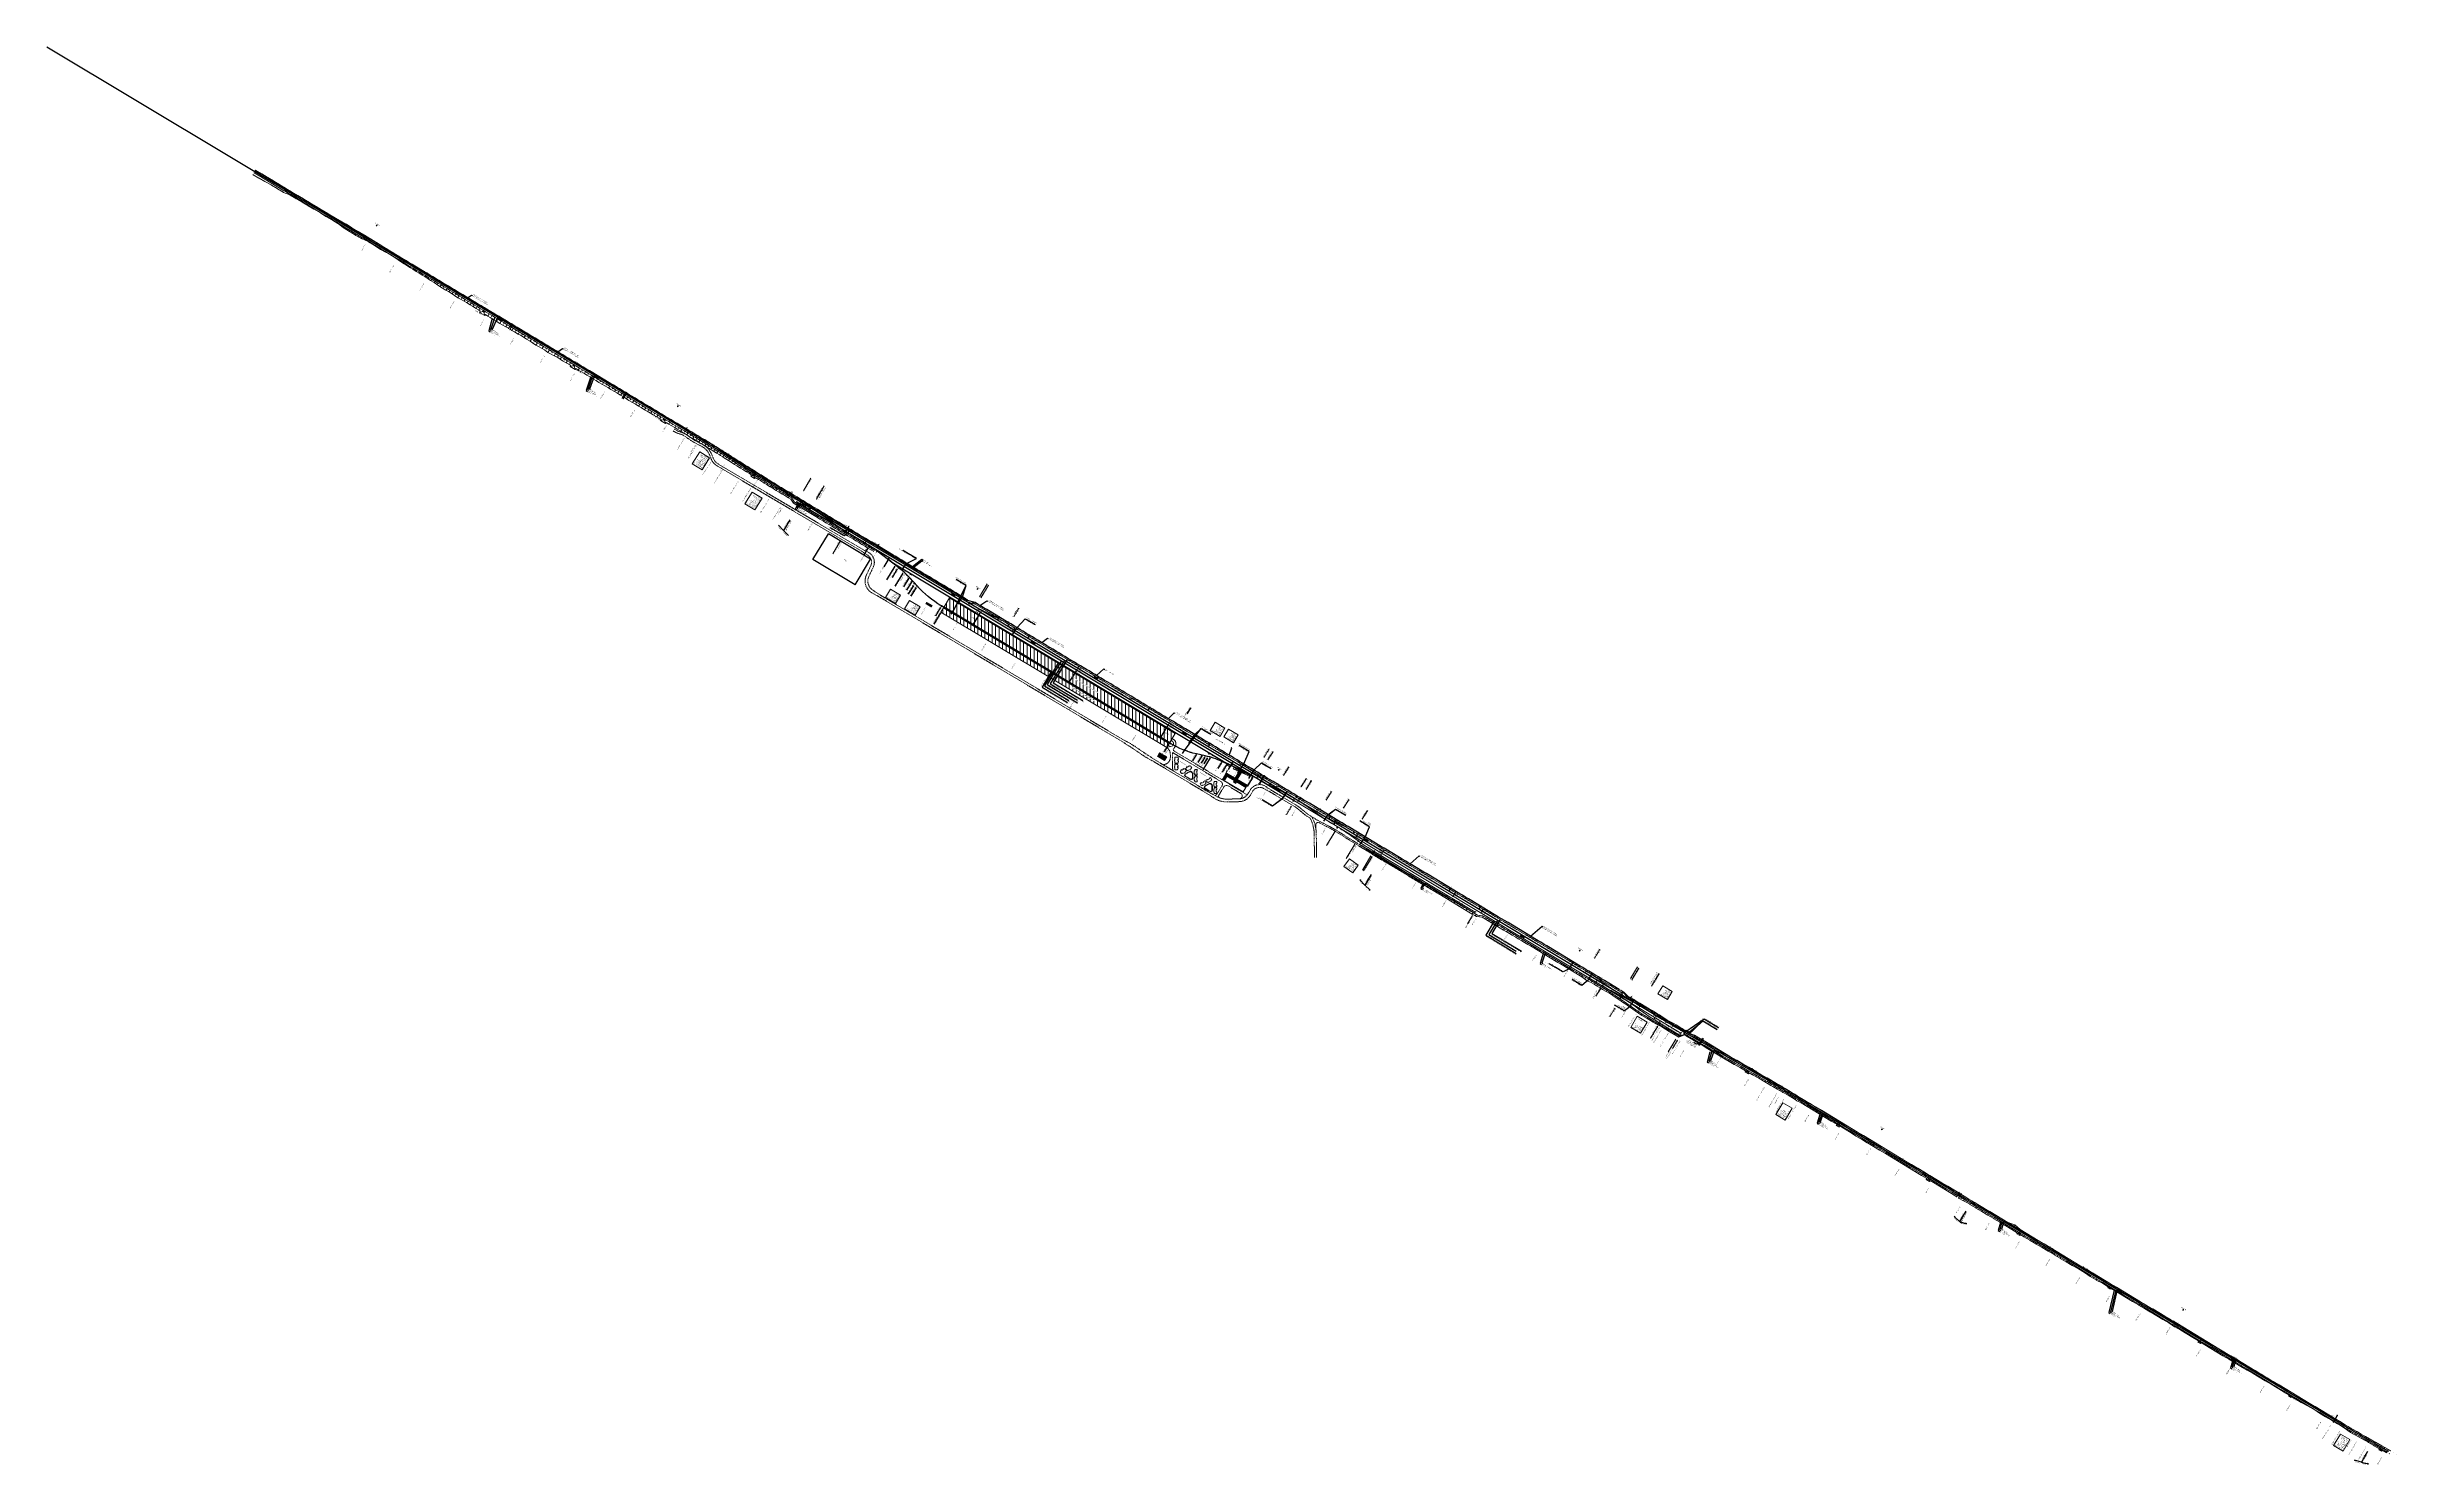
# Model space of a CAD drawing. Header units: metres. Extents: x 609381 to 616074, y 3398603 to 3402640.
import ezdxf
from ezdxf.enums import TextEntityAlignment as Align

# ---------------------------------------------------------------- set-up
doc = ezdxf.new("R2010")
doc.units = ezdxf.units.M
doc.header["$MEASUREMENT"] = 0
doc.linetypes.add('DASHED', pattern=[0.75, 0.5, -0.25])
doc.layers.get('Defpoints').update_dxf_attribs({"lineweight": 0})
for name, color, linetype, lineweight in [('_PROPOSED ROAD', 6, 'Continuous', 25), ('Bounary Dim', 10, 'Continuous', 13), ('C-ALIG-LABL-DG', 1, 'Continuous', 25), ('C-ALIG-LABL-DG-MARK', 1, 'Continuous', 25), ('Cardinal_Leader', 10, 'Continuous', 0), ('DFC FUTURE LINE', 5, 'DASHED', 0), ('Km post', 1, 'Continuous', 13), ("NEW KHANNA CROSSING STN. SRJ's", 10, 'Continuous', 0), ('OHE MAST', 7, 'Continuous', 0), ('OHE MAST TEXT', 7, 'Continuous', 0), ('Proposed Curve_Details', 10, 'Continuous', 0), ('PROPOSED DFCC TOE LINE', 239, 'Continuous', 0), ('PROPOSED DFCC TRACK', 1, 'Continuous', 0), ('PROPOSED DRAIN CUM RETAINING WALL', 144, 'Continuous', 30), ('PROPOSED FEATURES', 1, 'Continuous', 0), ('PROPOSED FORMATION LINE - PLAN', 187, 'Continuous', 0), ('PROPOSED GRADES IN PLAN', 10, 'Continuous', 0), ('PROPOSED RETAINING WALL', 154, 'Continuous', 30), ('Text', 7, 'Continuous', 13)]:
    doc.layers.add(name, color=color, linetype=linetype, lineweight=lineweight)
for name, color, linetype in [('DFCC LINE', 1, 'Continuous'), ('DIM', 1, 'Continuous'), ('Dimension', 10, 'Continuous'), ('IR PROPOSALS', 190, 'Continuous'), ('NEW KHANNA LOOP LINES', 1, 'Continuous'), ('Signalling cable pipes', 234, 'Continuous'), ('TOPO_TELEPHONE_POLE', 8, 'Continuous'), ('Trolley Refuse', 10, 'Continuous')]:
    doc.layers.add(name, color=color, linetype=linetype)
doc.styles.add('Arial', font='arial.ttf')
doc.styles.get("Standard").update_dxf_attribs({"font": 'arial.ttf'})
doc.styles.add('Style-Arial', font='arial.ttf')
doc.dimstyles.new('DIM', dxfattribs={"dimtxt": 2.5, "dimasz": 2.5, "dimexe": 0.18, "dimexo": 0.0625, "dimgap": 0.09, "dimtad": 0, "dimtih": 1, "dimtoh": 1, "dimdec": 3, "dimzin": 0, "dimdsep": 46, "dimtxsty": 'Standard', "dimcen": 0.09, "dimadec": 0, "dimazin": 0, "dimtfac": 1, "dimtdec": 3, "dimtofl": 0, "dimtmove": 0, "dimatfit": 3, "dimfxl": 1, "dimtolj": 1, "dimtzin": 0, "dimarcsym": 0})
doc.dimstyles.new('ISO-25', dxfattribs={"dimtxt": 2.5, "dimasz": 2.5, "dimexe": 1.25, "dimexo": 0.625, "dimtad": 1, "dimtxsty": 'Standard', "dimcen": 2.5, "dimadec": 0, "dimazin": 0, "dimtfac": 1, "dimtmove": 0, "dimatfit": 3, "dimfxl": 1, "dimarcsym": 0})
doc.dimstyles.get("Standard").update_dxf_attribs({"dimtxt": 2.5, "dimasz": 2.5, "dimexe": 0.18, "dimexo": 0.0625, "dimgap": 0.09, "dimtad": 0, "dimtih": 1, "dimtoh": 1, "dimdec": 3, "dimzin": 0, "dimdsep": 46, "dimtxsty": 'Standard', "dimcen": 0.09, "dimadec": 0, "dimazin": 0, "dimtfac": 1, "dimtdec": 3, "dimtofl": 0, "dimtmove": 0, "dimatfit": 3, "dimfxl": 1, "dimtolj": 1, "dimtzin": 0, "dimarcsym": 0})
pattern_1 = [(194.02077, (612007.361, 3401057.0714), (0.302842, -1.21276), [])]
pattern_2 = [(90, (442.375, 34.596), (-10, 3e-10), [])]

# ---------------------------------------------------------------- blocks, each defined once
blk = doc.blocks.new('*D116')
at = {"layer": 'Defpoints', "color": 0, "transparency": 16777216}
for p in [(616037.1, 3398649.7), (616040.8, 3398655.9), (616040.8, 3398655.9)]:
    blk.add_point(p, dxfattribs=at)
at = {"layer": 'Dimension', "color": 0, "lineweight": -2, "transparency": 16777216}
blk.add_line((616038.4, 3398651.9), (616039.5, 3398653.8), dxfattribs=at)
at = {"layer": 'Dimension', "color": 0, "transparency": 16777216}
for points in [[(616038, 3398652.1), (616038.8, 3398651.7), (616037.1, 3398649.7)], [(616039.2, 3398654), (616039.9, 3398653.5), (616040.8, 3398655.9)]]:
    blk.add_solid(points, dxfattribs=at)
at = {"layer": 'Dimension', "color": 0, "lineweight": 0, "transparency": 16777216, "insert": (616031.6, 3398655), "char_height": 2.5, "attachment_point": 5, "rotation": 150, "style": 'Style-Arial'}
blk.add_mtext('\\A1;7.168m', dxfattribs=at)
blk = doc.blocks.new('TerminatorOpen_0.5')
at = {"color": 0, "linetype": 'ByBlock', "lineweight": -2}
for q in [(-1, 0.25), (-1, 0), (-1, -0.25)]:
    blk.add_line((0, 0), q, dxfattribs=at)
blk = doc.blocks.new('*D117')
at = {"layer": 'Defpoints', "color": 0, "transparency": 16777216}
for p in [(615896.1, 3398731.6), (615901, 3398739.8), (615901, 3398739.8)]:
    blk.add_point(p, dxfattribs=at)
at = {"layer": 'Dimension', "color": 0, "lineweight": -2, "transparency": 16777216}
blk.add_line((615897.4, 3398733.8), (615899.7, 3398737.6), dxfattribs=at)
at = {"layer": 'Dimension', "color": 0, "transparency": 16777216}
for points in [[(615897, 3398734), (615897.7, 3398733.5), (615896.1, 3398731.6)], [(615899.3, 3398737.8), (615900.1, 3398737.4), (615901, 3398739.8)]]:
    blk.add_solid(points, dxfattribs=at)
at = {"layer": 'Dimension', "color": 0, "lineweight": 0, "transparency": 16777216, "insert": (615891.1, 3398742.7), "char_height": 2.5, "attachment_point": 5, "rotation": 150, "style": 'Style-Arial'}
blk.add_mtext('\\A1;9.513m', dxfattribs=at)
blk = doc.blocks.new('*D118')
at = {"layer": 'Defpoints', "color": 0, "transparency": 16777216}
for p in [(615607.1, 3398904.8), (615611.9, 3398912.9), (615611.9, 3398912.9)]:
    blk.add_point(p, dxfattribs=at)
at = {"layer": 'Dimension', "color": 0, "lineweight": -2, "transparency": 16777216}
blk.add_line((615608.4, 3398907), (615610.6, 3398910.8), dxfattribs=at)
at = {"layer": 'Dimension', "color": 0, "transparency": 16777216}
for points in [[(615608, 3398907.2), (615608.7, 3398906.7), (615607.1, 3398904.8)], [(615610.3, 3398911), (615611, 3398910.6), (615611.9, 3398912.9)]]:
    blk.add_solid(points, dxfattribs=at)
at = {"layer": 'Dimension', "color": 0, "lineweight": 0, "transparency": 16777216, "insert": (615616.8, 3398906.7), "char_height": 2.5, "attachment_point": 5, "rotation": 150, "style": 'Style-Arial'}
blk.add_mtext('\\A1;9.448m', dxfattribs=at)
blk = doc.blocks.new('*D119')
at = {"layer": 'Defpoints', "color": 0, "transparency": 16777216}
for p in [(615435.5, 3399007.6), (615440.3, 3399015.6), (615440.3, 3399015.6)]:
    blk.add_point(p, dxfattribs=at)
at = {"layer": 'Dimension', "color": 0, "lineweight": -2, "transparency": 16777216}
blk.add_line((615436.8, 3399009.8), (615439, 3399013.5), dxfattribs=at)
at = {"layer": 'Dimension', "color": 0, "transparency": 16777216}
for points in [[(615436.5, 3399010), (615437.2, 3399009.6), (615435.5, 3399007.6)], [(615438.7, 3399013.7), (615439.4, 3399013.3), (615440.3, 3399015.6)]]:
    blk.add_solid(points, dxfattribs=at)
at = {"layer": 'Dimension', "color": 0, "lineweight": 0, "transparency": 16777216, "insert": (615445.9, 3399009.5), "char_height": 2.5, "attachment_point": 5, "rotation": 150, "style": 'Style-Arial'}
blk.add_mtext('\\A1;9.341m', dxfattribs=at)
blk = doc.blocks.new('*D120')
at = {"layer": 'Defpoints', "color": 0, "transparency": 16777216}
for p in [(615178.2, 3399161.8), (615182.9, 3399169.7), (615182.9, 3399169.7)]:
    blk.add_point(p, dxfattribs=at)
at = {"layer": 'Dimension', "color": 0, "lineweight": -2, "transparency": 16777216}
blk.add_line((615179.5, 3399164), (615181.6, 3399167.5), dxfattribs=at)
at = {"layer": 'Dimension', "color": 0, "transparency": 16777216}
for points in [[(615179.1, 3399164.2), (615179.8, 3399163.8), (615178.2, 3399161.8)], [(615181.2, 3399167.7), (615182, 3399167.3), (615182.9, 3399169.7)]]:
    blk.add_solid(points, dxfattribs=at)
at = {"layer": 'Dimension', "color": 0, "lineweight": 0, "transparency": 16777216, "insert": (615188, 3399163.4), "char_height": 2.5, "attachment_point": 5, "rotation": 150, "style": 'Style-Arial'}
blk.add_mtext('\\A1;9.117m', dxfattribs=at)
blk = doc.blocks.new('*D121')
at = {"layer": 'Defpoints', "color": 0, "transparency": 16777216}
for p in [(615092.4, 3399213.2), (615097.1, 3399221.1), (615097.1, 3399221.1)]:
    blk.add_point(p, dxfattribs=at)
at = {"layer": 'Dimension', "color": 0, "lineweight": -2, "transparency": 16777216}
blk.add_line((615093.7, 3399215.4), (615095.8, 3399218.9), dxfattribs=at)
at = {"layer": 'Dimension', "color": 0, "transparency": 16777216}
for points in [[(615093.3, 3399215.6), (615094.1, 3399215.2), (615092.4, 3399213.2)], [(615095.5, 3399219.1), (615096.2, 3399218.7), (615097.1, 3399221.1)]]:
    blk.add_solid(points, dxfattribs=at)
at = {"layer": 'Dimension', "color": 0, "lineweight": 0, "transparency": 16777216, "insert": (615089.4, 3399223.3), "char_height": 2.5, "attachment_point": 5, "rotation": 150, "style": 'Style-Arial'}
blk.add_mtext('\\A1;9.132m', dxfattribs=at)
blk = doc.blocks.new('*D122')
at = {"layer": 'Defpoints', "color": 0, "transparency": 16777216}
for p in [(614826.6, 3399372.5), (614831.3, 3399380.4), (614831.3, 3399380.4)]:
    blk.add_point(p, dxfattribs=at)
at = {"layer": 'Dimension', "color": 0, "lineweight": -2, "transparency": 16777216}
blk.add_line((614827.9, 3399374.7), (614830, 3399378.2), dxfattribs=at)
at = {"layer": 'Dimension', "color": 0, "transparency": 16777216}
for points in [[(614827.5, 3399374.9), (614828.2, 3399374.5), (614826.6, 3399372.5)], [(614829.7, 3399378.5), (614830.4, 3399378), (614831.3, 3399380.4)]]:
    blk.add_solid(points, dxfattribs=at)
at = {"layer": 'Dimension', "color": 0, "lineweight": 0, "transparency": 16777216, "insert": (614819.7, 3399380.7), "char_height": 2.5, "attachment_point": 5, "rotation": 150, "style": 'Style-Arial'}
blk.add_mtext('\\A1;9.15m', dxfattribs=at)
blk = doc.blocks.new('*D123')
at = {"layer": 'Defpoints', "color": 0, "transparency": 16777216}
for p in [(614663.5, 3399470.3), (614668.2, 3399478), (614668.2, 3399478)]:
    blk.add_point(p, dxfattribs=at)
at = {"layer": 'Dimension', "color": 0, "lineweight": -2, "transparency": 16777216}
blk.add_line((614664.8, 3399472.4), (614666.9, 3399475.9), dxfattribs=at)
at = {"layer": 'Dimension', "color": 0, "transparency": 16777216}
for points in [[(614664.5, 3399472.6), (614665.2, 3399472.2), (614663.5, 3399470.3)], [(614666.5, 3399476.1), (614667.2, 3399475.6), (614668.2, 3399478)]]:
    blk.add_solid(points, dxfattribs=at)
at = {"layer": 'Dimension', "color": 0, "lineweight": 0, "transparency": 16777216, "insert": (614659, 3399476.9), "char_height": 2.5, "attachment_point": 5, "rotation": 150, "style": 'Style-Arial'}
blk.add_mtext('\\A1;9.017m', dxfattribs=at)
blk = doc.blocks.new('*D124')
at = {"layer": 'Defpoints', "color": 0, "transparency": 16777216}
for p in [(614320.3, 3399675.7), (614325.1, 3399683.6), (614325.1, 3399683.6)]:
    blk.add_point(p, dxfattribs=at)
at = {"layer": 'Dimension', "color": 0, "lineweight": -2, "transparency": 16777216}
blk.add_line((614321.6, 3399677.8), (614323.8, 3399681.5), dxfattribs=at)
at = {"layer": 'Dimension', "color": 0, "transparency": 16777216}
for points in [[(614321.2, 3399678), (614322, 3399677.6), (614320.3, 3399675.7)], [(614323.4, 3399681.7), (614324.1, 3399681.3), (614325.1, 3399683.6)]]:
    blk.add_solid(points, dxfattribs=at)
at = {"layer": 'Dimension', "color": 0, "lineweight": 0, "transparency": 16777216, "insert": (614316.4, 3399684.6), "char_height": 2.5, "attachment_point": 5, "rotation": 150, "style": 'Style-Arial'}
blk.add_mtext('\\A1;9.263m', dxfattribs=at)
blk = doc.blocks.new('*D125')
at = {"layer": 'Defpoints', "color": 0, "transparency": 16777216}
for p in [(614239.3, 3399735), (614239.3, 3399735), (614233.8, 3399725.8)]:
    blk.add_point(p, dxfattribs=at)
at = {"layer": 'Dimension', "color": 0, "lineweight": -2, "transparency": 16777216}
blk.add_line((614235, 3399727.9), (614238, 3399732.8), dxfattribs=at)
at = {"layer": 'Dimension', "color": 0, "transparency": 16777216}
for points in [[(614237.7, 3399733.1), (614238.4, 3399732.6), (614239.3, 3399735)], [(614234.7, 3399728.1), (614235.4, 3399727.7), (614233.8, 3399725.8)]]:
    blk.add_solid(points, dxfattribs=at)
at = {"layer": 'Dimension', "color": 0, "lineweight": 0, "transparency": 16777216, "insert": (614245, 3399728.3), "char_height": 2.5, "attachment_point": 5, "rotation": 150, "style": 'Style-Arial'}
blk.add_mtext('\\A1;10.771m', dxfattribs=at)
blk = doc.blocks.new('*D85')
at = {"layer": 'Defpoints', "color": 0, "transparency": 16777216}
for p in [(613896.2, 3399940.6), (613896.2, 3399940.6), (613888.5, 3399927.7)]:
    blk.add_point(p, dxfattribs=at)
at = {"layer": 'Dimension', "color": 0, "lineweight": -2, "transparency": 16777216}
blk.add_line((613889.8, 3399929.8), (613894.9, 3399938.4), dxfattribs=at)
at = {"layer": 'Dimension', "color": 0, "transparency": 16777216}
for points in [[(613889.4, 3399930.1), (613890.1, 3399929.6), (613888.5, 3399927.7)], [(613894.6, 3399938.7), (613895.3, 3399938.2), (613896.2, 3399940.6)]]:
    blk.add_solid(points, dxfattribs=at)
at = {"layer": 'Dimension', "color": 0, "lineweight": 0, "transparency": 16777216, "insert": (613898.9, 3399930.6), "char_height": 2.5, "attachment_point": 5, "rotation": 150, "style": 'Style-Arial'}
blk.add_mtext('\\A1;15.017m', dxfattribs=at)
blk = doc.blocks.new('*D86')
at = {"layer": 'Defpoints', "color": 0, "transparency": 16777216}
for p in [(613802.8, 3399979.2), (613810.5, 3399992), (613810.5, 3399992)]:
    blk.add_point(p, dxfattribs=at)
at = {"layer": 'Dimension', "color": 0, "lineweight": -2, "transparency": 16777216}
blk.add_line((613804.1, 3399981.3), (613809.2, 3399989.8), dxfattribs=at)
at = {"layer": 'Dimension', "color": 0, "transparency": 16777216}
for points in [[(613803.7, 3399981.5), (613804.4, 3399981.1), (613802.8, 3399979.2)], [(613808.9, 3399990), (613809.6, 3399989.6), (613810.5, 3399992)]]:
    blk.add_solid(points, dxfattribs=at)
at = {"layer": 'Dimension', "color": 0, "lineweight": 0, "transparency": 16777216, "insert": (613801.2, 3399989.6), "char_height": 2.5, "attachment_point": 5, "rotation": 150, "style": 'Style-Arial'}
blk.add_mtext('\\A1;14.96m', dxfattribs=at)
blk = doc.blocks.new('*D87')
at = {"layer": 'Defpoints', "color": 0, "transparency": 16777216}
for p in [(613467.4, 3400197.8), (613467.4, 3400197.8), (613459.8, 3400185.1)]:
    blk.add_point(p, dxfattribs=at)
at = {"layer": 'Dimension', "color": 0, "lineweight": -2, "transparency": 16777216}
blk.add_line((613461.1, 3400187.2), (613466.2, 3400195.6), dxfattribs=at)
at = {"layer": 'Dimension', "color": 0, "transparency": 16777216}
for points in [[(613465.8, 3400195.8), (613466.5, 3400195.4), (613467.4, 3400197.8)], [(613460.7, 3400187.4), (613461.5, 3400187), (613459.8, 3400185.1)]]:
    blk.add_solid(points, dxfattribs=at)
at = {"layer": 'Dimension', "color": 0, "lineweight": 0, "transparency": 16777216, "insert": (613456.9, 3400196.3), "char_height": 2.5, "attachment_point": 5, "rotation": 150, "style": 'Style-Arial'}
blk.add_mtext('\\A1;14.802m', dxfattribs=at)
blk = doc.blocks.new('*D88')
at = {"layer": 'Defpoints', "color": 0, "transparency": 16777216}
for p in [(613374.1, 3400236.5), (613381.6, 3400249.2), (613381.7, 3400249.2)]:
    blk.add_point(p, dxfattribs=at)
at = {"layer": 'Dimension', "color": 0, "lineweight": -2, "transparency": 16777216}
for p, q in [((613374.2, 3400236.5), (613374.2, 3400236.5)), ((613375.4, 3400238.7), (613380.4, 3400247)), ((613381.8, 3400249.1), (613381.8, 3400249.1))]:
    blk.add_line(p, q, dxfattribs=at)
at = {"layer": 'Dimension', "color": 0, "transparency": 16777216}
for points in [[(613375, 3400238.9), (613375.7, 3400238.5), (613374.1, 3400236.5)], [(613380, 3400247.2), (613380.7, 3400246.8), (613381.7, 3400249.2)]]:
    blk.add_solid(points, dxfattribs=at)
at = {"layer": 'Dimension', "color": 0, "lineweight": 0, "transparency": 16777216, "insert": (613371, 3400247.8), "char_height": 2.5, "attachment_point": 5, "rotation": 150, "style": 'Style-Arial'}
blk.add_mtext('\\A1;14.713m', dxfattribs=at)
blk = doc.blocks.new('*D89')
at = {"layer": 'Defpoints', "color": 0, "transparency": 16777216}
for p in [(613031.1, 3400442.4), (613038.6, 3400454.8), (613038.6, 3400454.8)]:
    blk.add_point(p, dxfattribs=at)
at = {"layer": 'Dimension', "color": 0, "lineweight": -2, "transparency": 16777216}
blk.add_line((613032.4, 3400444.6), (613037.3, 3400452.6), dxfattribs=at)
at = {"layer": 'Dimension', "color": 0, "transparency": 16777216}
for points in [[(613032.1, 3400444.8), (613032.8, 3400444.4), (613031.1, 3400442.4)], [(613036.9, 3400452.8), (613037.6, 3400452.4), (613038.6, 3400454.8)]]:
    blk.add_solid(points, dxfattribs=at)
at = {"layer": 'Dimension', "color": 0, "lineweight": 0, "transparency": 16777216, "insert": (613042.2, 3400444.8), "char_height": 2.5, "attachment_point": 5, "rotation": 150, "style": 'Style-Arial'}
blk.add_mtext('\\A1;14.403m', dxfattribs=at)
blk = doc.blocks.new('*D90')
at = {"layer": 'Defpoints', "color": 0, "transparency": 16777216}
for p in [(612945.4, 3400493.9), (612952.8, 3400506.2), (612952.8, 3400506.2)]:
    blk.add_point(p, dxfattribs=at)
at = {"layer": 'Dimension', "color": 0, "lineweight": -2, "transparency": 16777216}
blk.add_line((612946.7, 3400496), (612951.5, 3400504), dxfattribs=at)
at = {"layer": 'Dimension', "color": 0, "transparency": 16777216}
for points in [[(612946.3, 3400496.3), (612947, 3400495.8), (612945.4, 3400493.9)], [(612951.1, 3400504.2), (612951.8, 3400503.8), (612952.8, 3400506.2)]]:
    blk.add_solid(points, dxfattribs=at)
at = {"layer": 'Dimension', "color": 0, "lineweight": 0, "transparency": 16777216, "insert": (612956.4, 3400496.9), "char_height": 2.5, "attachment_point": 5, "rotation": 150, "style": 'Style-Arial'}
blk.add_mtext('\\A1;14.303m', dxfattribs=at)
blk = doc.blocks.new('*D91')
at = {"layer": 'Defpoints', "color": 0, "transparency": 16777216}
for p in [(612516.7, 3400751.3), (612524.1, 3400763.4), (612524.1, 3400763.4)]:
    blk.add_point(p, dxfattribs=at)
at = {"layer": 'Dimension', "color": 0, "lineweight": -2, "transparency": 16777216}
blk.add_line((612518, 3400753.4), (612522.8, 3400761.3), dxfattribs=at)
at = {"layer": 'Dimension', "color": 0, "transparency": 16777216}
for points in [[(612517.7, 3400753.6), (612518.4, 3400753.2), (612516.7, 3400751.3)], [(612522.4, 3400761.5), (612523.1, 3400761.1), (612524.1, 3400763.4)]]:
    blk.add_solid(points, dxfattribs=at)
at = {"layer": 'Dimension', "color": 0, "lineweight": 0, "transparency": 16777216, "insert": (612527.6, 3400753.9), "char_height": 2.5, "attachment_point": 5, "rotation": 150, "style": 'Style-Arial'}
blk.add_mtext('\\A1;14.209m', dxfattribs=at)
blk = doc.blocks.new('*D92')
at = {"layer": 'Defpoints', "color": 0, "transparency": 16777216}
for p in [(612173.8, 3400957.2), (612181.1, 3400969.4), (612181.1, 3400969.4)]:
    blk.add_point(p, dxfattribs=at)
at = {"layer": 'Dimension', "color": 0, "lineweight": -2, "transparency": 16777216}
blk.add_line((612175.1, 3400959.3), (612179.9, 3400967.3), dxfattribs=at)
at = {"layer": 'Dimension', "color": 0, "transparency": 16777216}
for points in [[(612174.7, 3400959.5), (612175.4, 3400959.1), (612173.8, 3400957.2)], [(612179.5, 3400967.5), (612180.2, 3400967.1), (612181.1, 3400969.4)]]:
    blk.add_solid(points, dxfattribs=at)
at = {"layer": 'Dimension', "color": 0, "lineweight": 0, "transparency": 16777216, "insert": (612169.9, 3400968.6), "char_height": 2.5, "attachment_point": 5, "rotation": 150, "style": 'Style-Arial'}
blk.add_mtext('\\A1;14.319m', dxfattribs=at)
blk = doc.blocks.new('*D93')
at = {"layer": 'Defpoints', "color": 0, "transparency": 16777216}
for p in [(612088.1, 3401008.6), (612095.4, 3401020.9), (612095.4, 3401020.9)]:
    blk.add_point(p, dxfattribs=at)
at = {"layer": 'Dimension', "color": 0, "lineweight": -2, "transparency": 16777216}
blk.add_line((612089.3, 3401010.8), (612094.1, 3401018.8), dxfattribs=at)
at = {"layer": 'Dimension', "color": 0, "transparency": 16777216}
for points in [[(612089, 3401011), (612089.7, 3401010.6), (612088.1, 3401008.6)], [(612093.8, 3401019), (612094.5, 3401018.6), (612095.4, 3401020.9)]]:
    blk.add_solid(points, dxfattribs=at)
at = {"layer": 'Dimension', "color": 0, "lineweight": 0, "transparency": 16777216, "insert": (612086.2, 3401019.3), "char_height": 2.5, "attachment_point": 5, "rotation": 150, "style": 'Style-Arial'}
blk.add_mtext('\\A1;14.333m', dxfattribs=at)
blk = doc.blocks.new('*D94')
at = {"layer": 'Defpoints', "color": 0, "transparency": 16777216}
for p in [(611745.1, 3401214.5), (611752.6, 3401226.9), (611752.6, 3401226.9)]:
    blk.add_point(p, dxfattribs=at)
at = {"layer": 'Dimension', "color": 0, "lineweight": -2, "transparency": 16777216}
blk.add_line((611746.4, 3401216.7), (611751.3, 3401224.8), dxfattribs=at)
at = {"layer": 'Dimension', "color": 0, "transparency": 16777216}
for points in [[(611746, 3401216.9), (611746.8, 3401216.4), (611745.1, 3401214.5)], [(611750.9, 3401225), (611751.6, 3401224.6), (611752.6, 3401226.9)]]:
    blk.add_solid(points, dxfattribs=at)
at = {"layer": 'Dimension', "color": 0, "lineweight": 0, "transparency": 16777216, "insert": (611743.2, 3401226.4), "char_height": 2.5, "attachment_point": 5, "rotation": 150, "style": 'Style-Arial'}
blk.add_mtext('\\A1;14.492m', dxfattribs=at)
blk = doc.blocks.new('*D95')
at = {"layer": 'Defpoints', "color": 0, "transparency": 16777216}
for p in [(611666.8, 3401278.4), (611666.8, 3401278.4), (611659.4, 3401266)]:
    blk.add_point(p, dxfattribs=at)
at = {"layer": 'Dimension', "color": 0, "lineweight": -2, "transparency": 16777216}
blk.add_line((611660.7, 3401268.1), (611665.5, 3401276.2), dxfattribs=at)
at = {"layer": 'Dimension', "color": 0, "transparency": 16777216}
for points in [[(611660.3, 3401268.3), (611661, 3401267.9), (611659.4, 3401266)], [(611665.2, 3401276.5), (611665.9, 3401276), (611666.8, 3401278.4)]]:
    blk.add_solid(points, dxfattribs=at)
at = {"layer": 'Dimension', "color": 0, "lineweight": 0, "transparency": 16777216, "insert": (611657.4, 3401278.1), "char_height": 2.5, "attachment_point": 5, "rotation": 150, "style": 'Style-Arial'}
blk.add_mtext('\\A1;14.443m', dxfattribs=at)
blk = doc.blocks.new('*D108')
at = {"layer": 'Defpoints', "color": 0, "transparency": 16777216}
for p in [(611318.8, 3401475.7), (611324, 3401484.2), (611324, 3401484.2)]:
    blk.add_point(p, dxfattribs=at)
at = {"layer": 'Dimension', "color": 0, "lineweight": -2, "transparency": 16777216}
blk.add_line((611320.1, 3401477.8), (611322.7, 3401482.1), dxfattribs=at)
at = {"layer": 'Dimension', "color": 0, "transparency": 16777216}
for points in [[(611319.7, 3401478), (611320.5, 3401477.6), (611318.8, 3401475.7)], [(611322.3, 3401482.3), (611323, 3401481.9), (611324, 3401484.2)]]:
    blk.add_solid(points, dxfattribs=at)
at = {"layer": 'Dimension', "color": 0, "lineweight": 0, "transparency": 16777216, "insert": (611314.6, 3401483.1), "char_height": 2.5, "attachment_point": 5, "rotation": 150, "style": 'Style-Arial'}
blk.add_mtext('\\A1;10.007m', dxfattribs=at)
blk = doc.blocks.new('*D109')
at = {"layer": 'Defpoints', "color": 0, "transparency": 16777216}
for p in [(611028.2, 3401652.3), (611032.4, 3401659.3), (611032.4, 3401659.3)]:
    blk.add_point(p, dxfattribs=at)
at = {"layer": 'Dimension', "color": 0, "lineweight": -2, "transparency": 16777216}
blk.add_line((611029.5, 3401654.5), (611031.1, 3401657.2), dxfattribs=at)
at = {"layer": 'Dimension', "color": 0, "transparency": 16777216}
for points in [[(611029.1, 3401654.7), (611029.8, 3401654.3), (611028.2, 3401652.3)], [(611030.7, 3401657.4), (611031.5, 3401656.9), (611032.4, 3401659.3)]]:
    blk.add_solid(points, dxfattribs=at)
at = {"layer": 'Dimension', "color": 0, "lineweight": 0, "transparency": 16777216, "insert": (611022.1, 3401659), "char_height": 2.5, "attachment_point": 5, "rotation": 150, "style": 'Style-Arial'}
blk.add_mtext('\\A1;8.123m', dxfattribs=at)
blk = doc.blocks.new('*D110')
at = {"layer": 'Defpoints', "color": 0, "transparency": 16777216}
for p in [(610895.2, 3401741.4), (610895.2, 3401741.4), (610891.1, 3401734.6)]:
    blk.add_point(p, dxfattribs=at)
at = {"layer": 'Dimension', "color": 0, "lineweight": -2, "transparency": 16777216}
blk.add_line((610892.3, 3401736.7), (610893.9, 3401739.3), dxfattribs=at)
at = {"layer": 'Dimension', "color": 0, "transparency": 16777216}
for points in [[(610892, 3401736.9), (610892.7, 3401736.5), (610891.1, 3401734.6)], [(610893.5, 3401739.5), (610894.2, 3401739.1), (610895.2, 3401741.4)]]:
    blk.add_solid(points, dxfattribs=at)
at = {"layer": 'Dimension', "color": 0, "lineweight": 0, "transparency": 16777216, "insert": (610888.5, 3401742.9), "char_height": 2.5, "attachment_point": 5, "rotation": 150, "style": 'Style-Arial'}
blk.add_mtext('\\A1;7.988m', dxfattribs=at)
blk = doc.blocks.new('*D111')
at = {"layer": 'Defpoints', "color": 0, "transparency": 16777216}
for p in [(610805.3, 3401786), (610809.4, 3401792.9), (610809.4, 3401792.9)]:
    blk.add_point(p, dxfattribs=at)
at = {"layer": 'Dimension', "color": 0, "lineweight": -2, "transparency": 16777216}
blk.add_line((610806.6, 3401788.1), (610808.1, 3401790.7), dxfattribs=at)
at = {"layer": 'Dimension', "color": 0, "transparency": 16777216}
for points in [[(610806.2, 3401788.4), (610806.9, 3401787.9), (610805.3, 3401786)], [(610807.8, 3401790.9), (610808.5, 3401790.5), (610809.4, 3401792.9)]]:
    blk.add_solid(points, dxfattribs=at)
at = {"layer": 'Dimension', "color": 0, "lineweight": 0, "transparency": 16777216, "insert": (610810.3, 3401786), "char_height": 2.5, "attachment_point": 5, "rotation": 150, "style": 'Style-Arial'}
blk.add_mtext('\\A1;8m', dxfattribs=at)
blk = doc.blocks.new('*D112')
at = {"layer": 'Defpoints', "color": 0, "transparency": 16777216}
for p in [(610703.1, 3401847.3), (610703.1, 3401847.3), (610707.3, 3401854.2)]:
    blk.add_point(p, dxfattribs=at)
at = {"layer": 'Dimension', "color": 0, "lineweight": -2, "transparency": 16777216}
blk.add_line((610706, 3401852.1), (610704.4, 3401849.4), dxfattribs=at)
at = {"layer": 'Dimension', "color": 0, "transparency": 16777216}
for points in [[(610704, 3401849.6), (610704.8, 3401849.2), (610703.1, 3401847.3)], [(610705.6, 3401852.3), (610706.3, 3401851.8), (610707.3, 3401854.2)]]:
    blk.add_solid(points, dxfattribs=at)
at = {"layer": 'Dimension', "color": 0, "lineweight": 0, "transparency": 16777216, "insert": (610711.2, 3401845.2), "char_height": 2.5, "attachment_point": 5, "rotation": 150, "style": 'Style-Arial'}
blk.add_mtext('\\A1;8.081m', dxfattribs=at)
blk = doc.blocks.new('*D113')
at = {"layer": 'Defpoints', "color": 0, "transparency": 16777216}
for p in [(610462.2, 3401991.7), (610466.5, 3401998.7), (610466.5, 3401998.7)]:
    blk.add_point(p, dxfattribs=at)
at = {"layer": 'Dimension', "color": 0, "lineweight": -2, "transparency": 16777216}
blk.add_line((610463.5, 3401993.9), (610465.2, 3401996.6), dxfattribs=at)
at = {"layer": 'Dimension', "color": 0, "transparency": 16777216}
for points in [[(610463.2, 3401994.1), (610463.9, 3401993.6), (610462.2, 3401991.7)], [(610464.8, 3401996.8), (610465.5, 3401996.4), (610466.5, 3401998.7)]]:
    blk.add_solid(points, dxfattribs=at)
at = {"layer": 'Dimension', "color": 0, "lineweight": 0, "transparency": 16777216, "insert": (610458.7, 3401999.9), "char_height": 2.5, "attachment_point": 5, "rotation": 150, "style": 'Style-Arial'}
blk.add_mtext('\\A1;8.172m', dxfattribs=at)
blk = doc.blocks.new('*D114')
at = {"layer": 'Defpoints', "color": 0, "transparency": 16777216}
for p in [(614091.2, 3399808), (614098.2, 3399819.6), (614098.2, 3399819.6)]:
    blk.add_point(p, dxfattribs=at)
at = {"layer": 'Dimension', "color": 0, "lineweight": -2, "transparency": 16777216}
blk.add_line((614092.5, 3399810.2), (614096.9, 3399817.4), dxfattribs=at)
at = {"layer": 'Dimension', "color": 0, "transparency": 16777216}
for points in [[(614092.2, 3399810.4), (614092.9, 3399810), (614091.2, 3399808)], [(614096.5, 3399817.7), (614097.3, 3399817.2), (614098.2, 3399819.6)]]:
    blk.add_solid(points, dxfattribs=at)
at = {"layer": 'Dimension', "color": 0, "lineweight": 0, "transparency": 16777216, "insert": (614102.1, 3399807.3), "char_height": 2.5, "attachment_point": 5, "rotation": 150, "style": 'Style-Arial'}
blk.add_mtext('\\A1;13.476m', dxfattribs=at)
blk = doc.blocks.new('*D115')
at = {"layer": 'Defpoints', "color": 0, "transparency": 16777216}
for p in [(612688.2, 3400648.3), (612695.5, 3400660.5), (612695.5, 3400660.5)]:
    blk.add_point(p, dxfattribs=at)
at = {"layer": 'Dimension', "color": 0, "lineweight": -2, "transparency": 16777216}
blk.add_line((612689.5, 3400650.5), (612694.2, 3400658.3), dxfattribs=at)
at = {"layer": 'Dimension', "color": 0, "transparency": 16777216}
for points in [[(612689.1, 3400650.7), (612689.8, 3400650.2), (612688.2, 3400648.3)], [(612693.8, 3400658.5), (612694.6, 3400658.1), (612695.5, 3400660.5)]]:
    blk.add_solid(points, dxfattribs=at)
at = {"layer": 'Dimension', "color": 0, "lineweight": 0, "transparency": 16777216, "insert": (612684.7, 3400659.6), "char_height": 2.5, "attachment_point": 5, "rotation": 150, "style": 'Style-Arial'}
blk.add_mtext('\\A1;14.178m', dxfattribs=at)
blk = doc.blocks.new('*D107')
at = {"layer": 'Defpoints', "color": 0, "transparency": 16777216}
for p in [(612316.5, 3400871.5), (612316.5, 3400871.5), (612319.7, 3400876.8)]:
    blk.add_point(p, dxfattribs=at)
at = {"layer": 'Dimension', "color": 0, "lineweight": -2, "transparency": 16777216}
blk.add_line((612318.4, 3400874.7), (612317.8, 3400873.6), dxfattribs=at)
at = {"layer": 'Dimension', "color": 0, "transparency": 16777216}
for points in [[(612317.4, 3400873.8), (612318.1, 3400873.4), (612316.5, 3400871.5)], [(612318.1, 3400874.9), (612318.8, 3400874.5), (612319.7, 3400876.8)]]:
    blk.add_solid(points, dxfattribs=at)
at = {"layer": 'Dimension', "color": 0, "lineweight": 0, "transparency": 16777216, "insert": (612325.5, 3400869.6), "char_height": 2.5, "attachment_point": 5, "rotation": 150, "style": 'Style-Arial'}
blk.add_mtext('\\A1;6.25m', dxfattribs=at)
blk = doc.blocks.new('*D96')
at = {"layer": 'Defpoints', "color": 0, "transparency": 16777216}
for p in [(612309.2, 3400859.3), (612309.2, 3400859.3), (612313.3, 3400866.1)]:
    blk.add_point(p, dxfattribs=at)
at = {"layer": 'Dimension', "color": 0, "lineweight": -2, "transparency": 16777216}
blk.add_line((612312, 3400864), (612310.5, 3400861.5), dxfattribs=at)
at = {"layer": 'Dimension', "color": 0, "transparency": 16777216}
for points in [[(612310.1, 3400861.7), (612310.8, 3400861.3), (612309.2, 3400859.3)], [(612311.6, 3400864.2), (612312.3, 3400863.8), (612313.3, 3400866.1)]]:
    blk.add_solid(points, dxfattribs=at)
at = {"layer": 'Dimension', "color": 0, "lineweight": 0, "transparency": 16777216, "insert": (612318.3, 3400858.1), "char_height": 2.5, "attachment_point": 5, "rotation": 150, "style": 'Style-Arial'}
blk.add_mtext('\\A1;7.925m', dxfattribs=at)
blk = doc.blocks.new('*D97')
at = {"layer": 'Defpoints', "color": 0, "transparency": 16777216}
for p in [(612292, 3400830.7), (612292, 3400830.7), (612309.2, 3400859.3)]:
    blk.add_point(p, dxfattribs=at)
at = {"layer": 'Dimension', "color": 0, "lineweight": -2, "transparency": 16777216}
for p, q in [((612293.3, 3400832.9), (612300.5, 3400844.8)), ((612307.9, 3400857.2), (612301.9, 3400847.2))]:
    blk.add_line(p, q, dxfattribs=at)
at = {"layer": 'Dimension', "color": 0, "transparency": 16777216}
for points in [[(612293, 3400833.1), (612293.7, 3400832.7), (612292, 3400830.7)], [(612307.5, 3400857.4), (612308.3, 3400857), (612309.2, 3400859.3)]]:
    blk.add_solid(points, dxfattribs=at)
at = {"layer": 'Dimension', "color": 0, "lineweight": 0, "transparency": 16777216, "insert": (612301.2, 3400846), "char_height": 2.5, "attachment_point": 5, "rotation": 150, "style": 'Style-Arial'}
blk.add_mtext('\\A1;33.352m', dxfattribs=at)
blk = doc.blocks.new('*D98')
at = {"layer": 'Defpoints', "color": 0, "transparency": 16777216}
for p in [(612316.5, 3400871.5), (612316.5, 3400871.5), (612313.3, 3400866.1)]:
    blk.add_point(p, dxfattribs=at)
at = {"layer": 'Dimension', "color": 0, "lineweight": -2, "transparency": 16777216}
blk.add_line((612314.6, 3400868.3), (612315.2, 3400869.3), dxfattribs=at)
at = {"layer": 'Dimension', "color": 0, "transparency": 16777216}
for points in [[(612314.2, 3400868.5), (612314.9, 3400868.1), (612313.3, 3400866.1)], [(612314.8, 3400869.6), (612315.6, 3400869.1), (612316.5, 3400871.5)]]:
    blk.add_solid(points, dxfattribs=at)
at = {"layer": 'Dimension', "color": 0, "lineweight": 0, "transparency": 16777216, "insert": (612323, 3400863.4), "char_height": 2.5, "attachment_point": 5, "rotation": 150, "style": 'Style-Arial'}
blk.add_mtext('\\A1;6.25m', dxfattribs=at)
blk = doc.blocks.new('*D99')
at = {"layer": 'Defpoints', "color": 0, "transparency": 16777216}
for p in [(612553, 3400674.1), (612570.1, 3400702.7), (612570.1, 3400702.7)]:
    blk.add_point(p, dxfattribs=at)
at = {"layer": 'Dimension', "color": 0, "lineweight": -2, "transparency": 16777216}
blk.add_line((612554.2, 3400676.2), (612568.8, 3400700.5), dxfattribs=at)
at = {"layer": 'Dimension', "color": 0, "transparency": 16777216}
for points in [[(612553.9, 3400676.4), (612554.6, 3400676), (612553, 3400674.1)], [(612568.5, 3400700.7), (612569.2, 3400700.3), (612570.1, 3400702.7)]]:
    blk.add_solid(points, dxfattribs=at)
at = {"layer": 'Dimension', "color": 0, "lineweight": 0, "transparency": 16777216, "insert": (612569.9, 3400686.2), "char_height": 2.5, "attachment_point": 5, "rotation": 150, "style": 'Style-Arial'}
blk.add_mtext('\\A1;33.352m', dxfattribs=at)
blk = doc.blocks.new('*D100')
at = {"layer": 'Defpoints', "color": 0, "transparency": 16777216}
for p in [(612570.1, 3400702.7), (612574.2, 3400709.5), (612574.2, 3400709.5)]:
    blk.add_point(p, dxfattribs=at)
at = {"layer": 'Dimension', "color": 0, "lineweight": -2, "transparency": 16777216}
blk.add_line((612571.4, 3400704.8), (612572.9, 3400707.3), dxfattribs=at)
at = {"layer": 'Dimension', "color": 0, "transparency": 16777216}
for points in [[(612571.1, 3400705), (612571.8, 3400704.6), (612570.1, 3400702.7)], [(612572.6, 3400707.5), (612573.3, 3400707.1), (612574.2, 3400709.5)]]:
    blk.add_solid(points, dxfattribs=at)
at = {"layer": 'Dimension', "color": 0, "lineweight": 0, "transparency": 16777216, "insert": (612578.7, 3400701.2), "char_height": 2.5, "attachment_point": 5, "rotation": 150, "style": 'Style-Arial'}
blk.add_mtext('\\A1;7.925m', dxfattribs=at)
blk = doc.blocks.new('*D101')
at = {"layer": 'Defpoints', "color": 0, "transparency": 16777216}
for p in [(612574.2, 3400709.5), (612577.4, 3400714.8), (612577.4, 3400714.8)]:
    blk.add_point(p, dxfattribs=at)
at = {"layer": 'Dimension', "color": 0, "lineweight": -2, "transparency": 16777216}
blk.add_line((612575.5, 3400711.6), (612576.1, 3400712.7), dxfattribs=at)
at = {"layer": 'Dimension', "color": 0, "transparency": 16777216}
for points in [[(612575.1, 3400711.8), (612575.8, 3400711.4), (612574.2, 3400709.5)], [(612575.8, 3400712.9), (612576.5, 3400712.5), (612577.4, 3400714.8)]]:
    blk.add_solid(points, dxfattribs=at)
at = {"layer": 'Dimension', "color": 0, "lineweight": 0, "transparency": 16777216, "insert": (612583.1, 3400707.5), "char_height": 2.5, "attachment_point": 5, "rotation": 150, "style": 'Style-Arial'}
blk.add_mtext('\\A1;6.25m', dxfattribs=at)
blk = doc.blocks.new('*D102')
at = {"layer": 'Defpoints', "color": 0, "transparency": 16777216}
for p in [(612035.8, 3401023.4), (612035.8, 3401023.4), (612018.7, 3400994.9)]:
    blk.add_point(p, dxfattribs=at)
at = {"layer": 'Dimension', "color": 0, "lineweight": -2, "transparency": 16777216}
blk.add_line((612019.9, 3400997), (612034.5, 3401021.3), dxfattribs=at)
at = {"layer": 'Dimension', "color": 0, "transparency": 16777216}
for points in [[(612034.2, 3401021.5), (612034.9, 3401021.1), (612035.8, 3401023.4)], [(612019.6, 3400997.2), (612020.3, 3400996.8), (612018.7, 3400994.9)]]:
    blk.add_solid(points, dxfattribs=at)
at = {"layer": 'Dimension', "color": 0, "lineweight": 0, "transparency": 16777216, "insert": (612019.7, 3401014.6), "char_height": 2.5, "attachment_point": 5, "rotation": 150, "style": 'Style-Arial'}
blk.add_mtext('\\A1;33.352m', dxfattribs=at)
blk = doc.blocks.new('*D103')
at = {"layer": 'Defpoints', "color": 0, "transparency": 16777216}
for p in [(612035.8, 3401023.4), (612039.9, 3401030.2), (612039.9, 3401030.2)]:
    blk.add_point(p, dxfattribs=at)
at = {"layer": 'Dimension', "color": 0, "lineweight": -2, "transparency": 16777216}
blk.add_line((612037.1, 3401025.6), (612038.6, 3401028.1), dxfattribs=at)
at = {"layer": 'Dimension', "color": 0, "transparency": 16777216}
for points in [[(612036.8, 3401025.8), (612037.5, 3401025.4), (612035.8, 3401023.4)], [(612038.3, 3401028.3), (612039, 3401027.9), (612039.9, 3401030.2)]]:
    blk.add_solid(points, dxfattribs=at)
at = {"layer": 'Dimension', "color": 0, "lineweight": 0, "transparency": 16777216, "insert": (612030.1, 3401031.3), "char_height": 2.5, "attachment_point": 5, "rotation": 150, "style": 'Style-Arial'}
blk.add_mtext('\\A1;7.925m', dxfattribs=at)
blk = doc.blocks.new('*D104')
at = {"layer": 'Defpoints', "color": 0, "transparency": 16777216}
for p in [(612039.9, 3401030.2), (612043.1, 3401035.6), (612043.1, 3401035.6)]:
    blk.add_point(p, dxfattribs=at)
at = {"layer": 'Dimension', "color": 0, "lineweight": -2, "transparency": 16777216}
blk.add_line((612041.2, 3401032.4), (612041.8, 3401033.5), dxfattribs=at)
at = {"layer": 'Dimension', "color": 0, "transparency": 16777216}
for points in [[(612040.8, 3401032.6), (612041.6, 3401032.2), (612039.9, 3401030.2)], [(612041.5, 3401033.7), (612042.2, 3401033.2), (612043.1, 3401035.6)]]:
    blk.add_solid(points, dxfattribs=at)
at = {"layer": 'Dimension', "color": 0, "lineweight": 0, "transparency": 16777216, "insert": (612034, 3401037.6), "char_height": 2.5, "attachment_point": 5, "rotation": 150, "style": 'Style-Arial'}
blk.add_mtext('\\A1;6.25m', dxfattribs=at)
blk = doc.blocks.new('*D105')
at = {"layer": 'Defpoints', "color": 0, "transparency": 16777216}
for p in [(612577.4, 3400714.8), (612580.6, 3400720.2), (612580.6, 3400720.2)]:
    blk.add_point(p, dxfattribs=at)
at = {"layer": 'Dimension', "color": 0, "lineweight": -2, "transparency": 16777216}
blk.add_line((612578.7, 3400717), (612579.4, 3400718), dxfattribs=at)
at = {"layer": 'Dimension', "color": 0, "transparency": 16777216}
for points in [[(612578.4, 3400717.2), (612579.1, 3400716.8), (612577.4, 3400714.8)], [(612579, 3400718.3), (612579.7, 3400717.8), (612580.6, 3400720.2)]]:
    blk.add_solid(points, dxfattribs=at)
at = {"layer": 'Dimension', "color": 0, "lineweight": 0, "transparency": 16777216, "insert": (612585.8, 3400713.2), "char_height": 2.5, "attachment_point": 5, "rotation": 150, "style": 'Style-Arial'}
blk.add_mtext('\\A1;6.25m', dxfattribs=at)
blk = doc.blocks.new('*D106')
at = {"layer": 'Defpoints', "color": 0, "transparency": 16777216}
for p in [(613462.8, 3400176), (613466, 3400181.4), (613467.6, 3400180.4)]:
    blk.add_point(p, dxfattribs=at)
at = {"layer": 'Dimension', "color": 0, "lineweight": -2, "transparency": 16777216}
for p, q in [((613462.9, 3400175.9), (613464.5, 3400175)), ((613465.6, 3400177.2), (613466.3, 3400178.3)), ((613466.1, 3400181.3), (613467.7, 3400180.3))]:
    blk.add_line(p, q, dxfattribs=at)
at = {"layer": 'Dimension', "color": 0, "transparency": 16777216}
for points in [[(613465.3, 3400177.4), (613466, 3400177), (613464.3, 3400175.1)], [(613465.9, 3400178.5), (613466.6, 3400178.1), (613467.6, 3400180.4)]]:
    blk.add_solid(points, dxfattribs=at)
at = {"layer": 'Dimension', "color": 0, "lineweight": 0, "transparency": 16777216, "insert": (613470.9, 3400174.4), "char_height": 2.5, "attachment_point": 5, "rotation": 150, "style": 'Style-Arial'}
blk.add_mtext('\\A1;6.25m', dxfattribs=at)
blk = doc.blocks.new('*D77')
at = {"layer": 'Defpoints', "color": 0, "transparency": 16777216}
for p in [(613111.9, 3400401.2), (613113.8, 3400400.1), (613108.7, 3400395.9)]:
    blk.add_point(p, dxfattribs=at)
at = {"layer": 'Dimension', "color": 0, "lineweight": -2, "transparency": 16777216}
for p, q in [((613111.9, 3400396.9), (613112.5, 3400397.9)), ((613112, 3400401.2), (613113.9, 3400400)), ((613108.8, 3400395.8), (613110.7, 3400394.7))]:
    blk.add_line(p, q, dxfattribs=at)
at = {"layer": 'Dimension', "color": 0, "transparency": 16777216}
for points in [[(613112.2, 3400398.2), (613112.9, 3400397.7), (613113.8, 3400400.1)], [(613111.5, 3400397.1), (613112.2, 3400396.7), (613110.6, 3400394.7)]]:
    blk.add_solid(points, dxfattribs=at)
at = {"layer": 'Dimension', "color": 0, "lineweight": 0, "transparency": 16777216, "insert": (613117.5, 3400394), "char_height": 2.5, "attachment_point": 5, "rotation": 150, "style": 'Style-Arial'}
blk.add_mtext('\\A1;6.25m', dxfattribs=at)
blk = doc.blocks.new('*D78')
at = {"layer": 'Defpoints', "color": 0, "transparency": 16777216}
for p in [(613105.7, 3400390.4), (613108.9, 3400395.7), (613110.6, 3400394.7)]:
    blk.add_point(p, dxfattribs=at)
at = {"layer": 'Dimension', "color": 0, "lineweight": -2, "transparency": 16777216}
for p, q in [((613105.8, 3400390.3), (613107.5, 3400389.3)), ((613108.7, 3400391.5), (613109.3, 3400392.6)), ((613109, 3400395.7), (613110.7, 3400394.7))]:
    blk.add_line(p, q, dxfattribs=at)
at = {"layer": 'Dimension', "color": 0, "transparency": 16777216}
for points in [[(613108.3, 3400391.7), (613109, 3400391.3), (613107.4, 3400389.4)], [(613109, 3400392.8), (613109.7, 3400392.4), (613110.6, 3400394.7)]]:
    blk.add_solid(points, dxfattribs=at)
at = {"layer": 'Dimension', "color": 0, "lineweight": 0, "transparency": 16777216, "insert": (613113.9, 3400389.2), "char_height": 2.5, "attachment_point": 5, "rotation": 150, "style": 'Style-Arial'}
blk.add_mtext('\\A1;6.25m', dxfattribs=at)
blk = doc.blocks.new('*D79')
at = {"layer": 'Defpoints', "color": 0, "transparency": 16777216}
for p in [(613959.7, 3399877.6), (613960.6, 3399877.1), (613962.9, 3399883)]:
    blk.add_point(p, dxfattribs=at)
at = {"layer": 'Dimension', "color": 0, "lineweight": -2, "transparency": 16777216}
for p, q in [((613959.8, 3399877.6), (613960.7, 3399877.1)), ((613962.5, 3399880.4), (613961.8, 3399879.3)), ((613963.1, 3399882.9), (613963.9, 3399882.4))]:
    blk.add_line(p, q, dxfattribs=at)
at = {"layer": 'Dimension', "color": 0, "transparency": 16777216}
for points in [[(613961.5, 3399879.5), (613962.2, 3399879.1), (613960.6, 3399877.1)], [(613962.1, 3399880.6), (613962.8, 3399880.1), (613963.8, 3399882.5)]]:
    blk.add_solid(points, dxfattribs=at)
at = {"layer": 'Dimension', "color": 0, "lineweight": 0, "transparency": 16777216, "insert": (613967, 3399876.8), "char_height": 2.5, "attachment_point": 5, "rotation": 150, "style": 'Style-Arial'}
blk.add_mtext('\\A1;6.25m', dxfattribs=at)
blk = doc.blocks.new('*D80')
at = {"layer": 'Defpoints', "color": 0, "transparency": 16777216}
for p in [(613958.1, 3399871.6), (613960.6, 3399877.1), (613961.2, 3399876.7)]:
    blk.add_point(p, dxfattribs=at)
at = {"layer": 'Dimension', "color": 0, "lineweight": -2, "transparency": 16777216}
for p, q in [((613958, 3399871.6), (613957.3, 3399872)), ((613958.7, 3399874.1), (613959.3, 3399875)), ((613961.1, 3399876.8), (613960.5, 3399877.2))]:
    blk.add_line(p, q, dxfattribs=at)
at = {"layer": 'Dimension', "color": 0, "transparency": 16777216}
for points in [[(613958.4, 3399874.3), (613959.1, 3399873.9), (613957.5, 3399872)], [(613958.9, 3399875.2), (613959.6, 3399874.8), (613960.6, 3399877.1)]]:
    blk.add_solid(points, dxfattribs=at)
at = {"layer": 'Dimension', "color": 0, "lineweight": 0, "transparency": 16777216, "insert": (613963.6, 3399871.1), "char_height": 2.5, "attachment_point": 5, "rotation": 150, "style": 'Style-Arial'}
blk.add_mtext('\\A1;6.038m', dxfattribs=at)
blk = doc.blocks.new('*D81')
at = {"layer": 'Defpoints', "color": 0, "transparency": 16777216}
for p in [(613387.4, 3400228.6), (613390.6, 3400233.9), (613392, 3400233.1)]:
    blk.add_point(p, dxfattribs=at)
at = {"layer": 'Dimension', "color": 0, "lineweight": -2, "transparency": 16777216}
for p, q in [((613387.5, 3400228.5), (613388.9, 3400227.6)), ((613390.1, 3400229.8), (613390.7, 3400230.9)), ((613390.7, 3400233.9), (613392.1, 3400233))]:
    blk.add_line(p, q, dxfattribs=at)
at = {"layer": 'Dimension', "color": 0, "transparency": 16777216}
for points in [[(613389.7, 3400230.1), (613390.4, 3400229.6), (613388.8, 3400227.7)], [(613390.4, 3400231.1), (613391.1, 3400230.7), (613392, 3400233.1)]]:
    blk.add_solid(points, dxfattribs=at)
at = {"layer": 'Dimension', "color": 0, "lineweight": 0, "transparency": 16777216, "insert": (613395.3, 3400227.5), "char_height": 2.5, "attachment_point": 5, "rotation": 150, "style": 'Style-Arial'}
blk.add_mtext('\\A1;6.25m', dxfattribs=at)
blk = doc.blocks.new('*D82')
at = {"layer": 'Defpoints', "color": 0, "transparency": 16777216}
for p in [(613384, 3400223.3), (613387.2, 3400228.6), (613388.8, 3400227.7)]:
    blk.add_point(p, dxfattribs=at)
at = {"layer": 'Dimension', "color": 0, "lineweight": -2, "transparency": 16777216}
for p, q in [((613384.1, 3400223.2), (613385.7, 3400222.3)), ((613386.9, 3400224.5), (613387.5, 3400225.6)), ((613387.3, 3400228.6), (613388.9, 3400227.6))]:
    blk.add_line(p, q, dxfattribs=at)
at = {"layer": 'Dimension', "color": 0, "transparency": 16777216}
for points in [[(613386.5, 3400224.7), (613387.2, 3400224.3), (613385.6, 3400222.3)], [(613387.2, 3400225.8), (613387.9, 3400225.3), (613388.8, 3400227.7)]]:
    blk.add_solid(points, dxfattribs=at)
at = {"layer": 'Dimension', "color": 0, "lineweight": 0, "transparency": 16777216, "insert": (613392.1, 3400221.7), "char_height": 2.5, "attachment_point": 5, "rotation": 150, "style": 'Style-Arial'}
blk.add_mtext('\\A1;6.25m', dxfattribs=at)
blk = doc.blocks.new('*D83')
at = {"layer": 'Defpoints', "color": 0, "transparency": 16777216}
for p in [(613179.1, 3400339), (613182.3, 3400344.4), (613182.9, 3400344)]:
    blk.add_point(p, dxfattribs=at)
at = {"layer": 'Dimension', "color": 0, "lineweight": -2, "transparency": 16777216}
for p, q in [((613179.2, 3400338.9), (613179.8, 3400338.6)), ((613180.9, 3400340.8), (613181.6, 3400341.9)), ((613182.5, 3400344.3), (613183, 3400344))]:
    blk.add_line(p, q, dxfattribs=at)
at = {"layer": 'Dimension', "color": 0, "transparency": 16777216}
for points in [[(613180.6, 3400341), (613181.3, 3400340.6), (613179.7, 3400338.7)], [(613181.2, 3400342.1), (613181.9, 3400341.7), (613182.9, 3400344)]]:
    blk.add_solid(points, dxfattribs=at)
at = {"layer": 'Dimension', "color": 0, "lineweight": 0, "transparency": 16777216, "insert": (613175.5, 3400344.7), "char_height": 2.5, "attachment_point": 5, "rotation": 150, "style": 'Style-Arial'}
blk.add_mtext('\\A1;6.25m', dxfattribs=at)
blk = doc.blocks.new('*D84')
at = {"layer": 'Defpoints', "color": 0, "transparency": 16777216}
for p in [(613793, 3399977.7), (613795.6, 3399983.5), (613796.2, 3399983.1)]:
    blk.add_point(p, dxfattribs=at)
at = {"layer": 'Dimension', "color": 0, "lineweight": -2, "transparency": 16777216}
for p, q in [((613792.9, 3399977.8), (613792.3, 3399978.2)), ((613793.7, 3399980.3), (613794.3, 3399981.3)), ((613796.1, 3399983.1), (613795.5, 3399983.5))]:
    blk.add_line(p, q, dxfattribs=at)
at = {"layer": 'Dimension', "color": 0, "transparency": 16777216}
for points in [[(613793.3, 3399980.5), (613794, 3399980.1), (613792.4, 3399978.1)], [(613793.9, 3399981.6), (613794.7, 3399981.1), (613795.6, 3399983.5)]]:
    blk.add_solid(points, dxfattribs=at)
at = {"layer": 'Dimension', "color": 0, "lineweight": 0, "transparency": 16777216, "insert": (613799, 3399978.3), "char_height": 2.5, "attachment_point": 5, "rotation": 150, "style": 'Style-Arial'}
blk.add_mtext('\\A1;6.25m', dxfattribs=at)
blk = doc.blocks.new('*D68')
at = {"layer": 'Defpoints', "color": 0, "transparency": 16777216}
for p in [(613466, 3400181.4), (613469.2, 3400186.7), (613470.8, 3400185.8)]:
    blk.add_point(p, dxfattribs=at)
at = {"layer": 'Dimension', "color": 0, "lineweight": -2, "transparency": 16777216}
for p, q in [((613466.1, 3400181.3), (613467.7, 3400180.3)), ((613468.9, 3400182.6), (613469.5, 3400183.6)), ((613469.3, 3400186.7), (613470.9, 3400185.7))]:
    blk.add_line(p, q, dxfattribs=at)
at = {"layer": 'Dimension', "color": 0, "transparency": 16777216}
for points in [[(613468.5, 3400182.8), (613469.2, 3400182.3), (613467.6, 3400180.4)], [(613469.1, 3400183.8), (613469.9, 3400183.4), (613470.8, 3400185.8)]]:
    blk.add_solid(points, dxfattribs=at)
at = {"layer": 'Dimension', "color": 0, "lineweight": 0, "transparency": 16777216, "insert": (613474.1, 3400179.8), "char_height": 2.5, "attachment_point": 5, "rotation": 150, "style": 'Style-Arial'}
blk.add_mtext('\\A1;6.25m', dxfattribs=at)
blk = doc.blocks.new('*D69')
at = {"layer": 'Defpoints', "color": 0, "transparency": 16777216}
for p in [(613182.3, 3400344.4), (613185.6, 3400349.7), (613186.1, 3400349.4)]:
    blk.add_point(p, dxfattribs=at)
at = {"layer": 'Dimension', "color": 0, "lineweight": -2, "transparency": 16777216}
for p, q in [((613182.5, 3400344.3), (613183, 3400344)), ((613184.2, 3400346.2), (613184.8, 3400347.3)), ((613185.7, 3400349.7), (613186.2, 3400349.3))]:
    blk.add_line(p, q, dxfattribs=at)
at = {"layer": 'Dimension', "color": 0, "transparency": 16777216}
for points in [[(613183.8, 3400346.4), (613184.5, 3400346), (613182.9, 3400344)], [(613184.5, 3400347.5), (613185.2, 3400347), (613186.1, 3400349.4)]]:
    blk.add_solid(points, dxfattribs=at)
at = {"layer": 'Dimension', "color": 0, "lineweight": 0, "transparency": 16777216, "insert": (613178.7, 3400350.1), "char_height": 2.5, "attachment_point": 5, "rotation": 150, "style": 'Style-Arial'}
blk.add_mtext('\\A1;6.25m', dxfattribs=at)
blk = doc.blocks.new('*D70')
at = {"layer": 'Defpoints', "color": 0, "transparency": 16777216}
for p in [(613185.6, 3400349.7), (613188.8, 3400355.1), (613189.3, 3400354.8)]:
    blk.add_point(p, dxfattribs=at)
at = {"layer": 'Dimension', "color": 0, "lineweight": -2, "transparency": 16777216}
for p, q in [((613185.7, 3400349.7), (613186.2, 3400349.3)), ((613187.4, 3400351.5), (613188, 3400352.6)), ((613188.9, 3400355), (613189.4, 3400354.7))]:
    blk.add_line(p, q, dxfattribs=at)
at = {"layer": 'Dimension', "color": 0, "transparency": 16777216}
for points in [[(613187, 3400351.8), (613187.7, 3400351.3), (613186.1, 3400349.4)], [(613187.7, 3400352.8), (613188.4, 3400352.4), (613189.3, 3400354.8)]]:
    blk.add_solid(points, dxfattribs=at)
at = {"layer": 'Dimension', "color": 0, "lineweight": 0, "transparency": 16777216, "insert": (613181.9, 3400355.5), "char_height": 2.5, "attachment_point": 5, "rotation": 150, "style": 'Style-Arial'}
blk.add_mtext('\\A1;6.25m', dxfattribs=at)
blk = doc.blocks.new('*D71')
at = {"layer": 'Defpoints', "color": 0, "transparency": 16777216}
for p in [(612133.8, 3400981.2), (612133.8, 3400981.2), (612137, 3400986.5)]:
    blk.add_point(p, dxfattribs=at)
at = {"layer": 'Dimension', "color": 0, "lineweight": -2, "transparency": 16777216}
blk.add_line((612135.7, 3400984.4), (612135.1, 3400983.3), dxfattribs=at)
at = {"layer": 'Dimension', "color": 0, "transparency": 16777216}
for points in [[(612134.7, 3400983.5), (612135.4, 3400983.1), (612133.8, 3400981.2)], [(612135.4, 3400984.6), (612136.1, 3400984.2), (612137, 3400986.5)]]:
    blk.add_solid(points, dxfattribs=at)
at = {"layer": 'Dimension', "color": 0, "lineweight": 0, "transparency": 16777216, "insert": (612130, 3400986.6), "char_height": 2.5, "attachment_point": 5, "rotation": 150, "style": 'Style-Arial'}
blk.add_mtext('\\A1;6.25m', dxfattribs=at)
blk = doc.blocks.new('*D72')
at = {"layer": 'Defpoints', "color": 0, "transparency": 16777216}
for p in [(612130.6, 3400975.8), (612133.8, 3400981.2), (612133.8, 3400981.2)]:
    blk.add_point(p, dxfattribs=at)
at = {"layer": 'Dimension', "color": 0, "lineweight": -2, "transparency": 16777216}
blk.add_line((612131.9, 3400978), (612132.5, 3400979), dxfattribs=at)
at = {"layer": 'Dimension', "color": 0, "transparency": 16777216}
for points in [[(612131.5, 3400978.2), (612132.2, 3400977.7), (612130.6, 3400975.8)], [(612132.1, 3400979.2), (612132.9, 3400978.8), (612133.8, 3400981.2)]]:
    blk.add_solid(points, dxfattribs=at)
at = {"layer": 'Dimension', "color": 0, "lineweight": 0, "transparency": 16777216, "insert": (612126.8, 3400981.9), "char_height": 2.5, "attachment_point": 5, "rotation": 150, "style": 'Style-Arial'}
blk.add_mtext('\\A1;6.25m', dxfattribs=at)
blk = doc.blocks.new('*D73')
at = {"layer": 'Defpoints', "color": 0, "transparency": 16777216}
for p in [(611710.8, 3401227.8), (611714, 3401233.2), (611714, 3401233.2)]:
    blk.add_point(p, dxfattribs=at)
at = {"layer": 'Dimension', "color": 0, "lineweight": -2, "transparency": 16777216}
blk.add_line((611712.1, 3401230), (611712.7, 3401231.1), dxfattribs=at)
at = {"layer": 'Dimension', "color": 0, "transparency": 16777216}
for points in [[(611711.7, 3401230.2), (611712.4, 3401229.8), (611710.8, 3401227.8)], [(611712.4, 3401231.3), (611713.1, 3401230.8), (611714, 3401233.2)]]:
    blk.add_solid(points, dxfattribs=at)
at = {"layer": 'Dimension', "color": 0, "lineweight": 0, "transparency": 16777216, "insert": (611707, 3401233.9), "char_height": 2.5, "attachment_point": 5, "rotation": 150, "style": 'Style-Arial'}
blk.add_mtext('\\A1;6.25m', dxfattribs=at)
blk = doc.blocks.new('*D74')
at = {"layer": 'Defpoints', "color": 0, "transparency": 16777216}
for p in [(611496.4, 3401363.8), (611503.8, 3401376.2), (611504.3, 3401375.9)]:
    blk.add_point(p, dxfattribs=at)
at = {"layer": 'Dimension', "color": 0, "lineweight": -2, "transparency": 16777216}
for p, q in [((611496.5, 3401363.8), (611497, 3401363.5)), ((611498.1, 3401365.7), (611500.9, 3401370.3)), ((611503, 3401373.7), (611502.4, 3401372.7)), ((611503.9, 3401376.1), (611504.4, 3401375.8))]:
    blk.add_line(p, q, dxfattribs=at)
at = {"layer": 'Dimension', "color": 0, "transparency": 16777216}
for points in [[(611497.8, 3401365.9), (611498.5, 3401365.5), (611496.8, 3401363.6)], [(611502.6, 3401374), (611503.3, 3401373.5), (611504.3, 3401375.9)]]:
    blk.add_solid(points, dxfattribs=at)
at = {"layer": 'Dimension', "color": 0, "lineweight": 0, "transparency": 16777216, "insert": (611501.6, 3401371.6), "char_height": 2.5, "attachment_point": 5, "rotation": 150, "style": 'Style-Arial'}
blk.add_mtext('\\A1;14.386m', dxfattribs=at)
blk = doc.blocks.new('*D75')
at = {"layer": 'Defpoints', "color": 0, "transparency": 16777216}
for p in [(611278.5, 3401501.4), (611282.9, 3401508.9), (611283.1, 3401508.8)]:
    blk.add_point(p, dxfattribs=at)
at = {"layer": 'Dimension', "color": 0, "lineweight": -2, "transparency": 16777216}
for p, q in [((611278.6, 3401501.4), (611278.7, 3401501.3)), ((611279.9, 3401503.5), (611281.8, 3401506.7)), ((611283.1, 3401508.8), (611283.2, 3401508.8))]:
    blk.add_line(p, q, dxfattribs=at)
at = {"layer": 'Dimension', "color": 0, "transparency": 16777216}
for points in [[(611279.5, 3401503.7), (611280.2, 3401503.3), (611278.6, 3401501.4)], [(611281.4, 3401506.9), (611282.1, 3401506.5), (611283.1, 3401508.8)]]:
    blk.add_solid(points, dxfattribs=at)
at = {"layer": 'Dimension', "color": 0, "lineweight": 0, "transparency": 16777216, "insert": (611286.4, 3401501.6), "char_height": 2.5, "attachment_point": 5, "rotation": 150, "style": 'Style-Arial'}
blk.add_mtext('\\A1;8.704m', dxfattribs=at)
blk = doc.blocks.new('*D76')
at = {"layer": 'Defpoints', "color": 0, "transparency": 16777216}
for p in [(611199.8, 3401549.4), (611203.2, 3401556.8), (611204, 3401556.4)]:
    blk.add_point(p, dxfattribs=at)
at = {"layer": 'Dimension', "color": 0, "lineweight": -2, "transparency": 16777216}
for p, q in [((611199.7, 3401549.5), (611198.9, 3401550)), ((611200.3, 3401552), (611201.9, 3401554.7)), ((611203.8, 3401556.4), (611203.1, 3401556.9))]:
    blk.add_line(p, q, dxfattribs=at)
at = {"layer": 'Dimension', "color": 0, "transparency": 16777216}
for points in [[(611200, 3401552.2), (611200.7, 3401551.8), (611199, 3401549.9)], [(611201.6, 3401554.9), (611202.3, 3401554.5), (611203.2, 3401556.8)]]:
    blk.add_solid(points, dxfattribs=at)
at = {"layer": 'Dimension', "color": 0, "lineweight": 0, "transparency": 16777216, "insert": (611195.4, 3401557.2), "char_height": 2.5, "attachment_point": 5, "rotation": 150, "style": 'Style-Arial'}
blk.add_mtext('\\A1;8.094m', dxfattribs=at)
blk = doc.blocks.new('Direction')
h = blk.add_hatch(color=256)
h.dxf.hatch_style = 1
h.paths.add_polyline_path([(-5.5, 0), (-4.7, -0.1), (-4.7, 0.1)])
blk.add_lwpolyline([(-5.5, 0), (-4.7, -0.1), (-4.7, 0.1)], close=True)
blk.add_lwpolyline([(0, 0), (-5.5, 0)])
blk = doc.blocks.new('Tick Hor')
blk.add_lwpolyline([(-0.5, 0), (0.5, 0)])
blk = doc.blocks.new('KM Post')
at = {"layer": 'Km post', "lineweight": 13}
h = blk.add_hatch(color=256, dxfattribs=at)
h.paths.add_polyline_path([(0, -9), (2, -9), (2, -4), (0, -4)])
h.paths.add_polyline_path([(0, -4), (0, 0), (-3, -4)])
for p, q in [((0, -9), (0, 0)), ((3, -4), (0, 0)), ((3, -4), (-3, -4))]:
    blk.add_line(p, q, dxfattribs=at)
blk.add_lwpolyline([(2, -4), (2, -9), (-2, -9), (-2, -4)], dxfattribs=at)
blk = doc.blocks.new('TRAP')
at = {"color": 1, "linetype": 'Continuous', "lineweight": 13, "flags": 128}
for points in [[(-1.3, 0.8), (-0.2, -2.5)], [(1.3, -0.8), (0.2, 2.5)]]:
    blk.add_lwpolyline(points, dxfattribs=at)
blk = doc.blocks.new('OHE MAST')
at = {"layer": 'OHE MAST'}
h = blk.add_hatch(color=256, dxfattribs=at)
edge = h.paths.add_edge_path()
edge.add_arc((0, 0), 0.514, 0, 360)
at = {"layer": 'OHE MAST', "lineweight": 13, "const_width": 0.01, "flags": 128}
for points in [[(1.5, 3.5), (1.5, 2), (-1.5, 2), (-1.5, 3.5)], [(0, 2), (0, 0)]]:
    blk.add_lwpolyline(points, dxfattribs=at)
at = {"layer": 'OHE MAST'}
blk.add_circle((0, 0), 0.514, dxfattribs=at)
blk = doc.blocks.new('*D127')
at = {"color": 0, "lineweight": -2, "transparency": 16777216}
for p, q in [((612757.3, 3400603.9), (612744.9, 3400583.3)), ((612758.5, 3400606.1), (612758.4, 3400606.2)), ((612739.1, 3400573.5), (612739.2, 3400573.4)), ((612740.3, 3400575.7), (612743.5, 3400581))]:
    blk.add_line(p, q, dxfattribs=at)
at = {"color": 0, "transparency": 16777216}
for points in [[(612757.6, 3400603.7), (612756.9, 3400604.1), (612758.6, 3400606.1)], [(612740.7, 3400575.4), (612740, 3400575.9), (612739, 3400573.5)]]:
    blk.add_solid(points, dxfattribs=at)
at = {"layer": 'Defpoints', "color": 0, "transparency": 16777216}
for p in [(612758.6, 3400606.1), (612758.6, 3400606.1), (612739, 3400573.5)]:
    blk.add_point(p, dxfattribs=at)
at = {"color": 0, "lineweight": 13, "transparency": 16777216, "insert": (612744.2, 3400582.1), "char_height": 2.5, "attachment_point": 5, "rotation": 149.02077}
blk.add_mtext('\\A1;37.977 m', dxfattribs=at)
blk = doc.blocks.new('*D126')
at = {"layer": 'Bounary Dim', "color": 0, "lineweight": -2, "transparency": 16777216}
for p, q in [((611547.8, 3401325.7), (611547.7, 3401325.7)), ((611548.9, 3401327.3), (611550.1, 3401329.3)), ((611551.1, 3401331), (611551, 3401331.1))]:
    blk.add_line(p, q, dxfattribs=at)
at = {"layer": 'Bounary Dim', "color": 0, "transparency": 16777216}
for points in [[(611548.6, 3401327.5), (611549.2, 3401327.2), (611547.9, 3401325.6)], [(611549.8, 3401329.4), (611550.4, 3401329.1), (611551.1, 3401331)]]:
    blk.add_solid(points, dxfattribs=at)
at = {"layer": 'Defpoints', "color": 0, "transparency": 16777216}
for p in [(611547.9, 3401325.6), (611551.1, 3401331), (611551.1, 3401331)]:
    blk.add_point(p, dxfattribs=at)
at = {"layer": 'Bounary Dim', "color": 0, "transparency": 16777216, "insert": (611544.9, 3401331.2), "char_height": 2, "attachment_point": 5, "rotation": 150}
blk.add_mtext('\\A1;6.250m', dxfattribs=at)

msp = doc.modelspace()

# ---------------------------------------------------------------- hatches: boundary and pattern name
at = {"lineweight": 13}
h = msp.add_hatch(dxfattribs=at)
h.set_pattern_fill('ANSI31', color=1, scale=10)
h.set_pattern_definition(pattern_1)
h.paths.add_polyline_path([(612739.0267, 3400573.5074), (612744.8369, 3400570.1113), (612735.4225, 3400553.5488), (612729.4136, 3400557.0608)])
h = msp.add_hatch(dxfattribs=at)
h.set_pattern_fill('ANSI31', color=1, scale=10)
h.set_pattern_definition(pattern_1)
h.paths.add_polyline_path([(612744.8369, 3400570.1113), (612799.1386, 3400538.5052), (612795.5179, 3400532.3107), (612768.858, 3400547.8934), (612766.4913, 3400543.8444), (612759.7141, 3400547.8057), (612762.0808, 3400551.8547), (612741.3479, 3400563.9731)])
h.paths.add_polyline_path([(612787.8149, 3400542.5956), (612746.7349, 3400566.654), (612745.1661, 3400563.9752), (612786.2461, 3400539.9168)], flags=24)
h = msp.add_hatch(dxfattribs=at)
h.set_pattern_fill('ANSI31', color=1, scale=10)
h.set_pattern_definition(pattern_1)
edge = h.paths.add_edge_path()
edge.add_arc((612695.8768, 3400365.4458), 226.62, 61.22594724, 65.78437756)
edge.add_line((612788.83, 3400572.1251), (612759.4167, 3400585.3536))
edge.add_arc((612695.8768, 3400365.4458), 230.62, 61.18768096, 65.78437755)
edge.add_line((612790.4706, 3400575.7731), (612761.49, 3400588.8071))
h.paths.add_polyline_path([(612804.2694, 3400568.7691), (612765.7883, 3400586.4268), (612764.4936, 3400583.6053), (612802.9747, 3400565.9476)], flags=24)
h = msp.add_hatch(dxfattribs=at)
h.set_pattern_fill('ANSI31', color=1, scale=10)
h.set_pattern_definition(pattern_1)
h.paths.add_polyline_path([(612769.4075, 3400555.8101), (612768.9477, 3400556.0777), (612770.0342, 3400555.4453), (612770.9924, 3400554.8876)])
h.paths.add_polyline_path([(612766.011, 3400557.787), (612766.4915, 3400557.5074), (612766.1556, 3400558.8262), (612765.6652, 3400557.9883)])
edge = h.paths.add_edge_path()
edge.add_line((612766.1461, 3400558.8144), (612777.0285, 3400577.4328))
edge.add_line((612777.0285, 3400577.4328), (612782.6835, 3400574.8894))
edge.add_line((612771.4186, 3400555.6168), (612782.6835, 3400574.8894))
edge.add_line((612766.4915, 3400557.5074), (612768.9477, 3400556.0777))
edge.add_line((612770.8022, 3400554.9983), (612771.4158, 3400555.6184))

# ---------------------------------------------------------------- linework, layer by layer
at = {"color": 1, "lineweight": 13}
msp.add_line((612684.752, 3400546.2627), (612681.2611, 3400552.7876), dxfattribs=at)
for points in [[(612722.0014, 3400677.7799), (612693.6178, 3400694.8205), (612707.4667, 3400717.8879), (612735.8503, 3400700.8473)], [(612760.3576, 3400659.404), (612732.6343, 3400676.0482), (612746.0118, 3400698.3303), (612773.7351, 3400681.6862)], [(613996.2177, 3399928.7638), (613969.0211, 3399945.0918), (613982.4555, 3399967.3085), (614009.6522, 3399950.9805)]]:
    msp.add_lwpolyline(points, close=True, dxfattribs=at)
for points in [[(612612.0344, 3400571.6496), (612610.4101, 3400574.6854), (612610.0839, 3400574.5108), (612609.3718, 3400575.805), (612609.7133, 3400575.9877), (612608.5436, 3400578.1745), (612609.7577, 3400578.8241), (612609.4648, 3400579.3739), (612611.0132, 3400580.2023), (612610.3316, 3400581.4675), (612611.1324, 3400581.8957), (612610.8493, 3400582.4248), (612611.8192, 3400582.9437), (612612.1022, 3400582.4148), (612612.8982, 3400582.8407), (612613.5869, 3400581.5534), (612616.5904, 3400583.1603), (612615.8981, 3400584.4457), (612618.4497, 3400585.811), (612619.1394, 3400584.5501), (612620.6878, 3400585.3785), (612620.9816, 3400584.8293), (612622.1967, 3400585.4794), (612623.3669, 3400583.2929), (612623.6931, 3400583.4674), (612624.39, 3400582.1652), (612624.0637, 3400581.9906), (612625.6879, 3400578.9547), (612622.7959, 3400577.4074), (612623.4445, 3400576.195), (612615.5751, 3400571.9846), (612614.9264, 3400573.197), (612612.0344, 3400571.6496)], [(612627.6101, 3400579.9832), (612625.9859, 3400583.0189), (612625.6596, 3400582.8444), (612624.9475, 3400584.1385), (612625.2891, 3400584.3213), (612624.1194, 3400586.5081), (612625.3335, 3400587.1577), (612625.0406, 3400587.7074), (612626.5889, 3400588.5359), (612625.9073, 3400589.8011), (612626.7081, 3400590.2293), (612626.425, 3400590.7584), (612627.3949, 3400591.2773), (612627.6779, 3400590.7484), (612628.4739, 3400591.1743), (612629.1627, 3400589.8869), (612632.1661, 3400591.4939), (612631.4738, 3400592.7793), (612634.0255, 3400594.1445), (612634.7151, 3400592.8837), (612636.2635, 3400593.7121), (612636.5574, 3400593.1629), (612637.7724, 3400593.813), (612638.9426, 3400591.6264), (612639.2689, 3400591.801), (612639.9658, 3400590.4987), (612639.6394, 3400590.3241), (612641.2637, 3400587.2883), (612638.3716, 3400585.741), (612639.0203, 3400584.5286), (612631.1508, 3400580.3182), (612630.5022, 3400581.5305), (612627.6101, 3400579.9832)], [(612648.0412, 3400555.1657), (612648.0351, 3400551.8857), (612649.645, 3400551.8827), (612649.6389, 3400548.6027), (612657.0389, 3400548.5889), (612657.0477, 3400553.3289), (612655.3729, 3400553.332), (612655.3845, 3400559.572), (612657.0593, 3400559.5689), (612657.0681, 3400564.3089), (612649.6681, 3400564.3226), (612649.662, 3400561.0427), (612648.0521, 3400561.0456), (612648.0412, 3400555.1657)], [(612649.6549, 3400567.3227), (612657.0737, 3400567.3089), (612657.0825, 3400572.0489), (612655.4077, 3400572.052), (612655.4193, 3400578.292), (612657.0941, 3400578.2889), (612657.1029, 3400583.0289), (612649.6851, 3400583.0533), (612649.678, 3400579.7733), (612648.0692, 3400579.7763), (612648.0521, 3400570.6163), (612649.661, 3400570.6027), (612649.6549, 3400567.3333)], [(612682.1157, 3400544.8309), (612678.6159, 3400551.3723), (612674.4365, 3400549.1362), (612675.2266, 3400547.6595), (612669.7245, 3400544.7158), (612668.9345, 3400546.1925), (612664.7551, 3400543.9564), (612668.245, 3400537.4109), (612671.1376, 3400538.9573), (612671.8966, 3400537.5387), (612679.9732, 3400541.86), (612679.2236, 3400543.2836), (612682.1063, 3400544.8259)], [(612698.6217, 3400553.6621), (612695.1219, 3400560.2035), (612690.9425, 3400557.9674), (612691.7326, 3400556.4907), (612686.2306, 3400553.547), (612685.4405, 3400555.0236), (612681.2611, 3400552.7876), (612684.7511, 3400546.242), (612687.6436, 3400547.7885), (612688.4026, 3400546.3699), (612696.4793, 3400550.6912), (612695.7296, 3400552.1148), (612698.6124, 3400553.6571)], [(612705.44, 3400533.8311), (612712.8588, 3400533.8173), (612712.8676, 3400538.5573), (612711.1928, 3400538.5604), (612711.2044, 3400544.8004), (612712.8792, 3400544.7973), (612712.888, 3400549.5373), (612705.4702, 3400549.5617), (612705.4631, 3400546.2817), (612703.8543, 3400546.2847), (612703.8373, 3400537.1247), (612705.4461, 3400537.1111), (612705.44, 3400533.8417)], [(612729.4141, 3400557.0604), (612728.3345, 3400555.2622), (612787.9967, 3400519.4429), (612795.5179, 3400532.3107)], [(612739.0267, 3400573.5074), (612744.8369, 3400570.1113), (612735.4225, 3400553.5488), (612729.4136, 3400557.0608), (612739.0267, 3400573.5074)], [(612744.8369, 3400570.1113), (612799.1386, 3400538.5052), (612795.5179, 3400532.3107), (612768.858, 3400547.8934), (612766.4913, 3400543.8444), (612759.7141, 3400547.8057), (612762.0808, 3400551.8547), (612741.3479, 3400563.9731)], [(612741.3479, 3400563.9731), (612744.8381, 3400570.1107)], [(612705.4052, 3400515.1112), (612712.824, 3400515.0974), (612712.8328, 3400519.8374), (612711.158, 3400519.8405), (612711.1696, 3400526.0805), (612712.8444, 3400526.0773), (612712.8532, 3400530.8173), (612705.4354, 3400530.8417), (612705.4284, 3400527.5618), (612703.8195, 3400527.5647), (612703.8025, 3400518.4048), (612705.4113, 3400518.3911), (612705.4052, 3400515.1218)]]:
    msp.add_lwpolyline(points, dxfattribs=at)
msp.add_lwpolyline([(612699.9385, 3400524.3248), (612699.9633, 3400537.6841, 0.262755442), (612697.7957, 3400541.5408), (612695.1868, 3400543.122, 0.264988554), (612690.7315, 3400543.2414), (612678.8639, 3400536.8919, 0.582797878), (612678.6789, 3400529.2375), (612686.5672, 3400524.5131), (612693.3044, 3400520.5424, 0.579723811)], format="xyb", close=True, dxfattribs=at)
msp.add_lwpolyline([(612691.3966, 3400542.1795), (612679.3758, 3400535.7481, 0.582797878), (612679.2454, 3400530.3552), (612687.2015, 3400525.5902), (612694.0143, 3400521.5749, 0.579723811), (612698.6883, 3400524.2398), (612698.7134, 3400537.7711, 0.262755442), (612697.2202, 3400540.4279, 0.264988554), (612691.3966, 3400542.1795)], format="xyb", dxfattribs=at)
at = {"layer": 'C-ALIG-LABL-DG', "color": 1, "linetype": 'Continuous', "lineweight": 25}
for p, q in [((612007.4112, 3401057.0413), (612006.1244, 3401054.8979)), ((615440.6285, 3399004.5651), (615439.3434, 3399002.4207))]:
    msp.add_line(p, q, dxfattribs=at)
at = {"layer": 'C-ALIG-LABL-DG-MARK', "color": 1, "linetype": 'Continuous', "lineweight": 25}
for p, q in [((611206.9241, 3401545.1609), (611205.3813, 3401542.588)), ((611241.1833, 3401524.5138), (611239.6234, 3401521.9513)), ((611293.0722, 3401492.1973), (611291.4604, 3401489.667)), ((611326.7126, 3401470.5565), (611325.0839, 3401468.0371)), ((611373.2809, 3401440.4526), (611371.6523, 3401437.9332)), ((611406.9212, 3401418.8118), (611405.3094, 3401416.2816)), ((611457.4579, 3401387.319), (611455.8966, 3401384.7573)), ((611491.7061, 3401366.6538), (611490.162, 3401364.0817)), ((611745.2272, 3401205.2723), (611743.3908, 3401202.9)), ((611805.8179, 3401158.37), (611803.9816, 3401155.9978)), ((611858.6013, 3401106.7725), (611856.3622, 3401104.7759)), ((611928.0932, 3401049.2267), (611926.549, 3401046.6546)), ((612580.9829, 3400657.253), (612579.4387, 3400654.6809)), ((612726.8432, 3400606.2533), (612725.6126, 3400603.5173))]:
    msp.add_line(p, q, dxfattribs=at)
at = {"layer": 'Cardinal_Leader', "linetype": 'Continuous', "lineweight": 13}
for p, q in [((613161.0912, 3400351.0526), (613159.9994, 3400349.2341)), ((613915.8764, 3399901.3427), (613914.7847, 3399899.5242))]:
    msp.add_line(p, q, dxfattribs=at)
for centre in [(613161.0912, 3400351.0526), (613914.7847, 3399899.5242), (613915.8764, 3399901.3427)]:
    msp.add_circle(centre, 0.5, dxfattribs=at)
at = {"layer": 'DFC FUTURE LINE', "lineweight": 0, "ltscale": 3, "flags": 128}
msp.add_lwpolyline([(612120.354, 3400996.524, 0.020789135), (612079.8499, 3401018.6051), (612053.7534, 3401031.4551, -0.020788069), (612013.2514, 3401053.535, -0.020788069)], format="xyb", dxfattribs=at)
for points in [[(612017.1726, 3401060.7076), (612018.4587, 3401059.9355), (612016.4759, 3401056.633), (612015.1899, 3401057.4051)], [(612885.1956, 3400537.338), (612017.4715, 3401058.2913)], [(613867.5212, 3399947.5817), (612939.9667, 3400504.4552)], [(613103.4346, 3400403.9539), (613104.4763, 3400405.689)]]:
    msp.add_lwpolyline(points, dxfattribs=at)
at = {"layer": 'DFC FUTURE LINE', "lineweight": 25, "ltscale": 5}
msp.add_circle((613103.4346, 3400403.9539), 0.75, dxfattribs=at)
at = {"layer": 'DFCC LINE'}
for p, q in [((611846.0925, 3401120.8006), (611843.8534, 3401118.804)), ((612654.3454, 3400627.7888), (612653.6816, 3400624.8631)), ((612679.6196, 3400622.054), (612678.9557, 3400619.1284))]:
    msp.add_line(p, q, dxfattribs=at)
at = {"layer": 'DFCC LINE', "lineweight": 30, "flags": 128}
for points in [[(615995.5565, 3398673.4592), (615994.7159, 3398673.9387), (615993.8753, 3398674.4182), (615993.0347, 3398674.8977), (615992.1941, 3398675.3772), (615991.3536, 3398675.8568), (615990.513, 3398676.3364), (615989.6725, 3398676.816), (615988.832, 3398677.2957), (615987.9916, 3398677.7754), (615987.1511, 3398678.2552), (615986.3107, 3398678.7351), (615985.4704, 3398679.215), (615984.6301, 3398679.695), (615983.7898, 3398680.1751), (615982.9496, 3398680.6553), (615982.1095, 3398681.1356), (615981.2694, 3398681.616), (615980.4293, 3398682.0965), (615979.5894, 3398682.5771), (615978.7495, 3398683.0578), (615977.9097, 3398683.5387), (615977.07, 3398684.0197), (615976.2303, 3398684.5009), (615975.3907, 3398684.9822), (615974.5513, 3398685.4637), (615973.7119, 3398685.9453), (615972.8726, 3398686.4271), (615972.0334, 3398686.9091), (615971.1943, 3398687.3912), (615970.3554, 3398687.8736), (615969.5165, 3398688.3561, -0.0035018), (615921.1508, 3398716.6386), (615920.3189, 3398717.1331), (615919.4871, 3398717.6277), (615918.6554, 3398718.1226), (615917.8239, 3398718.6176), (615916.9924, 3398719.1128), (615916.1611, 3398719.6081), (615915.3298, 3398720.1036), (615914.4986, 3398720.5993), (615913.6676, 3398721.0951), (615912.8366, 3398721.5911), (615912.0057, 3398722.0872), (615911.1748, 3398722.5834), (615910.3441, 3398723.0798), (615909.5134, 3398723.5762), (615908.6828, 3398724.0728), (615907.8522, 3398724.5695), (615907.0217, 3398725.0663), (615906.1913, 3398725.5632), (615905.3609, 3398726.0601), (615904.5305, 3398726.5571), (615903.7002, 3398727.0543), (615902.8699, 3398727.5514), (615902.0397, 3398728.0487), (615901.2095, 3398728.5459), (615900.3793, 3398729.0433), (615899.5492, 3398729.5406), (615898.719, 3398730.038), (615897.8889, 3398730.5354), (615897.0588, 3398731.0329), (615896.2287, 3398731.5303), (615895.3986, 3398732.0278), (614373.154, 3399644.2875), (614372.0472, 3399644.9508), (614370.9404, 3399645.6141), (614369.8336, 3399646.2773), (614368.7268, 3399646.9406), (614367.6199, 3399647.6037), (614366.513, 3399648.2668), (614365.4061, 3399648.9299), (614364.2991, 3399649.5928), (614363.1921, 3399650.2557), (614362.085, 3399650.9185), (614360.9778, 3399651.5811), (614359.8706, 3399652.2436), (614358.7632, 3399652.906), (614357.6558, 3399653.5683), (614356.5483, 3399654.2303), (614355.4407, 3399654.8922), (614354.3329, 3399655.5539), (614353.2251, 3399656.2155), (614352.1171, 3399656.8768), (614351.009, 3399657.5379), (614349.9008, 3399658.1987), (614348.7924, 3399658.8593), (614347.6839, 3399659.5197), (614346.5752, 3399660.1798), (614345.4663, 3399660.8396), (614344.3573, 3399661.4992), (614343.2481, 3399662.1584), (614342.1387, 3399662.8173), (614341.0291, 3399663.4759), (614339.9193, 3399664.1342), (614338.8093, 3399664.7921, 0.001574013), (614317.1025, 3399677.5615), (614315.9882, 3399678.212), (614314.8737, 3399678.8622), (614313.759, 3399679.5121), (614312.6441, 3399680.1617), (614311.529, 3399680.8109), (614310.4137, 3399681.4598), (614309.2983, 3399682.1085), (614308.1827, 3399682.7569), (614307.067, 3399683.405), (614305.9511, 3399684.0528), (614304.835, 3399684.7004), (614303.7188, 3399685.3478), (614302.6025, 3399685.9949), (614301.4861, 3399686.6419), (614300.3696, 3399687.2886), (614299.2529, 3399687.9352), (614298.1362, 3399688.5816), (614297.0194, 3399689.2278), (614295.9024, 3399689.8739), (614294.7854, 3399690.5198), (614293.6683, 3399691.1656), (614292.5512, 3399691.8113), (614291.434, 3399692.4569), (614290.3167, 3399693.1023), (614289.1994, 3399693.7477), (614288.0821, 3399694.3931), (614286.9647, 3399695.0384), (614285.8473, 3399695.6836), (614284.7298, 3399696.3288), (614283.6124, 3399696.974), (614282.4949, 3399697.6191), (614045.6334, 3399834.371), (614044.5159, 3399835.0162), (614043.3985, 3399835.6614), (614042.2811, 3399836.3066), (614041.1637, 3399836.9518), (614040.0463, 3399837.5971), (614038.9289, 3399838.2425), (614037.8116, 3399838.8879), (614036.6944, 3399839.5334), (614035.5772, 3399840.179), (614034.4601, 3399840.8248), (614033.3431, 3399841.4707), (614032.2261, 3399842.1167), (614031.1092, 3399842.7628), (614029.9925, 3399843.4092), (614028.8758, 3399844.0557), (614027.7592, 3399844.7024), (614026.6428, 3399845.3493), (614025.5265, 3399845.9965), (614024.4103, 3399846.6438), (614023.2943, 3399847.2915), (614022.1784, 3399847.9393), (614021.0627, 3399848.5875), (614019.9471, 3399849.2359), (614018.8317, 3399849.8846), (614017.7165, 3399850.5337), (614016.6015, 3399851.183), (614015.4867, 3399851.8327), (614014.3721, 3399852.4828), (614013.2577, 3399853.1332), (614012.1435, 3399853.7839), (614011.0295, 3399854.4351, -0.001495075), (613992.4775, 3399865.3585), (613991.3677, 3399866.0167), (613990.2581, 3399866.6753), (613989.1487, 3399867.3343), (613988.0395, 3399867.9936), (613986.9306, 3399868.6533), (613985.8218, 3399869.3133), (613984.7133, 3399869.9736), (613983.6049, 3399870.6342), (613982.4967, 3399871.2952), (613981.3887, 3399871.9564), (613980.2808, 3399872.6178), (613979.1731, 3399873.2796), (613978.0655, 3399873.9415), (613976.9581, 3399874.6037), (613975.8508, 3399875.2662), (613974.7436, 3399875.9288), (613973.6365, 3399876.5916), (613972.5295, 3399877.2546), (613971.4227, 3399877.9178), (613970.3159, 3399878.5811), (613969.2092, 3399879.2445), (613968.1026, 3399879.9081), (613966.9961, 3399880.5718), (613965.8896, 3399881.2356), (613964.7832, 3399881.8995), (613963.6768, 3399882.5635), (613962.5704, 3399883.2275), (613961.4641, 3399883.8916), (613960.3578, 3399884.5557), (613959.2516, 3399885.2199), (613958.1453, 3399885.8841), (611491.7061, 3401366.6538), (611490.5999, 3401367.318), (611489.4936, 3401367.9822), (611488.3874, 3401368.6464), (611487.2812, 3401369.3106), (611486.175, 3401369.9749), (611485.0689, 3401370.6393), (611483.9628, 3401371.3038), (611482.8568, 3401371.9684), (611481.7509, 3401372.6332), (611480.645, 3401373.298), (611479.5393, 3401373.963), (611478.4336, 3401374.6282), (611477.3281, 3401375.2936), (611476.2227, 3401375.9591), (611475.1174, 3401376.6249), (611474.0122, 3401377.2909), (611472.9072, 3401377.9572), (611471.8024, 3401378.6237), (611470.6977, 3401379.2905), (611469.5932, 3401379.9575), (611468.4889, 3401380.6249), (611467.3847, 3401381.2926), (611466.2808, 3401381.9607), (611465.1771, 3401382.6291), (611464.0736, 3401383.2979), (611462.9704, 3401383.967), (611461.8673, 3401384.6366), (611460.7646, 3401385.3065), (611459.6621, 3401385.9769), (611458.5598, 3401386.6477), (611457.4579, 3401387.319, -0.004962307), (611406.9212, 3401418.8118), (611405.8331, 3401419.5053), (611404.7453, 3401420.1993), (611403.6577, 3401420.8937), (611402.5705, 3401421.5885), (611401.4834, 3401422.2837), (611400.3967, 3401422.9793), (611399.3101, 3401423.6753), (611398.2238, 3401424.3716), (611397.1378, 3401425.0683), (611396.0519, 3401425.7653), (611394.9662, 3401426.4627), (611393.8808, 3401427.1603), (611392.7955, 3401427.8582), (611391.7104, 3401428.5564), (611390.6255, 3401429.2549), (611389.5407, 3401429.9536), (611388.456, 3401430.6525), (611387.3715, 3401431.3516), (611386.2871, 3401432.0509), (611385.2029, 3401432.7504), (611384.1187, 3401433.4501), (611383.0347, 3401434.1499), (611381.9507, 3401434.8499), (611380.8668, 3401435.55), (611379.783, 3401436.2502), (611378.6992, 3401436.9504), (611377.6155, 3401437.6508), (611376.5318, 3401438.3512), (611375.4482, 3401439.0516), (611374.3645, 3401439.7521), (611373.2809, 3401440.4526), (611326.7126, 3401470.5565), (611325.6289, 3401471.257), (611324.5453, 3401471.9575), (611323.4617, 3401472.6579), (611322.378, 3401473.3583), (611321.2943, 3401474.0587), (611320.2105, 3401474.759), (611319.1267, 3401475.4591), (611318.0428, 3401476.1592), (611316.9588, 3401476.8592), (611315.8747, 3401477.559), (611314.7906, 3401478.2587), (611313.7063, 3401478.9582), (611312.6219, 3401479.6575), (611311.5374, 3401480.3566), (611310.4528, 3401481.0555), (611309.368, 3401481.7542), (611308.2831, 3401482.4527), (611307.198, 3401483.1509), (611306.1127, 3401483.8488), (611305.0272, 3401484.5464), (611303.9416, 3401485.2438), (611302.8557, 3401485.9408), (611301.7696, 3401486.6375), (611300.6833, 3401487.3338), (611299.5968, 3401488.0298), (611298.51, 3401488.7254), (611297.423, 3401489.4206), (611296.3357, 3401490.1154), (611295.2482, 3401490.8098), (611294.1604, 3401491.5038), (611293.0722, 3401492.1973, 0.005094261), (611241.1833, 3401524.5138), (611240.081, 3401525.1845), (611238.9784, 3401525.8547), (611237.8755, 3401526.5245), (611236.7724, 3401527.1939), (611235.6691, 3401527.8629), (611234.5655, 3401528.5315), (611233.4616, 3401529.1996), (611232.3575, 3401529.8675), (611231.2533, 3401530.5349), (611230.1488, 3401531.202), (611229.0441, 3401531.8688), (611227.9393, 3401532.5353), (611226.8342, 3401533.2016), (611225.729, 3401533.8675), (611224.6237, 3401534.5332), (611223.5182, 3401535.1986), (611222.4125, 3401535.8638), (611221.3067, 3401536.5288), (611220.2009, 3401537.1935), (611219.0948, 3401537.8581), (611217.9887, 3401538.5226), (611216.8825, 3401539.1868), (611215.7763, 3401539.851), (611214.6699, 3401540.515), (611213.5635, 3401541.1789), (611212.457, 3401541.8427), (611211.3505, 3401542.5064), (611210.2439, 3401543.1701), (611209.1374, 3401543.8337), (611208.0308, 3401544.4973), (611206.9241, 3401545.1609), (609380.9488, 3402640.1063)], [(616050.924, 3398641.8763), (615995.5563, 3398673.4593), (615992.299, 3398675.3174), (615989.0419, 3398677.1759), (615985.7853, 3398679.0352), (615982.5293, 3398680.8956), (615979.2742, 3398682.7575), (615976.0202, 3398684.6213), (615972.7675, 3398686.4874), (615969.5163, 3398688.3562, -0.003501771), (615921.1509, 3398716.6385), (615917.928, 3398718.5556), (615914.7066, 3398720.4753), (615911.4866, 3398722.3972), (615908.2677, 3398724.321), (615905.0497, 3398726.2464), (615901.8324, 3398728.1728), (615898.6155, 3398730.1001), (615895.3988, 3398732.0277), (614373.1535, 3399644.2878), (614368.8646, 3399646.858), (614364.5754, 3399649.4274), (614360.2853, 3399651.9955), (614355.994, 3399654.5616), (614351.7011, 3399657.125), (614347.4062, 3399659.685), (614343.109, 3399662.2411), (614338.8088, 3399664.7924, 0.001573946), (614317.103, 3399677.5612), (614312.7839, 3399680.0803), (614308.462, 3399682.5946), (614304.1379, 3399685.1048), (614299.8117, 3399687.6117), (614295.484, 3399690.1158), (614291.1551, 3399692.618), (614286.8255, 3399695.1187), (614282.4954, 3399697.6189), (614045.6328, 3399834.3714), (614041.3027, 3399836.8715), (614036.9731, 3399839.3724), (614032.6444, 3399841.8747), (614028.3169, 3399844.3794), (614023.9912, 3399846.887), (614019.6677, 3399849.3984), (614015.3468, 3399851.9143), (614011.0289, 3399854.4354, -0.001494983), (613992.4781, 3399865.3582), (613988.1787, 3399867.9109), (613983.8825, 3399870.4687), (613979.589, 3399873.0311), (613975.2977, 3399875.5971), (613971.0082, 3399878.1662), (613966.72, 3399880.7374), (613962.4328, 3399883.3102), (613958.1459, 3399885.8837), (611491.7053, 3401366.6543), (611487.4186, 3401369.2281), (611483.1325, 3401371.8028), (611478.8474, 3401374.3792), (611474.564, 3401376.9584), (611470.2827, 3401379.5411), (611466.0041, 3401382.1282), (611461.7287, 3401384.7207), (611457.4571, 3401387.3195, -0.004962143), (611406.9221, 3401418.8113), (611402.7072, 3401421.5011), (611398.4962, 3401424.1969), (611394.2887, 3401426.8981), (611390.0839, 3401429.6036), (611385.8814, 3401432.3127), (611381.6806, 3401435.0243), (611377.4809, 3401437.7377), (611373.2818, 3401440.452), (611326.7117, 3401470.5571), (611322.5125, 3401473.2714), (611318.3128, 3401475.9848), (611314.112, 3401478.6965), (611309.9095, 3401481.4055), (611305.7048, 3401484.111), (611301.4972, 3401486.8122), (611297.2863, 3401489.5081), (611293.0714, 3401492.1978, 0.005094098), (611241.1841, 3401524.5133), (611236.9111, 3401527.1098), (611232.6343, 3401529.7001), (611228.3544, 3401532.285), (611224.0717, 3401534.8654), (611219.7869, 3401537.4423), (611215.5005, 3401540.0165), (611211.213, 3401542.5889), (611206.9249, 3401545.1605), (609972.0837, 3402285.6325)]]:
    msp.add_lwpolyline(points, format="xyb", dxfattribs=at)
at = {"layer": 'DFCC LINE', "flags": 128}
for points in [[(612930.9526, 3400495.2872), (611523.7808, 3401340.1072), (611516.0646, 3401344.7397)], [(611718.4386, 3401213.8683), (611705.9202, 3401193.0172)], [(611721.3145, 3401218.5986), (611722.6013, 3401220.742)], [(611805.8179, 3401158.37), (611745.2272, 3401205.2723)], [(611775.8345, 3401179.3003), (611764.6589, 3401160.6583)], [(611795.6322, 3401162.1874), (611772.2785, 3401123.2673)], [(611778.0159, 3401183.0306), (611776.7291, 3401180.8872)], [(611818.1921, 3401142.564), (611795.9142, 3401105.4283)], [(612730.4946, 3400606.3921), (611799.3492, 3401165.4215)], [(611842.9833, 3401140.3474), (611842.0292, 3401138.7581), (611838.3326, 3401137.835)], [(611858.6013, 3401106.7725), (611846.0925, 3401120.8006)], [(611854.2946, 3401112.929), (611852.8389, 3401111.7812), (611849.0552, 3401112.2287)], [(611925.4515, 3401029.3324), (611906.3397, 3400997.4988)], [(611925.7638, 3401044.16), (611911.0195, 3401019.6011)], [(612580.9829, 3400657.253), (611928.0932, 3401049.2267)], [(611956.2215, 3401025.2521), (611963.0373, 3401035.7043)], [(612637.9322, 3400758.7544), (612627.6269, 3400741.5809)], [(612653.7662, 3400625.2361), (612643.4609, 3400608.0626)], [(612679.6196, 3400622.054), (612654.3454, 3400627.7888)], [(612668.6893, 3400620.6817), (612658.384, 3400603.5082)], [(612678.4567, 3400618.2898), (612668.1514, 3400601.1163)], [(612669.2531, 3400625.3566), (612668.832, 3400623.5513), (612670.8436, 3400620.3155)], [(612693.3057, 3400616.7833), (612672.6951, 3400582.4363)], [(612686.2107, 3400616.3578), (612675.9055, 3400599.1843)], [(612690.2405, 3400631.6405), (612689.2863, 3400630.0511), (612690.2094, 3400626.3545)], [(612725.5237, 3400603.2996), (612715.2184, 3400586.1261)], [(612791.1679, 3400577.3236), (612726.8432, 3400606.2533)], [(612753.1735, 3400594.222), (612751.0238, 3400590.6413), (612740.5684, 3400596.9184), (612728.1232, 3400576.1561)], [(612754.5499, 3400596.5145), (612753.263, 3400594.3711)], [(612814.228, 3400560.2035), (612799.1792, 3400535.1375)], [(612814.0609, 3400562.3282), (612815.4452, 3400564.6341)]]:
    msp.add_lwpolyline(points, dxfattribs=at)
for points in [[(611745.2272, 3401205.2723, 0.029520391), (611722.6013, 3401220.742)], [(611799.3492, 3401165.4215, -0.029520389), (611776.7291, 3401180.8872)], [(611846.0925, 3401120.8006, 0.045994841), (611805.8179, 3401158.37)], [(611928.0932, 3401049.2267, -0.075617907), (611858.6013, 3401106.7725)], [(612654.3454, 3400627.7888, -0.0795586), (612580.9829, 3400657.253)], [(612726.8432, 3400606.2533, 0.049920963), (612679.6196, 3400622.054)], [(612753.2631, 3400594.3711, -0.027466438), (612730.4946, 3400606.3921)], [(612815.4583, 3400564.6262, 0.029520392), (612791.1679, 3400577.3236)]]:
    msp.add_lwpolyline(points, format="xyb", dxfattribs=at)
at = {"layer": 'DFCC LINE', "const_width": 0.5, "flags": 128}
for points in [[(611802.6759, 3401172.6677), (611800.4152, 3401168.902)], [(611825.3111, 3401149.6406), (611823.3858, 3401146.4337)], [(612699.2464, 3400624.4208), (612696.9856, 3400620.6552)], [(612756.4752, 3400599.7214), (612755.5125, 3400598.1179)]]:
    msp.add_lwpolyline(points, dxfattribs=at)
at = {"layer": 'DFCC LINE'}
for centre in [(611721.3145, 3401218.5986), (611778.0159, 3401183.0306), (612754.5499, 3400596.5145), (612814.0609, 3400562.3282)]:
    msp.add_circle(centre, 1.2, dxfattribs=at)
at = {"layer": 'DIM', "color": 1}
msp.add_line((612657.0737, 3400567.3089), (612649.6747, 3400567.3226), dxfattribs=at)
at = {"layer": "NEW KHANNA CROSSING STN. SRJ's", "color": 10, "linetype": 'Continuous', "lineweight": 13, "flags": 128}
for points in [[(611556.3986, 3401412.6614), (611535.0242, 3401377.0592)], [(611594.5038, 3401390.5539), (611572.5045, 3401353.9108)], [(611639.7554, 3401233.739), (611618.9109, 3401197.7247)], [(612872.8589, 3400635.014), (612858.3948, 3400610.9219)], [(612967.8236, 3400557.8013), (612953.3124, 3400533.6308)], [(612981.882, 3400551.66), (612966.6389, 3400526.2705)], [(613088.6743, 3400498.3827), (613073.6881, 3400473.4209)], [(613055.3792, 3400417.6691), (613056.6661, 3400419.8125)], [(613151.6511, 3400337.8721), (613127.1103, 3400296.9958)], [(613972.4276, 3400002.9043), (613950.8394, 3399966.946)], [(613805.0092, 3399959.0806), (613792.3075, 3399937.9241)], [(613861.9559, 3399933.4161), (613863.2428, 3399935.5595)], [(613846.5997, 3399903.8251), (613831.7351, 3399879.0659)], [(613968.4793, 3399853.015), (613947.8545, 3399818.6614)], [(614020.0143, 3399815.8745), (613998.2481, 3399779.6197)], [(614009.9742, 3399789.1865), (614024.3389, 3399813.1131)]]:
    msp.add_lwpolyline(points, dxfattribs=at)
at = {"layer": "NEW KHANNA CROSSING STN. SRJ's", "color": 10, "linetype": 'Continuous', "lineweight": 18, "flags": 128}
for points in [[(611553.7723, 3401326.4753), (611555.0591, 3401328.6187)], [(613916.742, 3399908.2793), (613917.8235, 3399910.0808)]]:
    msp.add_lwpolyline(points, dxfattribs=at)
at = {"layer": "NEW KHANNA CROSSING STN. SRJ's", "color": 5, "linetype": 'Continuous', "lineweight": 13, "flags": 128}
for points in [[(612058.4927, 3401111.5933), (612036.6689, 3401075.2426)], [(612062.4613, 3401107.9635), (612040.8034, 3401071.8891)], [(612148.8423, 3401042.2855), (612134.1492, 3401017.812)], [(613039.0409, 3400521.1646), (613024.1103, 3400496.2954)], [(613142.0346, 3400466.5098), (613127.0484, 3400441.5479)], [(613803.7132, 3400071.4435), (613787.8735, 3400045.0601)], [(613910.9118, 3400021.5518), (613890.8351, 3399988.1111)], [(613914.5215, 3400018.0354), (613894.4448, 3399984.5947)]]:
    msp.add_lwpolyline(points, dxfattribs=at)
at = {"layer": "NEW KHANNA CROSSING STN. SRJ's", "color": 5, "linetype": 'Continuous', "lineweight": 18, "flags": 128}
for points in [[(612014.5384, 3401055.6783), (612013.2516, 3401053.5349)], [(612119.369, 3400994.8834), (612120.354, 3400996.524)], [(612779.5156, 3400598.5167), (612780.5165, 3400600.1839)], [(612998.2962, 3400464.2367), (612997.3736, 3400462.7001)]]:
    msp.add_lwpolyline(points, dxfattribs=at)
at = {"layer": "NEW KHANNA CROSSING STN. SRJ's", "color": 5, "linetype": 'Continuous', "lineweight": 18, "const_width": 0.5, "flags": 128}
for points in [[(612118.6417, 3400993.7055), (612117.4682, 3400991.751)], [(612778.8273, 3400597.2883), (612777.7125, 3400595.4314)], [(613000.1803, 3400467.3751), (612998.9572, 3400465.3377)], [(613762.7976, 3400006.2823), (613761.649, 3400004.3691)]]:
    msp.add_lwpolyline(points, dxfattribs=at)
at = {"layer": "NEW KHANNA CROSSING STN. SRJ's", "color": 10, "linetype": 'Continuous', "lineweight": 18, "const_width": 0.5, "flags": 128}
msp.add_lwpolyline([(613159.9738, 3400352.3835), (613161.7922, 3400355.3945)], dxfattribs=at)
at = {"layer": "NEW KHANNA CROSSING STN. SRJ's", "color": 10, "linetype": 'Continuous', "lineweight": 18, "elevation": 18.4048, "flags": 128}
msp.add_lwpolyline([(613861.9559, 3399933.4161), (613863.2428, 3399935.5595)], dxfattribs=at)
at = {"layer": "NEW KHANNA CROSSING STN. SRJ's", "color": 10, "linetype": 'Continuous', "lineweight": 13}
for centre in [(611553.7723, 3401326.4753), (613055.3792, 3400417.6691), (613861.9559, 3399933.4161)]:
    msp.add_circle(centre, 1.2, dxfattribs=at)
at = {"layer": "NEW KHANNA CROSSING STN. SRJ's", "color": 5, "linetype": 'Continuous', "lineweight": 20}
for centre, radius in [((612014.5384, 3401055.6783), 1.2451), ((612119.369, 3400994.8834), 0.75), ((612779.5156, 3400598.5167), 0.75), ((612998.2962, 3400464.2367), 0.75)]:
    msp.add_circle(centre, radius, dxfattribs=at)
at = {"layer": "NEW KHANNA CROSSING STN. SRJ's", "color": 10, "linetype": 'Continuous', "lineweight": 20}
msp.add_circle((613916.742, 3399908.2793), 0.75, dxfattribs=at)
at = {"layer": 'NEW KHANNA LOOP LINES', "linetype": 'Continuous', "lineweight": 0, "flags": 128}
for points in [[(611515.77, 3401347.1631), (611517.056, 3401346.391), (611515.0733, 3401343.0885), (611513.7872, 3401343.8606)], [(613115.4277, 3400379.8633), (613095.0273, 3400394.5456)], [(613159.6179, 3400351.7906), (613158.6637, 3400350.2013), (613154.9671, 3400349.2782)], [(613448.5813, 3400177.23), (613160.5515, 3400350.1537)], [(613974.2897, 3399862.6931), (613973.3355, 3399861.1038), (613969.6389, 3399860.1807)], [(614032.9211, 3399824.1649), (614031.635, 3399824.937), (614033.6178, 3399828.2396), (614034.9038, 3399827.4675)], [(614034.7663, 3399830.347), (614033.4803, 3399831.1191), (614035.463, 3399834.4216), (614036.7491, 3399833.6495)]]:
    msp.add_lwpolyline(points, dxfattribs=at)
for points in [[(613095.0273, 3400394.5456, 0.020700205), (613056.6661, 3400419.8125)], [(613160.5515, 3400350.1537, -0.020788234), (613115.4277, 3400379.8633)]]:
    msp.add_lwpolyline(points, format="xyb", dxfattribs=at)
at = {"layer": 'NEW KHANNA LOOP LINES', "color": 5, "linetype": 'DASHED', "lineweight": 25, "ltscale": 5, "flags": 128}
for points in [[(613763.5945, 3400007.6095), (613764.6388, 3400009.349)], [(613867.8159, 3399945.1583), (613866.5299, 3399945.9304), (613868.5126, 3399949.2329), (613869.7986, 3399948.4608)]]:
    msp.add_lwpolyline(points, dxfattribs=at)
at = {"layer": 'NEW KHANNA LOOP LINES', "linetype": 'Continuous', "lineweight": 0}
for points in [[(613901.7717, 3399910.1919, 0.020788357), (613863.2428, 3399935.5595)], [(613974.3384, 3399861.5825, -0.020788257), (613915.3303, 3399900.4336)]]:
    msp.add_lwpolyline(points, format="xyb", dxfattribs=at)
at = {"layer": 'NEW KHANNA LOOP LINES', "color": 5, "linetype": 'Continuous', "lineweight": 25, "flags": 128}
msp.add_lwpolyline([(613866.5915, 3399943.7659), (613865.3047, 3399941.6226)], dxfattribs=at)
at = {"layer": 'NEW KHANNA LOOP LINES', "linetype": 'Continuous', "lineweight": 0}
msp.add_lwpolyline([(613915.3303, 3399900.4336), (613901.7717, 3399910.1919)], dxfattribs=at)
at = {"layer": 'NEW KHANNA LOOP LINES', "color": 5, "linetype": 'DASHED', "lineweight": 25, "ltscale": 5}
msp.add_circle((613763.5945, 3400007.6095), 0.75, dxfattribs=at)
at = {"layer": 'NEW KHANNA LOOP LINES', "color": 5, "linetype": 'Continuous', "lineweight": 25}
msp.add_circle((613866.5915, 3399943.7659), 1.2, dxfattribs=at)
at = {"layer": 'NEW KHANNA LOOP LINES', "linetype": 'Continuous', "lineweight": 30}
msp.add_arc((613495.1243, 3400907.4337), 650, 238.87633685, 239.02076641, dxfattribs=at)
at = {"layer": 'Proposed Curve_Details'}
for points in [[(611267.9237, 3401470.1681), (611246.9553, 3401436.5003), (611218.8866, 3401453.9815), (611239.855, 3401487.6494)], [(611417.6753, 3401355.3982), (611397.0074, 3401322.2323), (611368.6016, 3401339.9339), (611389.2695, 3401373.0997)], [(613938.1275, 3399864.5234), (613919.6601, 3399832.8793), (613891.7585, 3399849.3078), (613910.2258, 3399880.9519)], [(614350.9058, 3399619.1845), (614331.0309, 3399585.3988), (614304.7102, 3399600.8824), (614324.5851, 3399634.6681)], [(615939.3986, 3398675.8915), (615920.2044, 3398643.0676), (615893.3429, 3398658.7752), (615912.5371, 3398691.5991)]]:
    msp.add_lwpolyline(points, close=True, dxfattribs=at)
at = {"layer": 'PROPOSED DFCC TOE LINE', "lineweight": 0}
for p, q in [((610879.7462, 3401732.899), (610870.5906, 3401730.6054)), ((610882.7483, 3401731.0998), (610885.0419, 3401721.9442)), ((611137.0338, 3401578.6166), (611128.5285, 3401576.4859)), ((611140.0359, 3401576.8173), (611142.1666, 3401568.312)), ((611391.6052, 3401420.0048), (611385.6497, 3401418.3971)), ((611394.5515, 3401418.1155), (611396.1759, 3401412.0883)), ((614222.5371, 3399723.8642), (614217.017, 3399722.3851)), ((614225.5682, 3399722.1142), (614227.0473, 3399716.5941)), ((614480.8016, 3399571.3237), (614476.848, 3399570.3333)), ((614483.8037, 3399569.5245), (614484.7941, 3399565.5709)), ((614738.1305, 3399417.1101), (614733.2797, 3399415.895)), ((614741.1326, 3399415.3109), (614742.3478, 3399410.4601)), ((614995.4594, 3399262.8966), (614990.6553, 3399261.6931)), ((614998.4615, 3399261.0973), (614999.665, 3399256.2932)), ((615252.7883, 3399108.683), (615249.902, 3399107.9599)), ((615255.7904, 3399106.8837), (615256.5135, 3399103.9974)), ((615510.1172, 3398954.4694), (615506.5203, 3398953.5683)), ((615513.1193, 3398952.6701), (615514.0204, 3398949.0732)), ((615767.4462, 3398800.2558), (615764.7135, 3398799.5712)), ((615770.4483, 3398798.4565), (615771.1328, 3398795.7238)), ((616025.9148, 3398647.7955), (616022.4091, 3398646.8366)), ((616028.955, 3398646.0614), (616029.9139, 3398642.5556))]:
    msp.add_line(p, q, dxfattribs=at)
at = {"layer": 'PROPOSED DFCC TOE LINE', "lineweight": 0, "flags": 128}
for points in [[(610695.7554, 3401839.8198), (610695.4202, 3401840.0538), (610687.9683, 3401843.3135), (610677.6297, 3401849.2511), (610670.7446, 3401853.4803), (610660.5606, 3401859.6759), (610653.6559, 3401863.8723), (610643.4617, 3401870.0643), (610636.4928, 3401874.14), (610629.6107, 3401878.2875), (610627.9374, 3401875.4955), (610612.5718, 3401884.7047), (610614.6213, 3401888.1244), (610609.6732, 3401891.4959), (610603.0129, 3401896.0871), (610592.8956, 3401902.407), (610586.0229, 3401906.6436), (610575.6267, 3401912.5031), (610568.7141, 3401916.6684), (610558.3461, 3401922.5751), (610551.2333, 3401926.4065), (610541.3727, 3401933.1419), (610534.5599, 3401937.4909), (610524.5069, 3401943.9054), (610517.286, 3401947.5739), (610506.9257, 3401953.4761), (610500.2119, 3401957.9902), (610490.5403, 3401965.0412), (610483.7876, 3401969.4902), (610473.5663, 3401975.6428), (610466.7963, 3401980.0444), (610456.7516, 3401986.4915), (610449.685, 3401990.3986), (610439.6211, 3401996.8138), (610432.7635, 3402001.0694), (610422.6321, 3402007.3563), (610415.7807, 3402011.6379), (610405.717, 3402018.0375), (610398.9272, 3402022.4221), (610397.7347, 3402023.2401), (610397.7325, 3402023.2442), (610382.2649, 3402033.525), (610381.0577, 3402034.3183), (610365.657, 3402044.7188), (610364.4669, 3402045.5315), (610348.4182, 3402054.8604), (610347.1261, 3402055.5031), (610330.602, 3402064.039), (610329.3961, 3402064.8608), (610313.9185, 3402075.1067), (610312.5229, 3402075.6122), (610296.7338, 3402085.3385), (610295.4837, 3402086.0142), (610278.5526, 3402093.9086), (610277.2619, 3402094.5166), (610260.9663, 3402103.4705), (610259.6713, 3402104.1679), (610244.0886, 3402114.2144), (610242.8387, 3402114.9872), (610226.8333, 3402124.3284), (610225.5606, 3402124.9909), (610210.7484, 3402136.3943), (610209.5924, 3402137.2514), (610193.8294, 3402147.0693), (610192.5819, 3402147.7818), (610176.5265, 3402157.1039), (610175.3051, 3402157.86), (610159.8225, 3402168.1374), (610158.5977, 3402168.8888), (610142.6728, 3402178.4275), (610141.2324, 3402178.8195), (610125.0494, 3402187.9279), (610123.8341, 3402188.6869), (610112.5334, 3402195.4862), (610108.0885, 3402198.5329), (610106.9046, 3402199.3443), (610095.298, 3402205.6335), (610090.5744, 3402208.2153), (610089.37, 3402208.993), (610073.4038, 3402218.4707), (610072.1584, 3402219.18), (610054.738, 3402226.2325), (610053.4992, 3402226.9641), (610037.5797, 3402236.5083), (610036.3457, 3402237.2481), (610020.311, 3402246.6001), (610019.0586, 3402247.3128), (610002.9242, 3402256.4948), (610001.6718, 3402257.2075), (609985.5373, 3402266.3895), (609984.2903, 3402267.0991), (609968.1504, 3402276.2841), (609966.9035, 3402276.9938)], [(609974.4404, 3402289.5628), (609975.6694, 3402288.8232), (609991.5968, 3402279.2837), (609992.8259, 3402278.5442), (610008.7285, 3402268.9756), (610009.9629, 3402268.2329), (610025.8974, 3402258.7175), (610027.132, 3402257.975), (610043.0272, 3402248.3903), (610044.2514, 3402247.6344), (610060.1963, 3402238.1325), (610061.4321, 3402237.3959), (610077.3378, 3402227.8174), (610078.5624, 3402227.0733), (610094.4371, 3402217.4431), (610095.6615, 3402216.6987), (610100.2577, 3402213.9044), (610111.3841, 3402206.8144), (610112.5565, 3402205.9838), (610117.1481, 3402203.1819), (610128.6892, 3402196.7835), (610129.9447, 3402196.0914), (610146.0704, 3402186.8875), (610147.2939, 3402186.1339), (610163.12, 3402176.4303), (610164.3436, 3402175.6769), (610180.3045, 3402166.1972), (610181.5498, 3402165.4811), (610197.4584, 3402155.9141), (610198.6756, 3402155.1509), (610214.5896, 3402145.585), (610215.8652, 3402144.9273), (610232.2241, 3402136.1033), (610233.4811, 3402135.4146), (610249.1659, 3402125.5388), (610250.4316, 3402124.7922), (610266.3569, 3402115.3169), (610267.6182, 3402114.5636), (610283.5699, 3402105.0361), (610284.7887, 3402104.3081), (610300.725, 3402094.7549), (610301.9319, 3402094.0071), (610317.835, 3402084.4709), (610319.0844, 3402083.7216), (610334.8195, 3402073.9051), (610335.9251, 3402072.916), (610351.6163, 3402062.9912), (610352.8635, 3402062.2735), (610368.5896, 3402052.4067), (610369.8221, 3402051.6647), (610385.7144, 3402042.0841), (610386.9514, 3402041.3405), (610402.8561, 3402031.7806), (610402.8582, 3402031.7793), (610404.0925, 3402031.0359), (610411.084, 3402026.9879), (610421.2338, 3402020.7318), (610428.1611, 3402016.5767), (610438.4201, 3402010.5026), (610445.4481, 3402006.5312), (610455.681, 3402000.3979), (610462.6026, 3401996.249), (610472.8353, 3401990.1154), (610479.7569, 3401985.9665), (610489.9915, 3401979.836), (610496.9221, 3401975.6837), (610507.1517, 3401969.5633), (610514.082, 3401965.4102), (610524.3307, 3401959.3219), (610531.2805, 3401955.2013), (610541.5253, 3401949.1067), (610548.4759, 3401944.9875), (610558.7208, 3401938.8929), (610565.6517, 3401934.7581), (610575.8943, 3401928.6425), (610582.825, 3401924.5073), (610593.0617, 3401918.3818), (610599.9602, 3401914.1884), (610610.1524, 3401907.9931), (610617.0514, 3401903.8), (610627.2623, 3401897.6365), (610634.209, 3401893.5234), (610644.4546, 3401887.4175), (610651.399, 3401883.3009), (610661.6607, 3401877.2213), (610668.603, 3401873.0877), (610678.845, 3401866.9889), (610685.7889, 3401862.8578), (610696.0515, 3401856.7935), (610703.1558, 3401852.9542), (610703.517, 3401852.7188)], [(610872.4391, 3401733.6897), (610866.8426, 3401737.012), (610859.7789, 3401740.9347), (610849.5219, 3401747.0048), (610842.7219, 3401751.3794), (610832.6583, 3401757.7719), (610825.4158, 3401761.4089), (610814.6611, 3401766.668), (610807.6925, 3401770.7424), (610797.9919, 3401777.7594), (610790.9963, 3401781.7889), (610780.5982, 3401787.6429), (610773.4083, 3401791.3481), (610763.4851, 3401797.9943), (610756.9364, 3401802.7687), (610746.678, 3401808.8475), (610739.7351, 3401812.9729), (610729.7005, 3401819.425), (610722.4536, 3401823.0433), (610712.0834, 3401828.9523), (610705.2284, 3401833.2075), (610699.7812, 3401837.0097)], [(610707.6233, 3401850.0423), (610713.1596, 3401846.4339), (610720.0664, 3401842.265), (610730.289, 3401836.1099), (610737.2108, 3401831.9494), (610747.4339, 3401825.8116), (610754.3561, 3401821.6518), (610764.582, 3401815.5187), (610771.4984, 3401811.3574), (610781.7237, 3401805.2152), (610788.6397, 3401801.0533), (610798.8731, 3401794.9247), (610805.8504, 3401790.8645), (610816.1521, 3401784.85), (610823.1273, 3401780.7866), (610823.1285, 3401780.7859)], [(610886.7394, 3401724.7766), (610885.0419, 3401721.9442), (610870.5906, 3401730.6054), (610872.4391, 3401733.6897)], [(611021.9698, 3401644.6429), (611021.506, 3401644.9492), (611014.6278, 3401649.1596), (611004.3313, 3401655.198), (610997.2488, 3401659.0673), (610986.9359, 3401665.0587), (610980.1637, 3401669.4653), (610969.9397, 3401675.6049), (610962.9123, 3401679.5858), (610952.5996, 3401685.4545), (610945.7423, 3401689.8421), (610935.52, 3401695.863), (610928.4465, 3401699.8887), (610918.373, 3401706.2848), (610911.6498, 3401710.7676), (610901.1778, 3401716.4998), (610894.0929, 3401720.3787), (610886.7394, 3401724.7766)], [(611130.339, 3401579.5068), (611124.3569, 3401583.1073), (611117.4104, 3401587.2256), (611107.1116, 3401593.2483), (611100.2152, 3401597.44), (611089.9995, 3401603.5881), (611083.0444, 3401607.695), (611072.8021, 3401613.799), (611065.959, 3401618.0925), (611055.765, 3401624.2744), (611048.7361, 3401628.2605), (611038.4224, 3401634.2431), (611031.4755, 3401638.3658), (611024.5972, 3401642.9079)], [(611143.9544, 3401571.295), (611142.1666, 3401568.312), (611128.5285, 3401576.4859), (611130.339, 3401579.5068)], [(611387.5853, 3401421.6266), (611380.2903, 3401426.7231), (611380.1217, 3401426.811), (611373.0343, 3401430.8303), (611368.8147, 3401433.5418), (611363.0345, 3401437.2562), (611356.0838, 3401441.4508), (611345.8367, 3401447.5117), (611339.0456, 3401451.9341), (611329.1063, 3401458.4679), (611322.1706, 3401462.6698), (611321.767, 3401462.908), (611311.9416, 3401468.7818), (611310.3714, 3401469.827), (611305.3009, 3401473.3866), (611299.3316, 3401477.272), (611295.2942, 3401479.8257), (611288.38, 3401483.9645), (611287.9792, 3401484.2042), (611278.1928, 3401490.0894), (611277.548, 3401490.5107), (611271.4503, 3401494.4938), (611267.3479, 3401497.1828), (611261.4522, 3401500.921), (611256.9718, 3401503.5748), (611254.5261, 3401505.03), (611246.4924, 3401509.7983), (611244.3349, 3401511.1615), (611237.5275, 3401515.4454), (611236.1784, 3401516.2905), (611227.3995, 3401521.6895), (611224.8265, 3401523.2161), (611220.4418, 3401525.7433), (611213.2932, 3401529.8682), (611210.158, 3401531.7749), (611203.3008, 3401536.0117), (611201.9438, 3401536.8538), (611193.0602, 3401542.144), (611186.0612, 3401546.1517), (611175.8988, 3401552.377), (611168.9517, 3401556.509), (611158.7014, 3401562.5948), (611151.7147, 3401566.6536), (611143.9544, 3401571.295)], [(611252.112, 3401523.8448), (611254.2827, 3401522.4789), (611262.2662, 3401517.541), (611264.7057, 3401516.0494), (611269.1656, 3401513.3142), (611275.1331, 3401509.6266), (611279.3213, 3401507.029), (611285.5376, 3401503.166), (611286.1944, 3401502.7567), (611295.9007, 3401496.6393), (611296.2966, 3401496.3876), (611303.1186, 3401492.0395), (611307.1569, 3401489.4561), (611313.1688, 3401485.6002), (611318.3865, 3401482.2459), (611319.9749, 3401481.2236), (611329.5774, 3401474.9902), (611329.9697, 3401474.7343), (611336.7981, 3401470.3665), (611346.9006, 3401464.0851), (611353.7823, 3401459.803), (611363.8745, 3401453.5024), (611370.7616, 3401449.2094), (611376.5931, 3401445.5744), (611380.849, 3401442.9218), (611387.7331, 3401438.6038), (611387.8935, 3401438.5038), (611397.7994, 3401432.3326), (611399.1968, 3401431.456), (611404.6925, 3401428.0293), (611410.4996, 3401424.4271), (611414.7461, 3401421.7802), (611420.59, 3401418.1513), (611421.6709, 3401417.484), (611430.6563, 3401411.8381), (611431.6593, 3401411.19), (611438.5719, 3401406.8673), (611440.7332, 3401405.542), (611448.5724, 3401400.5993), (611450.7779, 3401399.1929), (611455.4911, 3401396.3225), (611460.9339, 3401393.0241), (611465.6005, 3401390.1929), (611472.3263, 3401386.1443), (611472.5729, 3401385.9964), (611482.7119, 3401379.8922), (611483.7386, 3401379.2785), (611489.6983, 3401375.728), (611495.1804, 3401372.4425), (611499.8572, 3401369.6062), (611506.85, 3401365.4424), (611517.0043, 3401359.3117), (611522.7465, 3401355.8571), (611524.016, 3401355.0934), (611534.1163, 3401348.9586), (611539.846, 3401345.4832), (611541.1156, 3401344.7203), (611551.2528, 3401338.6465), (611558.2444, 3401334.4364), (611568.3625, 3401328.2896), (611575.3718, 3401324.0883), (611585.507, 3401317.9909), (611592.5005, 3401313.7631), (611602.622, 3401307.6429), (611609.6159, 3401303.4186), (611619.7282, 3401297.2802), (611626.718, 3401293.0921), (611636.8808, 3401286.9949), (611643.8387, 3401282.7534), (611653.9367, 3401276.5484), (611660.9658, 3401272.3696), (611671.0706, 3401266.2319), (611678.0757, 3401262.0601), (611688.2632, 3401256.0133), (611695.2798, 3401251.8611), (611705.4677, 3401245.8144), (611712.5078, 3401241.6371), (611722.67, 3401235.6117), (611729.7119, 3401231.4369), (611739.8345, 3401225.3462), (611746.8406, 3401221.1658), (611756.9427, 3401214.987), (611763.8537, 3401210.6638), (611774.0989, 3401204.7076), (611781.1203, 3401200.5682), (611791.2756, 3401194.4623), (611798.2514, 3401190.242), (611808.3733, 3401184.0856), (611815.339, 3401179.8483), (611825.4613, 3401173.6926), (611832.4066, 3401169.4772), (611842.5204, 3401163.2515), (611849.4543, 3401159.0169), (611859.5748, 3401152.8025), (611866.5505, 3401148.5983), (611876.7677, 3401142.5844), (611883.789, 3401138.4568), (611894.0102, 3401132.4488), (611901.0364, 3401128.2361), (611911.1122, 3401122.0792), (611918.0918, 3401117.8958), (611928.2488, 3401111.7672), (611935.2692, 3401107.6516), (611945.4919, 3401101.6326), (611952.423, 3401097.2885), (611962.4898, 3401091.0895), (611969.4539, 3401086.8008), (611979.6838, 3401080.873), (611986.6696, 3401076.6995), (611996.853, 3401070.6154), (612003.8465, 3401066.4546)], [(611397.9131, 3401414.9868), (611396.1759, 3401412.0883), (611385.6497, 3401418.3971), (611387.5853, 3401421.6266)], [(611499.5, 3401353.0609), (611492.3341, 3401357.0753), (611487.6373, 3401359.8784), (611482.1523, 3401363.1638), (611476.1956, 3401366.7356), (611475.1684, 3401367.3523), (611465.006, 3401373.4752), (611464.7586, 3401373.6234), (611458.0064, 3401377.685), (611453.3294, 3401380.547), (611447.9038, 3401383.9329), (611443.0973, 3401386.7026), (611440.8504, 3401388.0665), (611432.9412, 3401392.9827), (611430.7838, 3401394.3379), (611423.8533, 3401398.7079), (611422.8389, 3401399.3489), (611413.8297, 3401405.0549), (611412.7527, 3401405.7401), (611406.886, 3401409.3959), (611402.6153, 3401412.0506), (611397.9131, 3401414.9868)], [(611507.1173, 3401341.2373), (611499.5, 3401353.0609)], [(611735.7649, 3401203.9421), (611729.2854, 3401207.7751), (611719.1322, 3401213.8148), (611712.1151, 3401218.0311), (611702.0298, 3401224.1845), (611695.0417, 3401228.4483), (611684.8808, 3401234.54), (611677.8831, 3401238.7237), (611667.7091, 3401244.793), (611660.7226, 3401248.9959), (611650.6275, 3401255.1497), (611643.6276, 3401259.3771), (611633.5191, 3401265.5647), (611626.4798, 3401269.6705), (611616.2538, 3401275.6624), (611609.2568, 3401279.8385), (611599.1126, 3401285.9238), (611592.1112, 3401290.1355), (611581.9768, 3401296.2344), (611574.9827, 3401300.461), (611507.1173, 3401341.2373)], [(613187.9078, 3400324.073), (613170.2612, 3400334.7037), (613166.1267, 3400337.1812), (613156.5081, 3400342.9631), (613149.0845, 3400347.6506), (613139.4195, 3400353.3189), (613131.7993, 3400357.715), (613122.208, 3400363.5073), (613121.0438, 3400364.276)], [(613452.1551, 3400164.7539), (613447.652, 3400167.3858), (613440.1136, 3400171.8583), (613430.5152, 3400177.6671), (613422.997, 3400182.2037), (613413.3762, 3400187.9759), (613405.8415, 3400192.4842), (613396.3224, 3400198.4138), (613388.8708, 3400203.0725), (613379.2881, 3400208.8958), (613371.6682, 3400213.2745), (613362.0916, 3400219.118), (613354.5953, 3400223.6926), (613344.9768, 3400229.4665), (613337.4792, 3400234.0388), (613327.915, 3400239.9031), (613320.4337, 3400244.5026), (613310.9313, 3400250.4694), (613303.3968, 3400254.9807), (613293.7696, 3400260.7396), (613286.2144, 3400265.2164), (613276.5401, 3400270.8978), (613268.9962, 3400275.3924), (613259.3525, 3400281.1233), (613251.78, 3400285.5719), (613242.0788, 3400291.2075), (613234.581, 3400295.7799), (613224.974, 3400301.5819), (613217.4504, 3400306.1019), (613207.8828, 3400311.9704), (613200.3885, 3400316.5383), (613190.7864, 3400322.3949), (613190.7856, 3400322.3954), (613187.9078, 3400324.073)], [(613833.3971, 3399944.6423), (613828.7649, 3399947.3501), (613821.1714, 3399951.7444), (613811.5223, 3399957.4847), (613803.9843, 3399961.9724), (613794.3408, 3399967.8885), (613786.9375, 3399972.434), (613777.0539, 3399977.7682), (613768.6942, 3399980.9025), (613759.5174, 3399987.4152), (613752.4703, 3399992.7348), (613742.9254, 3399998.6663), (613735.3855, 3400003.1331), (613725.7918, 3400008.984), (613718.3231, 3400013.5687), (613708.6013, 3400019.5722), (613701.2965, 3400024.064), (613691.6254, 3400029.7127), (613684.0373, 3400034.1717), (613674.4234, 3400039.9595), (613666.8961, 3400044.4761), (613657.2678, 3400050.2404), (613649.744, 3400054.7622), (613640.1377, 3400060.5175), (613632.5756, 3400065.0212), (613622.9487, 3400070.7415), (613615.3828, 3400075.2396), (613605.743, 3400080.9834), (613598.1994, 3400085.4737), (613588.5532, 3400091.2063), (613580.9991, 3400095.6797), (613571.3443, 3400101.3964), (613563.7926, 3400105.8752), (613554.1663, 3400111.6398), (613546.643, 3400116.1656), (613537.0075, 3400121.9043), (613529.4421, 3400126.3705), (613519.7793, 3400132.063), (613512.2038, 3400136.5131), (613502.5655, 3400142.2316), (613495.0078, 3400146.7261), (613485.3782, 3400152.4584), (613477.8085, 3400156.9336), (613468.1265, 3400162.6337), (613452.1551, 3400164.7539)], [(613922.7459, 3399883.4758), (613920.7801, 3399884.7683), (613920.7059, 3399884.8187), (613904.267, 3399896.03), (613904.1828, 3399896.0878), (613887.8187, 3399907.4068), (613887.7345, 3399907.4657), (613871.4134, 3399918.8635), (613871.3367, 3399918.917), (613854.9013, 3399930.1489), (613854.824, 3399930.2013), (613844.2737, 3399937.3446), (613833.3971, 3399944.6423)], [(613863.6399, 3399955.3373), (613867.4507, 3399952.5857), (613871.7889, 3399949.3071), (613883.2432, 3399938.5677), (613883.3236, 3399938.5198), (613900.4576, 3399928.3853), (613900.5469, 3399928.3343), (613909.1285, 3399923.3003), (613917.7101, 3399918.2663), (613917.7978, 3399918.2138), (613934.8749, 3399908.0013), (613934.9521, 3399907.9554), (613952.0419, 3399897.7399), (613952.1193, 3399897.6935), (613961.7704, 3399891.9209), (613969.0858, 3399887.2769), (613969.1608, 3399887.2266), (613972.9675, 3399884.6756), (613984.2277, 3399877.5495), (613985.9547, 3399876.5504), (613986.0234, 3399876.5021), (613995.2435, 3399870.023), (614002.7554, 3399865.7305), (614002.8279, 3399865.6945), (614014.414, 3399860.2241), (614020.5909, 3399856.6741), (614020.6625, 3399856.6334), (614025.958, 3399853.5933), (614037.087, 3399846.2289), (614037.4913, 3399845.9903), (614037.5978, 3399845.9275), (614048.0096, 3399838.4881), (614053.8341, 3399834.3038), (614053.9196, 3399834.2785), (614072.5703, 3399826.7558), (614072.6516, 3399826.718), (614090.0004, 3399816.9457), (614090.0815, 3399816.8977), (614093.7174, 3399814.7489)], [(614047.191, 3399826.8611), (614045.0024, 3399828.1743), (614028.8628, 3399821.1972), (614012.4206, 3399830.6338), (614007.1362, 3399833.7275), (614007.065, 3399833.7694), (614000.9074, 3399837.4015), (613990.1552, 3399844.3822), (613990.0889, 3399844.4292), (613982.923, 3399849.3616), (613972.8126, 3399854.407), (613972.7373, 3399854.4447), (613970.9443, 3399855.3429), (613959.2054, 3399861.7174), (613955.24, 3399864.0134), (613955.1619, 3399864.0587), (613947.7086, 3399868.4803), (613938.0561, 3399874.2506), (613937.9788, 3399874.297), (613922.7459, 3399883.4758)], [(614095.9934, 3399813.4039), (614107.2193, 3399806.7696), (614107.3028, 3399806.7204), (614124.4508, 3399796.6155), (614124.5366, 3399796.5649), (614141.6821, 3399786.461), (614141.7695, 3399786.409), (614158.8099, 3399776.1273), (614158.9, 3399776.0737), (614175.965, 3399765.8408), (614176.0616, 3399765.7828), (614193.1194, 3399755.553), (614193.2184, 3399755.4935), (614210.4426, 3399745.5577), (614210.5485, 3399745.4967), (614227.7735, 3399735.5757), (614227.8815, 3399735.5135), (614245.0009, 3399725.4144), (614245.1033, 3399725.354), (614262.3004, 3399715.378), (614262.4116, 3399715.3127), (614279.5477, 3399705.2511), (614279.6612, 3399705.1845), (614289.3511, 3399699.4939), (614296.795, 3399695.1213), (614296.9108, 3399695.0533), (614302.3241, 3399691.9543), (614314.154, 3399685.1565), (614314.2791, 3399685.0844), (614315.3413, 3399684.4723), (614330.5629, 3399675.6084), (614331.4551, 3399675.0724), (614331.5704, 3399675.0032), (614345.6497, 3399666.5164), (614348.6005, 3399664.7255), (614348.7155, 3399664.6556), (614358.4757, 3399658.711), (614365.7173, 3399654.3539), (614365.8369, 3399654.2825), (614371.3448, 3399650.996), (614382.8885, 3399644.098), (614383.0081, 3399644.0266), (614400.0644, 3399633.8515), (614400.18, 3399633.7829), (614417.1884, 3399623.5184), (614417.3035, 3399623.449), (614434.3107, 3399613.1825), (614434.4257, 3399613.1131), (614451.4639, 3399602.8982), (614451.5837, 3399602.8273), (614468.6685, 3399592.6995), (614468.7883, 3399592.6287), (614485.8653, 3399582.488), (614485.9845, 3399582.4145), (614502.9859, 3399572.1493), (614503.1051, 3399572.0757), (614520.1081, 3399561.8133), (614520.1315, 3399561.7986), (614537.1114, 3399551.2788), (614537.2316, 3399551.2064), (614554.3269, 3399541.0984), (614554.4431, 3399541.0268), (614571.3565, 3399530.6078), (614571.4727, 3399530.5362), (614588.4257, 3399520.1833), (614588.5429, 3399520.1151), (614605.7108, 3399510.1191), (614605.828, 3399510.0508), (614622.9198, 3399499.9277), (614623.04, 3399499.8551), (614640.03, 3399489.5717), (614640.1502, 3399489.499), (614657.1514, 3399479.2342), (614657.281, 3399479.1554), (614674.2431, 3399468.8473), (614674.3728, 3399468.7684), (614691.4306, 3399458.6201), (614691.5464, 3399458.5523), (614708.6872, 3399448.5084), (614708.8081, 3399448.4375), (614725.8387, 3399438.2211), (614725.9637, 3399438.1436), (614742.8492, 3399427.6988), (614742.9747, 3399427.6221), (614759.9664, 3399417.3542), (614760.0826, 3399417.2848), (614777.1364, 3399407.098), (614777.2527, 3399407.0286), (614794.3231, 3399396.8695), (614794.4419, 3399396.799), (614811.5235, 3399386.664), (614811.6424, 3399386.5935), (614826.3361, 3399377.8422)], [(614218.7106, 3399725.4524), (614203.9428, 3399734.0552), (614203.8367, 3399734.116), (614186.5855, 3399744.005), (614186.4898, 3399744.0702), (614184.0088, 3399744.7993)], [(614228.8055, 3399719.6394), (614227.0473, 3399716.5941), (614217.017, 3399722.3851), (614218.7595, 3399725.4032)], [(614218.7595, 3399725.4032), (614218.7012, 3399725.4367)], [(614478.6277, 3399573.3028), (614462.7695, 3399582.5854), (614462.6596, 3399582.6729), (614445.6049, 3399592.8507), (614445.4886, 3399592.9275), (614428.1902, 3399602.7082), (614428.0737, 3399602.7751), (614411.2071, 3399613.2762), (614411.085, 3399613.3341), (614394.3293, 3399624.0201), (614394.2264, 3399624.1099), (614377.0414, 3399634.0703), (614376.9314, 3399634.1577), (614364.9351, 3399640.3003), (614359.7269, 3399644.0831), (614359.6138, 3399644.1652), (614352.2464, 3399648.2944), (614342.3975, 3399654.0431), (614342.2904, 3399654.1257), (614339.5456, 3399656.2437), (614325.1699, 3399664.1302), (614325.0504, 3399664.1915), (614324.1257, 3399664.6657), (614308.9487, 3399673.4952), (614307.8938, 3399674.1123), (614307.7695, 3399674.185), (614295.9685, 3399680.9699), (614290.5869, 3399684.108), (614290.4709, 3399684.1755), (614283.0036, 3399688.4996), (614273.279, 3399694.1301), (614273.165, 3399694.1961), (614256.0008, 3399704.209), (614255.8903, 3399704.2754), (614238.5695, 3399714.037), (614238.4665, 3399714.0964), (614228.8055, 3399719.6394)], [(614486.6118, 3399568.6036), (614484.7941, 3399565.5709), (614476.848, 3399570.3333), (614478.6277, 3399573.3028)], [(614735.0743, 3399418.8892), (614719.8095, 3399427.8745), (614719.6824, 3399427.9484), (614702.6051, 3399438.0869), (614702.4847, 3399438.1586), (614685.4243, 3399448.3366), (614685.309, 3399448.4054), (614668.3224, 3399458.6725), (614668.1921, 3399458.7503), (614651.1322, 3399468.8951), (614651.002, 3399468.973), (614634.0771, 3399479.365), (614633.9585, 3399479.4405), (614616.9839, 3399489.7497), (614616.8648, 3399489.8241), (614599.783, 3399499.9638), (614599.6709, 3399500.0406), (614582.5745, 3399510.1559), (614582.4571, 3399510.2236), (614565.4208, 3399520.4377), (614565.3036, 3399520.5075), (614548.3896, 3399530.9256), (614548.2723, 3399530.9953), (614531.0546, 3399540.8992), (614530.9355, 3399540.9732), (614514.4226, 3399552.2725), (614514.4008, 3399552.2898), (614497.265, 3399562.3307), (614497.1436, 3399562.4005), (614486.6118, 3399568.6036)], [(614744.1394, 3399413.4493), (614742.3478, 3399410.4601), (614733.2797, 3399415.895), (614735.0743, 3399418.8892)], [(614819.7771, 3399366.942), (614805.4234, 3399376.2161), (614805.306, 3399376.2892), (614788.3542, 3399386.6407), (614788.2358, 3399386.7119), (614771.2594, 3399397.0279), (614771.1446, 3399397.0998), (614754.1618, 3399407.4052), (614754.0458, 3399407.4748), (614744.1394, 3399413.4493)], [(614992.4584, 3399264.7016), (614977.2102, 3399273.797), (614977.0941, 3399273.8731), (614960.0645, 3399284.0938), (614959.9448, 3399284.1639), (614942.9901, 3399294.5263), (614942.8787, 3399294.5935), (614925.7146, 3399304.6525), (614925.6228, 3399304.7065), (614908.3955, 3399314.6048), (614908.2798, 3399314.6741), (614891.2127, 3399324.8396), (614891.096, 3399324.9075), (614874.0038, 3399335.0328), (614873.8897, 3399335.1031), (614865.4791, 3399340.3158), (614856.9522, 3399345.4868), (614856.8371, 3399345.5553), (614848.3393, 3399350.6226), (614839.5255, 3399355.3117), (614839.4044, 3399355.3733), (614825.4477, 3399363.498)], [(614831.9931, 3399374.3757), (614845.6678, 3399365.8249), (614845.7834, 3399365.754), (614854.308, 3399360.5822), (614862.8302, 3399355.5557), (614862.9456, 3399355.4876), (614871.5293, 3399350.4115), (614880.0411, 3399345.3678), (614880.1565, 3399345.2995), (614897.2077, 3399335.1058), (614897.3234, 3399335.0363), (614914.3761, 3399324.8469), (614914.4924, 3399324.7784), (614931.5381, 3399314.5771), (614931.6296, 3399314.5226), (614948.7088, 3399304.3219), (614948.8209, 3399304.2558), (614965.8929, 3399294.0892), (614966.0114, 3399294.0171), (614984.9212, 3399286.9337), (614985.0401, 3399286.8623), (615000.2032, 3399273.5271), (615000.3242, 3399273.4545), (615017.3512, 3399263.2339), (615017.4721, 3399263.1613), (615034.5459, 3399253.019), (615034.6652, 3399252.9501), (615051.8251, 3399242.9447), (615051.9428, 3399242.8731), (615069.113, 3399232.8852), (615069.2321, 3399232.816), (615086.1254, 3399222.366), (615086.2309, 3399222.3004), (615103.1224, 3399211.821), (615103.2278, 3399211.7554), (615120.2442, 3399201.4843), (615120.3627, 3399201.4136), (615137.425, 3399191.2459), (615137.5434, 3399191.1752), (615154.5985, 3399180.9955), (615154.7081, 3399180.9304), (615171.7911, 3399170.7768), (615171.9006, 3399170.7118), (615188.9836, 3399160.5581), (615189.0931, 3399160.493), (615206.1492, 3399150.2943), (615206.2745, 3399150.2193), (615223.3117, 3399140.0255), (615223.4371, 3399139.9505), (615240.5029, 3399129.8046), (615240.6145, 3399129.7386), (615257.7139, 3399119.6168), (615257.8255, 3399119.5508), (615274.9091, 3399109.4025), (615275.0378, 3399109.3257), (615292.0808, 3399099.1491), (615292.2096, 3399099.0722), (615309.2515, 3399088.8939), (615309.3644, 3399088.8264), (615326.3618, 3399078.538), (615326.4744, 3399078.4699), (615343.4693, 3399068.1774), (615343.5819, 3399068.1092), (615360.7028, 3399058.027), (615360.8249, 3399057.9558), (615377.9675, 3399047.9288), (615378.0895, 3399047.8575), (615395.1605, 3399037.7108), (615395.2917, 3399037.6332), (615412.3703, 3399027.5208), (615412.4903, 3399027.4498), (615429.5138, 3399017.2204), (615429.6334, 3399017.1485), (615446.635, 3399006.8825), (615446.7443, 3399006.8154), (615463.7075, 3398996.4636), (615463.8171, 3398996.3968), (615480.7787, 3398986.0425), (615480.8883, 3398985.9756), (615497.8935, 3398975.694), (615498.0181, 3398975.6194), (615515.0547, 3398965.423), (615515.1794, 3398965.3484), (615532.2167, 3398955.1534), (615532.3389, 3398955.0795), (615549.3429, 3398944.8239), (615549.465, 3398944.7499), (615566.4654, 3398934.4883), (615566.5827, 3398934.4178), (615583.6108, 3398924.191), (615583.7323, 3398924.118), (615600.7529, 3398913.8881), (615600.8744, 3398913.8151), (615617.898, 3398903.5903), (615618.0251, 3398903.514), (615635.0478, 3398893.3002), (615635.1605, 3398893.233), (615652.2273, 3398883.0598), (615652.3401, 3398882.9926), (615669.4229, 3398872.8462), (615669.5358, 3398872.7792), (615686.5171, 3398862.4634), (615686.6402, 3398862.387), (615703.5663, 3398852.0056), (615703.6904, 3398851.9308), (615720.6407, 3398841.5897), (615720.7421, 3398841.5285), (615737.7682, 3398831.2625), (615737.8697, 3398831.2014), (615754.9292, 3398820.9912), (615755.0422, 3398820.9239), (615772.1136, 3398810.7589), (615772.2266, 3398810.6916), (615789.309, 3398800.545), (615789.4249, 3398800.4765), (615806.5206, 3398790.3581), (615806.6385, 3398790.2873), (615823.4431, 3398779.6887), (615823.5592, 3398779.615), (615840.723, 3398769.6157), (615840.8438, 3398769.5477), (615858.013, 3398759.5597), (615858.1349, 3398759.4888), (615875.2837, 3398749.4714), (615875.4029, 3398749.3981), (615892.3388, 3398739.0235), (615892.4597, 3398738.9529), (615897.6456, 3398735.7768), (615897.8176, 3398735.6708)], [(615001.4543, 3399259.2786), (614999.665, 3399256.2932), (614990.6553, 3399261.6931), (614992.4584, 3399264.7016)], [(615251.7188, 3399110.9912), (615235.2466, 3399120.7815), (615235.1367, 3399120.8504), (615217.5188, 3399130.075), (615217.3786, 3399130.1253), (615199.9484, 3399139.6633), (615199.8252, 3399139.7418), (615183.5327, 3399151.2147), (615183.4244, 3399151.2816), (615166.4988, 3399161.698), (615166.3883, 3399161.7614), (615149.1619, 3399171.6758), (615149.0515, 3399171.7393), (615131.9892, 3399181.9071), (615131.8773, 3399181.9888), (615114.5647, 3399191.7388), (615114.4467, 3399191.8101), (615097.4915, 3399202.1833), (615097.3836, 3399202.2449), (615080.2626, 3399212.3414), (615080.1555, 3399212.4042), (615063.005, 3399222.4251), (615062.8868, 3399222.4958), (615045.7585, 3399232.5538), (615045.6404, 3399232.6246), (615028.6873, 3399242.9749), (615028.5696, 3399243.0465), (615011.5062, 3399253.2062), (615011.3845, 3399253.2777), (615001.4543, 3399259.2786)], [(615258.2898, 3399106.9612), (615256.5135, 3399103.9974), (615249.902, 3399107.9599), (615251.7188, 3399110.9912)], [(615508.3231, 3398956.5763), (615492.2716, 3398966.0304), (615492.1473, 3398966.1055), (615475.1751, 3398976.4424), (615475.0661, 3398976.5101), (615458.1544, 3398986.9479), (615458.0421, 3398987.01), (615440.644, 3398996.636), (615440.5316, 3398996.6982), (615424.3655, 3399008.3582), (615424.2455, 3399008.4294), (615406.7663, 3399017.8983), (615406.6457, 3399017.9685), (615389.7754, 3399028.4284), (615389.6464, 3399028.5096), (615372.339, 3399038.2618), (615372.2174, 3399038.3339), (615355.1599, 3399048.5031), (615355.0373, 3399048.5732), (615338.0326, 3399058.8494), (615337.9186, 3399058.9152), (615320.7147, 3399068.859), (615320.6008, 3399068.9249), (615303.6364, 3399079.2683), (615303.5255, 3399079.3391), (615286.6614, 3399089.8143), (615286.5412, 3399089.9054), (615269.4918, 3399100.0714), (615269.3626, 3399100.1473), (615258.2898, 3399106.9612)], [(615515.8041, 3398952.0493), (615514.0204, 3398949.0732), (615506.5203, 3398953.5683), (615508.3231, 3398956.5763)], [(615766.5027, 3398802.5566), (615749.7844, 3398812.1506), (615749.6741, 3398812.2222), (615732.8666, 3398822.853), (615732.7651, 3398822.9141), (615715.8249, 3398833.3235), (615715.7229, 3398833.3835), (615698.4013, 3398843.1052), (615698.2725, 3398843.1721), (615681.3739, 3398853.5994), (615681.2486, 3398853.6721), (615664.0989, 3398863.7069), (615663.9855, 3398863.7731), (615646.7789, 3398873.713), (615646.664, 3398873.7766), (615629.4044, 3398883.628), (615629.2912, 3398883.6944), (615612.4496, 3398894.2104), (615612.3239, 3398894.2891), (615595.2179, 3398904.3763), (615595.0951, 3398904.4473), (615578.0065, 3398914.5636), (615577.8828, 3398914.633), (615560.7684, 3398924.7158), (615560.6542, 3398924.7915), (615543.812, 3398935.3171), (615543.6894, 3398935.3902), (615526.5888, 3398945.4845), (615526.4661, 3398945.5576), (615515.8041, 3398952.0493)], [(615772.9487, 3398798.7536), (615771.1328, 3398795.7238), (615764.7135, 3398799.5712), (615766.5027, 3398802.5566)], [(615892.9378, 3398727.5611), (615892.7768, 3398727.6525), (615887.5014, 3398730.6791), (615887.38, 3398730.7488), (615869.9684, 3398740.3297), (615869.8463, 3398740.3983), (615853.0416, 3398750.9898), (615852.9239, 3398751.0678), (615836.5485, 3398762.3802), (615836.431, 3398762.454), (615818.7237, 3398771.5462), (615818.6028, 3398771.6119), (615801.2455, 3398781.2883), (615801.141, 3398781.3814), (615784.3774, 3398792.054), (615784.2545, 3398792.1107), (615772.9487, 3398798.7536)], [(616024.1298, 3398649.8532), (616007.5895, 3398658.4542), (616007.4682, 3398658.5161), (615992.4052, 3398667.9352), (615990.5571, 3398668.9707), (615990.443, 3398669.0346), (615979.2869, 3398675.2237), (615973.0879, 3398678.7273), (615972.9678, 3398678.791), (615966.1113, 3398682.4386), (615955.394, 3398688.1513), (615955.2766, 3398688.2135), (615953.7193, 3398689.0388), (615941.5554, 3398696.0362), (615938.2029, 3398698.4431), (615938.0942, 3398698.5213), (615930.1082, 3398704.2509), (615921.7879, 3398710.0427), (615921.6808, 3398710.1223), (615918.5192, 3398712.2095), (615905.8331, 3398720.25), (615904.882, 3398720.7813), (615904.7662, 3398720.846), (615893.9817, 3398726.9685)], [(615898.8393, 3398735.0413), (615909.3748, 3398728.55), (615909.4876, 3398728.4806), (615910.4149, 3398727.9117), (615923.2139, 3398720.1104), (615926.4416, 3398718.1517), (615926.5548, 3398718.083), (615935.1874, 3398712.8674), (615943.5556, 3398707.8383), (615943.6697, 3398707.7699), (615947.1844, 3398705.6624), (615959.2799, 3398698.625), (615960.7987, 3398697.7429), (615960.9132, 3398697.6764), (615971.3918, 3398691.6156), (615978.1052, 3398687.7542), (615978.2228, 3398687.6867), (615984.3971, 3398684.1628), (615995.5084, 3398677.9142), (615995.6222, 3398677.8499), (615997.4661, 3398676.8073), (616012.9055, 3398668.0482), (616013.0239, 3398667.9812), (616030.2495, 3398658.0888), (616030.3859, 3398658.0077), (616047.6418, 3398648.214), (616047.784, 3398648.1346), (616055.8629, 3398643.5981)], [(616031.6337, 3398645.5705), (616029.9139, 3398642.5556), (616022.4091, 3398646.8366), (616024.1298, 3398649.8532)], [(616044.4645, 3398638.1436), (616042.6729, 3398639.1743), (616042.5319, 3398639.2559), (616031.6337, 3398645.5705)]]:
    msp.add_lwpolyline(points, dxfattribs=at)
at = {"layer": 'PROPOSED DFCC TOE LINE', "linetype": 'Continuous', "lineweight": 0, "flags": 128}
for points in [[(610142.9104, 3402178.8238), (610142.6728, 3402178.4275)], [(610145.4928, 3402186.0204), (610146.0274, 3402186.912)], [(610154.3107, 3402181.2806), (610154.5523, 3402181.6835)], [(610162.6453, 3402175.7349), (610163.0778, 3402176.4562)], [(610166.267, 3402164.8181), (610165.8558, 3402164.1324)], [(610171.4426, 3402170.9607), (610171.6636, 3402171.3293)], [(610174.5197, 3402159.1358), (610174.1961, 3402158.5962)], [(610179.7978, 3402165.4494), (610180.2615, 3402166.2227)], [(610183.4195, 3402154.5326), (610182.783, 3402153.4712)], [(610188.6099, 3402160.7), (610188.8459, 3402161.0934)], [(610191.7138, 3402148.9197), (610191.4319, 3402148.4495)], [(610196.9503, 3402155.1639), (610197.4156, 3402155.9398)], [(610200.572, 3402144.2471), (610199.9706, 3402143.2442)], [(610205.7495, 3402150.3929), (610205.9724, 3402150.7647)], [(610208.8041, 3402138.5305), (610208.4601, 3402137.9567)], [(610214.1028, 3402144.8784), (610214.5432, 3402145.6128)], [(610223.0226, 3402140.3085), (610223.3661, 3402140.8813)], [(610217.7245, 3402133.9616), (610216.5192, 3402131.9515)], [(610225.3986, 3402127.3144), (610224.4965, 3402125.81)], [(610231.2553, 3402134.5929), (610232.1764, 3402136.129)], [(610234.877, 3402123.6761), (610233.0815, 3402120.6818)], [(610240.2595, 3402130.1637), (610240.6873, 3402130.8773)], [(610242.586, 3402117.0871), (610241.7188, 3402115.6408)], [(610248.4078, 3402124.3074), (610249.1516, 3402125.5478)], [(610252.0295, 3402113.3906), (610250.1718, 3402110.2925)], [(610257.3661, 3402119.8018), (610257.7482, 3402120.4389)], [(610259.5933, 3402106.5594), (610258.5809, 3402104.871)], [(610265.5603, 3402114.0219), (610266.3422, 3402115.3257)], [(610269.182, 3402103.1051), (610267.3107, 3402099.9845)], [(610274.532, 3402109.5386), (610274.9274, 3402110.198)], [(610276.9197, 3402096.5639), (610276.0811, 3402095.1654)], [(610282.7128, 3402103.7364), (610283.5127, 3402105.0703)], [(610286.3345, 3402092.8196), (610285.1445, 3402090.835)], [(610291.69, 3402099.2622), (610292.0909, 3402099.9307)], [(610294.5838, 3402087.1315), (610294.2568, 3402086.5863)], [(610299.8654, 3402093.4509), (610300.6678, 3402094.7892)], [(610303.487, 3402082.5341), (610302.8934, 3402081.5441)], [(610308.8376, 3402088.9685), (610309.2335, 3402089.6287)], [(610311.7358, 3402076.8451), (610311.4082, 3402076.2989)], [(610317.0179, 3402083.1654), (610317.8097, 3402084.486)], [(610320.6396, 3402072.2486), (610319.9566, 3402071.1096)], [(610325.9515, 3402078.6186), (610326.3088, 3402079.2145)], [(610334.1704, 3402072.8799), (610334.7945, 3402073.9207)], [(610328.7596, 3402066.345), (610328.3033, 3402065.5842)], [(610337.7921, 3402061.9631), (610337.042, 3402060.7123)], [(610342.9345, 3402068.0504), (610343.1223, 3402068.3637)], [(610351.3229, 3402062.5944), (610351.5761, 3402063.0167)], [(610359.9879, 3402057.5997), (610360.0767, 3402057.7478)], [(610364.6592, 3402045.8522), (610364.4669, 3402045.5315)], [(610368.4754, 3402052.3089), (610368.5492, 3402052.432)], [(610373.135, 3402040.7697), (610372.9, 3402040.3779)], [(610377.0825, 3402047.2177), (610377.1134, 3402047.2692)], [(610381.7112, 3402035.627), (610380.9643, 3402034.3814)], [(610385.6279, 3402042.0234), (610385.6776, 3402042.1063)], [(610390.2875, 3402030.4842), (610389.7962, 3402029.665)], [(610394.2263, 3402036.9176), (610394.2484, 3402036.9545)], [(610398.8637, 3402025.3415), (610397.6421, 3402023.3043)], [(610400.2817, 3402024.4912), (610399.0092, 3402022.3692)], [(610402.7804, 3402031.7379), (610402.8193, 3402031.8027)], [(610404.1388, 3402030.9234), (610404.1769, 3402030.987)], [(610408.858, 3402019.3485), (610408.1399, 3402018.1509)], [(610412.7592, 3402025.8544), (610412.8034, 3402025.9281)], [(610417.4342, 3402014.2057), (610415.8634, 3402011.5862)], [(610421.2913, 3402020.6379), (610421.3175, 3402020.6816)], [(610426.0105, 3402009.063), (610425.1794, 3402007.6771)], [(610429.8675, 3402015.4952), (610429.8833, 3402015.5214)], [(610438.4438, 3402010.3524), (610438.5051, 3402010.4546)], [(610447.02, 3402005.2097), (610447.1037, 3402005.3492)], [(610434.5867, 3402003.9202), (610432.8464, 3402001.0179)], [(610443.163, 3401998.7775), (610442.2473, 3401997.2504)], [(610451.7392, 3401993.6347), (610449.7704, 3401990.3514)], [(610455.5963, 3402000.0669), (610455.7647, 3402000.3477)], [(610460.3155, 3401988.492), (610459.3872, 3401986.9438)], [(610464.1725, 3401994.9242), (610464.2572, 3401995.0653)], [(610468.8917, 3401983.3492), (610466.8781, 3401979.9912)], [(610472.7488, 3401989.7814), (610472.919, 3401990.0652)], [(610477.468, 3401978.2065), (610476.3858, 3401976.4018)], [(610481.3251, 3401984.6387), (610481.4108, 3401984.7816)], [(610486.0442, 3401973.0637), (610483.8691, 3401969.4364)], [(610489.9013, 3401979.4959), (610490.0752, 3401979.7859)], [(610494.6205, 3401967.921), (610493.3991, 3401965.8842)], [(610498.4776, 3401974.3532), (610498.5658, 3401974.5003)], [(610503.1968, 3401962.7782), (610500.2929, 3401957.9357)], [(610507.0538, 3401969.2104), (610507.2353, 3401969.5131)], [(610511.773, 3401957.6355), (610510.2263, 3401955.0562)], [(610515.6301, 3401964.0677), (610515.7236, 3401964.2236)], [(610520.3493, 3401952.4927), (610517.3732, 3401947.5297)], [(610524.2063, 3401958.9249), (610524.4146, 3401959.2722)], [(610528.9255, 3401947.35), (610527.5672, 3401945.0847)], [(610532.7826, 3401953.7822), (610532.8987, 3401953.9759)], [(610537.5018, 3401942.2072), (610534.6421, 3401937.4384)], [(610541.3588, 3401948.6394), (610541.6092, 3401949.057)], [(610546.078, 3401937.0645), (610544.5601, 3401934.5331)], [(610549.9351, 3401943.4967), (610550.0727, 3401943.7262)], [(610558.5113, 3401938.3539), (610558.8046, 3401938.843)], [(610554.6543, 3401931.9217), (610551.3193, 3401926.3602)], [(610563.2305, 3401926.779), (610561.6692, 3401924.1752)], [(610567.0876, 3401933.2112), (610567.2399, 3401933.4651)], [(610571.8068, 3401921.6363), (610568.7976, 3401916.618)], [(610575.6639, 3401928.0684), (610575.9781, 3401928.5925)], [(610580.3831, 3401916.4935), (610578.8881, 3401914.0005)], [(610584.2401, 3401922.9257), (610584.4022, 3401923.1961)], [(610588.9593, 3401911.3508), (610586.1059, 3401906.5924)], [(610592.8164, 3401917.7829), (610593.1451, 3401918.3311)], [(610597.5356, 3401906.208), (610596.0743, 3401903.7711)], [(610601.3926, 3401912.6402), (610601.5415, 3401912.8885)], [(610606.1118, 3401901.0653), (610603.0934, 3401896.0316)], [(610609.9689, 3401907.4975), (610610.2357, 3401907.9425)], [(610622.4585, 3401887.1815), (610612.5718, 3401884.7047)], [(610614.6881, 3401895.9225), (610613.0185, 3401893.1383)], [(610618.5451, 3401902.3547), (610618.6648, 3401902.5543)], [(610625.4606, 3401885.3822), (610627.9374, 3401875.4955)], [(610627.1214, 3401897.212), (610627.3462, 3401897.5868)], [(610635.6976, 3401892.0692), (610635.8229, 3401892.2781)], [(610640.4168, 3401880.4943), (610636.577, 3401874.0907)], [(610644.2739, 3401886.9265), (610644.5385, 3401887.3677)], [(610648.9931, 3401875.3515), (610647.0927, 3401872.1823)], [(610652.8501, 3401881.7837), (610652.9956, 3401882.0263)], [(610657.5693, 3401870.2088), (610653.7393, 3401863.8216)], [(610661.4264, 3401876.641), (610661.7445, 3401877.1714)], [(610670.0027, 3401871.4982), (610670.1697, 3401871.7768)], [(610666.1456, 3401865.066), (610664.2151, 3401861.8466)], [(610674.7219, 3401859.9233), (610670.8277, 3401853.4292)], [(610678.5789, 3401866.3555), (610678.9289, 3401866.939)], [(610683.2981, 3401854.7805), (610681.3389, 3401851.5133)], [(610687.1552, 3401861.2127), (610687.3406, 3401861.522)], [(610691.8744, 3401849.6378), (610688.0584, 3401843.2741)], [(610695.7314, 3401856.07), (610696.1374, 3401856.7471)], [(610709.0269, 3401839.3523), (610705.3113, 3401833.156)], [(610712.8839, 3401845.7845), (610713.2431, 3401846.3834)], [(610717.6031, 3401834.2095), (610715.7255, 3401831.0783)], [(610721.4602, 3401840.6417), (610721.6329, 3401840.9298)], [(610726.1794, 3401829.0668), (610722.5412, 3401822.9996)], [(610730.0364, 3401835.499), (610730.3726, 3401836.0596)], [(610734.7556, 3401823.924), (610733.0787, 3401821.1276)], [(610738.6127, 3401830.3562), (610738.7784, 3401830.6325)], [(610743.3319, 3401818.7813), (610739.819, 3401812.9231)], [(610747.189, 3401825.2135), (610747.5175, 3401825.7614)], [(610751.9081, 3401813.6385), (610750.1627, 3401810.7277)], [(610755.7652, 3401820.0707), (610755.9275, 3401820.3414)], [(610760.4844, 3401808.4958), (610757.0155, 3401802.711)], [(610764.3415, 3401814.928), (610764.6655, 3401815.4685)], [(610769.0607, 3401803.3531), (610767.1155, 3401800.1093)], [(610772.9177, 3401809.7852), (610773.0763, 3401810.0498)], [(610781.494, 3401804.6425), (610781.8073, 3401805.1649)], [(610777.6369, 3401798.2103), (610773.4951, 3401791.3033)], [(610786.2132, 3401793.0676), (610784.2886, 3401789.8581)], [(610790.0702, 3401799.4997), (610790.224, 3401799.7561)], [(610794.7894, 3401787.9248), (610791.0808, 3401781.7402)], [(610798.6465, 3401794.357), (610798.9575, 3401794.8756)], [(610803.3657, 3401782.7821), (610801.5025, 3401779.6749)], [(610807.2227, 3401789.2143), (610807.4113, 3401789.5287)], [(610811.9419, 3401777.6393), (610807.7767, 3401770.6932)], [(610815.799, 3401784.0715), (610816.2364, 3401784.8009)], [(610820.5182, 3401772.4966), (610818.5029, 3401769.1357)], [(610829.0944, 3401767.3538), (610825.5033, 3401761.365)], [(610837.6707, 3401762.2111), (610836.0155, 3401759.4509)], [(610846.2469, 3401757.0683), (610842.8039, 3401751.3266)], [(610854.8232, 3401751.9256), (610853.04, 3401748.9518)], [(610863.3995, 3401746.7828), (610859.8642, 3401740.8873)], [(610871.9757, 3401741.6401), (610870.2786, 3401738.8099)], [(610892.9853, 3401737.7868), (610893.1724, 3401738.0989)], [(610897.7045, 3401726.2118), (610894.1785, 3401720.3318)], [(610906.2807, 3401721.0691), (610904.6188, 3401718.2975)], [(610914.857, 3401715.9263), (610911.7311, 3401710.7135)], [(610923.4332, 3401710.7836), (610921.7586, 3401707.991)], [(610932.0095, 3401705.6408), (610928.5313, 3401699.8404)], [(610940.5857, 3401700.4981), (610938.8977, 3401697.683)], [(610949.162, 3401695.3553), (610945.8245, 3401689.7895)], [(610957.7383, 3401690.2126), (610956.0209, 3401687.3487)], [(610966.3145, 3401685.0699), (610962.9972, 3401679.5377)], [(610974.8908, 3401679.9271), (610973.2826, 3401677.2452)], [(610983.467, 3401674.7844), (610980.2455, 3401669.4121)], [(610992.0433, 3401669.6416), (610990.3644, 3401666.8419)], [(611000.6195, 3401664.4989), (610997.3345, 3401659.0205)], [(611009.1958, 3401659.3561), (611007.6406, 3401656.7627)], [(611017.772, 3401654.2134), (611014.711, 3401649.1087)], [(611034.9246, 3401643.9279), (611031.5594, 3401638.316)], [(611043.5008, 3401638.7851), (611041.8351, 3401636.0074)], [(611052.0771, 3401633.6424), (611048.8209, 3401628.2124)], [(611060.6533, 3401628.4996), (611059.0725, 3401625.8634)], [(611069.2296, 3401623.3569), (611066.0417, 3401618.0406)], [(611077.8058, 3401618.2141), (611076.1719, 3401615.4893)], [(611086.3821, 3401613.0714), (611083.1284, 3401607.6454)], [(611094.9583, 3401607.9286), (611093.3445, 3401605.2374)], [(611103.5346, 3401602.7859), (611100.2985, 3401597.3893)], [(611112.1108, 3401597.6431), (611110.4863, 3401594.934)], [(611120.6871, 3401592.5004), (611117.4943, 3401587.1759)], [(611129.2634, 3401587.3576), (611127.6764, 3401584.7111)], [(611154.9921, 3401571.9294), (611151.7991, 3401566.6046)], [(611163.5684, 3401566.7867), (611162.0026, 3401564.1755)], [(611172.1446, 3401561.6439), (611169.0356, 3401556.4591)], [(611180.7209, 3401556.5012), (611179.1688, 3401553.9129)], [(611189.2971, 3401551.3584), (611186.1458, 3401546.1032)], [(611197.8734, 3401546.2157), (611196.3406, 3401543.6595)], [(611206.4492, 3401541.0731), (611203.3829, 3401535.961)], [(611215.0223, 3401535.9295), (611213.4577, 3401533.3246)], [(611223.588, 3401530.7793), (611220.5248, 3401525.6955)], [(611232.1403, 3401525.6132), (611230.6313, 3401523.1216)], [(611240.679, 3401520.4299), (611237.6088, 3401515.3942)], [(611249.199, 3401515.2172), (611247.6219, 3401512.6491)], [(611253.1186, 3401521.6114), (611253.472, 3401522.189)], [(611253.1287, 3401521.6053), (611253.4839, 3401522.1817)], [(611257.7012, 3401509.9765), (611254.6102, 3401504.9799)], [(611261.6414, 3401516.3581), (611262.3419, 3401517.4947)], [(611261.6524, 3401516.3513), (611262.3568, 3401517.4856)], [(611266.1845, 3401504.7064), (611264.6686, 3401502.2746)], [(611270.1467, 3401511.0743), (611270.5133, 3401511.6646)], [(611270.1577, 3401511.0675), (611270.5263, 3401511.6565)], [(611274.6524, 3401499.4104), (611271.5315, 3401494.4407)], [(611278.6361, 3401505.7649), (611279.3975, 3401506.9816)], [(611278.6461, 3401505.7586), (611279.4114, 3401506.973)], [(611283.1004, 3401494.0821), (611281.5095, 3401491.5668)], [(611287.1043, 3401500.4239), (611287.501, 3401501.0535)], [(611287.1146, 3401500.4174), (611287.5134, 3401501.0457)], [(611291.5336, 3401488.7309), (611288.4647, 3401483.9138)], [(611295.5582, 3401495.0597), (611296.3711, 3401496.3402)], [(611295.5686, 3401495.053), (611296.3857, 3401496.3309)], [(611299.9492, 3401483.3492), (611298.4741, 3401481.0484)], [(611303.9933, 3401489.6655), (611304.405, 3401490.3094)], [(611304.001, 3401489.6606), (611304.4143, 3401490.3034)], [(611308.3549, 3401477.9462), (611305.3818, 3401473.3298)], [(611312.4131, 3401484.2534), (611313.2467, 3401485.5501)], [(611312.4182, 3401484.2501), (611313.2539, 3401485.5455)], [(611316.7537, 3401472.527), (611315.2112, 3401470.1381)], [(611320.8209, 3401478.8284), (611321.2406, 3401479.479)], [(611320.8234, 3401478.8268), (611321.2436, 3401479.477)], [(611329.2223, 3401473.3994), (611330.0513, 3401474.6821)], [(611329.2227, 3401473.3991), (611330.0519, 3401474.6817)], [(611337.6208, 3401467.9702), (611338.0553, 3401468.6424)], [(611325.1513, 3401467.1005), (611322.2546, 3401462.6189)], [(611333.5491, 3401461.6717), (611332.1599, 3401459.5227)], [(611341.9472, 3401456.2428), (611339.1274, 3401451.8808)], [(611346.0188, 3401462.5414), (611346.9834, 3401464.0335)], [(611350.3452, 3401450.8139), (611348.9496, 3401448.655)], [(611354.4169, 3401457.1125), (611354.9453, 3401457.9298)], [(611358.7433, 3401445.3851), (611356.1674, 3401441.4004)], [(611362.815, 3401451.6836), (611363.9573, 3401453.4508)], [(611367.1413, 3401439.9562), (611365.9221, 3401438.0701)], [(611367.1414, 3401439.9561), (611365.9222, 3401438.0701)], [(611371.213, 3401446.2547), (611371.8289, 3401447.2075)], [(611375.5396, 3401434.5274), (611373.1187, 3401430.7825)], [(611375.541, 3401434.5265), (611373.1219, 3401430.7807)], [(611379.6104, 3401440.8265), (611380.931, 3401442.8704)], [(611383.9422, 3401429.1026), (611382.8451, 3401427.4037)], [(611383.9462, 3401429.1001), (611382.8511, 3401427.3996)], [(611388.009, 3401435.4043), (611388.7054, 3401436.4842)], [(611396.4104, 3401429.9922), (611397.8812, 3401432.2813)], [(611400.7789, 3401418.2847), (611399.6144, 3401416.4681)], [(611400.7887, 3401418.2784), (611399.6299, 3401416.4584)], [(611404.8216, 3401424.6018), (611405.5874, 3401425.8005)], [(611409.2223, 3401412.905), (611406.9591, 3401409.3503)], [(611409.2317, 3401412.8991), (611406.9791, 3401409.3379)], [(611413.2457, 3401419.2345), (611414.8287, 3401421.7289)], [(611417.6852, 3401407.557), (611416.5688, 3401405.7921)], [(611417.697, 3401407.5497), (611416.5871, 3401405.7806)], [(611421.6887, 3401413.8991), (611422.4951, 3401415.1793)], [(611426.1654, 3401402.2313), (611423.9261, 3401398.662)], [(611426.1753, 3401402.2251), (611423.9471, 3401398.6487)], [(611430.1464, 3401408.5876), (611431.7414, 3401411.1387)], [(611438.6239, 3401403.3061), (611439.4173, 3401404.5842)], [(611434.6629, 3401396.9373), (611433.5354, 3401395.1276)], [(611434.6732, 3401396.9309), (611433.5515, 3401395.1175)], [(611443.1783, 3401391.6713), (611440.9217, 3401388.0232)], [(611443.1899, 3401391.6641), (611440.9467, 3401388.008)], [(611447.118, 3401398.0532), (611448.6544, 3401400.5471)], [(611451.7132, 3401386.4342), (611450.631, 3401384.6703)], [(611451.7227, 3401386.4284), (611450.6456, 3401384.6612)], [(611455.6308, 3401392.8297), (611456.3911, 3401394.073)], [(611460.2619, 3401381.2243), (611458.0783, 3401377.6417)], [(611460.2716, 3401381.2184), (611458.0989, 3401377.6293)], [(611464.1604, 3401387.6315), (611465.6853, 3401390.1419)], [(611468.8272, 3401376.0414), (611467.7474, 3401374.2577)], [(611468.8337, 3401376.0374), (611467.7576, 3401374.2516)], [(611472.7078, 3401382.4593), (611473.4732, 3401383.7265)], [(611477.3981, 3401370.8749), (611475.247, 3401367.3051)], [(611477.4019, 3401370.8725), (611475.2552, 3401367.3002)], [(611481.267, 3401377.2999), (611482.7965, 3401379.8417)], [(611485.9734, 3401365.7219), (611484.9026, 3401363.9399)], [(611485.9747, 3401365.7211), (611484.9046, 3401363.9387)], [(611489.8359, 3401372.1508), (611490.6077, 3401373.4357)], [(611494.5481, 3401360.5736), (611492.4181, 3401357.026)], [(611494.5482, 3401360.5736), (611492.4183, 3401357.0259)], [(611498.4087, 3401367.0037), (611499.9411, 3401369.5563)], [(611501.9797, 3401356.1119), (611500.9371, 3401354.3752)], [(611508.981, 3401345.2445), (611506.9179, 3401341.8081)], [(611506.9822, 3401361.8565), (611507.7547, 3401363.1432)], [(611515.5557, 3401356.7092), (611517.0879, 3401359.2614)], [(611517.0518, 3401339.7733), (611516.012, 3401338.0415)], [(611524.1293, 3401351.5619), (611524.8909, 3401352.8306)], [(611532.7028, 3401346.4147), (611534.1997, 3401348.908)], [(611541.2763, 3401341.2674), (611542.0174, 3401342.5017)], [(611549.8499, 3401336.1201), (611551.3364, 3401338.5962)], [(611525.6253, 3401334.6261), (611523.5504, 3401331.17)], [(611534.1988, 3401329.4788), (611533.1804, 3401327.7824)], [(611542.7724, 3401324.3315), (611540.7637, 3401320.9857)], [(611551.3459, 3401319.1842), (611550.3356, 3401317.5014)], [(611558.4234, 3401330.9728), (611559.1613, 3401332.202)], [(611559.9195, 3401314.037), (611558.6526, 3401311.9268)], [(611566.997, 3401325.8256), (611568.4462, 3401328.2395)], [(611568.493, 3401308.8897), (611567.4985, 3401307.2332)], [(611577.0665, 3401303.7424), (611575.0662, 3401300.4106)], [(611575.5705, 3401320.6783), (611576.2962, 3401321.887)], [(611584.144, 3401315.531), (611585.5905, 3401317.9404)], [(611585.6401, 3401298.5951), (611584.6334, 3401296.9183)], [(611594.2136, 3401293.4479), (611592.1948, 3401290.0852)], [(611592.7176, 3401310.3838), (611593.4329, 3401311.5752)], [(611601.2911, 3401305.2365), (611602.7055, 3401307.5924)], [(611602.7872, 3401288.3006), (611601.7761, 3401286.6165)], [(611611.3607, 3401283.1533), (611609.3405, 3401279.7885)], [(611609.8647, 3401300.0892), (611610.5639, 3401301.2539)], [(611618.4382, 3401294.9419), (611619.8119, 3401297.2301)], [(611619.9342, 3401278.006), (611618.9349, 3401276.3415)], [(611628.5078, 3401272.8588), (611626.5641, 3401269.6213)], [(611627.0117, 3401289.7947), (611627.7006, 3401290.942)], [(611635.5853, 3401284.6474), (611636.9642, 3401286.9441)], [(611644.1588, 3401279.5001), (611644.8291, 3401280.6165)], [(611652.7323, 3401274.3528), (611654.0206, 3401276.4985)], [(611661.3059, 3401269.2056), (611661.9564, 3401270.2891)], [(611637.0813, 3401267.7115), (611636.1314, 3401266.1293)], [(611645.6548, 3401262.5642), (611643.7111, 3401259.3267)], [(611654.2284, 3401257.4169), (611653.2478, 3401255.7836)], [(611662.8019, 3401252.2697), (611660.8062, 3401248.9456)], [(611669.8794, 3401264.0583), (611671.1544, 3401266.1819)], [(611671.3755, 3401247.1224), (611670.3772, 3401245.4596)], [(611679.949, 3401241.9751), (611677.9669, 3401238.6736)], [(611678.453, 3401258.911), (611679.1004, 3401259.9893)], [(611687.0265, 3401253.7637), (611688.3472, 3401255.9636)], [(611688.5225, 3401236.8279), (611687.5356, 3401235.184)], [(611697.0961, 3401231.6806), (611695.125, 3401228.3975)], [(611695.6, 3401248.6165), (611696.2761, 3401249.7425)], [(611704.1736, 3401243.4692), (611705.5516, 3401245.7646)], [(611705.6696, 3401226.5333), (611704.6657, 3401224.8611)], [(611714.2432, 3401221.386), (611712.1988, 3401217.9808)], [(611712.7471, 3401238.3219), (611713.4496, 3401239.492)], [(611721.3207, 3401233.1746), (611722.7539, 3401235.5619)], [(611722.8167, 3401216.2388), (611721.7958, 3401214.5382)], [(611731.3902, 3401211.0915), (611729.3694, 3401207.7255)], [(611729.8942, 3401228.0274), (611730.6219, 3401229.2394)], [(611738.4677, 3401222.8801), (611739.9183, 3401225.2962)], [(611747.0413, 3401217.7328), (611747.7681, 3401218.9434)], [(611755.6148, 3401212.5856), (611757.0255, 3401214.9352)], [(611764.1884, 3401207.4383), (611764.8628, 3401208.5617)], [(611772.7619, 3401202.291), (611774.183, 3401204.6581)], [(611781.3354, 3401197.1437), (611782.0622, 3401198.3543)], [(611789.909, 3401191.9965), (611791.3591, 3401194.4118)], [(611798.4825, 3401186.8492), (611799.1977, 3401188.0404)], [(611807.0561, 3401181.7019), (611808.4567, 3401184.0349)], [(611815.6296, 3401176.5546), (611816.315, 3401177.6963)], [(611824.2031, 3401171.4074), (611825.5447, 3401173.642)], [(611832.7767, 3401166.2601), (611833.4319, 3401167.3514)], [(611841.3502, 3401161.1128), (611842.6037, 3401163.2006)], [(611849.9237, 3401155.9655), (611850.5298, 3401156.975)], [(611858.4973, 3401150.8183), (611859.6583, 3401152.7522)], [(611867.0708, 3401145.671), (611867.6522, 3401146.6393)], [(611875.6444, 3401140.5237), (611876.8519, 3401142.535)], [(611884.2179, 3401135.3764), (611884.8454, 3401136.4217)], [(611892.7914, 3401130.2292), (611894.0939, 3401132.3987)], [(611901.365, 3401125.0819), (611902.0136, 3401126.1623)], [(611909.9385, 3401119.9346), (611911.1959, 3401122.029)], [(611918.5121, 3401114.7874), (611919.1412, 3401115.8352)], [(611927.0856, 3401109.6401), (611928.333, 3401111.7178)], [(611935.6591, 3401104.4928), (611936.3088, 3401105.5749)], [(611944.2327, 3401099.3455), (611945.5746, 3401101.5807)], [(611952.8062, 3401094.1983), (611953.4318, 3401095.2402)], [(611961.3798, 3401089.051), (611962.5729, 3401091.0383)], [(611969.9533, 3401083.9037), (611970.534, 3401084.871)], [(611978.5268, 3401078.7564), (611979.7675, 3401080.823)], [(611987.1004, 3401073.6092), (611987.7263, 3401074.6517)], [(611995.6739, 3401068.4619), (611996.9369, 3401070.5656)], [(613125.6601, 3400366.7274), (613124.4914, 3400364.7808)], [(613134.2336, 3400361.5801), (613131.8838, 3400357.6662)], [(613142.8072, 3400356.4329), (613141.6747, 3400354.5466)], [(613151.3807, 3400351.2856), (613149.1671, 3400347.5985)], [(613159.9542, 3400346.1383), (613158.7969, 3400344.2106)], [(613168.5278, 3400340.991), (613166.2104, 3400337.1311)], [(613194.2484, 3400325.5492), (613193.0914, 3400323.622)], [(613202.8219, 3400320.402), (613200.4718, 3400316.4875)], [(613211.3955, 3400315.2547), (613210.2022, 3400313.2671)], [(613219.969, 3400310.1074), (613217.534, 3400306.0516)], [(613228.5425, 3400304.9601), (613227.3235, 3400302.9296)], [(613237.1161, 3400299.8129), (613234.6643, 3400295.7291)], [(613245.6896, 3400294.6656), (613244.4531, 3400292.6061)], [(613254.2632, 3400289.5183), (613251.8642, 3400285.5225)], [(613262.8367, 3400284.371), (613261.6601, 3400282.4112)], [(613271.4102, 3400279.2238), (613269.08, 3400275.3424)], [(613279.9838, 3400274.0765), (613278.8295, 3400272.1538)], [(613288.5573, 3400268.9292), (613286.2984, 3400265.1666)], [(613297.1309, 3400263.7819), (613296.0148, 3400261.923)], [(613305.7044, 3400258.6347), (613303.4806, 3400254.9305)], [(613314.2779, 3400253.4874), (613313.1619, 3400251.6285)], [(613322.8515, 3400248.3401), (613320.5169, 3400244.4515)], [(613331.425, 3400243.1928), (613330.231, 3400241.204)], [(613339.9986, 3400238.0456), (613337.5625, 3400233.988)], [(613348.5721, 3400232.8983), (613347.3386, 3400230.8437)], [(613357.1456, 3400227.751), (613354.6786, 3400223.6418)], [(613365.7192, 3400222.6038), (613364.467, 3400220.5182)], [(613374.2927, 3400217.4565), (613371.7528, 3400213.2259)], [(613382.8662, 3400212.3092), (613381.6373, 3400210.2621)], [(613391.4398, 3400207.1619), (613388.9536, 3400203.0208)], [(613403.2304, 3400207.3731), (613401.9413, 3400205.2261)], [(613411.8039, 3400202.2258), (613409.1423, 3400197.7926)], [(613417.1604, 3400191.7201), (613415.833, 3400189.5092)], [(613425.7339, 3400186.5728), (613423.0806, 3400182.1533)], [(613434.3075, 3400181.4256), (613432.9746, 3400179.2055)], [(613442.881, 3400176.2783), (613440.1975, 3400171.8085)], [(613451.4546, 3400171.131), (613450.1285, 3400168.9222)], [(613461.1797, 3400168.1296), (613458.588, 3400163.8129)], [(613471.8187, 3400166.1949), (613470.5467, 3400164.0763)], [(613480.3922, 3400161.0477), (613477.8925, 3400156.884)], [(613488.9658, 3400155.9004), (613487.7323, 3400153.8459)], [(613497.5393, 3400150.7531), (613495.0917, 3400146.6762)], [(613506.1128, 3400145.6058), (613504.9001, 3400143.5859)], [(613514.6864, 3400140.4586), (613512.288, 3400136.4637)], [(613523.2599, 3400135.3113), (613522.0849, 3400133.3541)], [(613531.8335, 3400130.164), (613529.5262, 3400126.3209)], [(613540.407, 3400125.0167), (613539.2711, 3400123.1247)], [(613548.9805, 3400119.8695), (613546.7266, 3400116.1153)], [(613557.5541, 3400114.7222), (613556.4255, 3400112.8424)], [(613566.1276, 3400109.5749), (613563.8765, 3400105.8254)], [(613574.7012, 3400104.4276), (613573.5897, 3400102.5763)], [(613583.2747, 3400099.2804), (613581.0831, 3400095.6299)], [(613591.8482, 3400094.1331), (613590.7675, 3400092.3329)], [(613600.4218, 3400088.9858), (613598.2833, 3400085.4238)], [(613608.9953, 3400083.8386), (613607.9356, 3400082.0735)], [(613617.5689, 3400078.6913), (613615.4666, 3400075.1897)], [(613626.1424, 3400073.544), (613625.1025, 3400071.8118)], [(613634.7159, 3400068.3967), (613632.6594, 3400064.9713)], [(613643.2895, 3400063.2495), (613642.2694, 3400061.5505)], [(613651.863, 3400058.1022), (613649.8276, 3400054.712)], [(613660.4365, 3400052.9549), (613659.4182, 3400051.2588)], [(613669.0101, 3400047.8076), (613666.9798, 3400044.4259)], [(613677.5836, 3400042.6604), (613676.5686, 3400040.9697)], [(613686.1572, 3400037.5131), (613684.1214, 3400034.1223)], [(613694.7307, 3400032.3658), (613693.738, 3400030.7122)], [(613703.3042, 3400027.2185), (613701.3797, 3400024.0129)], [(613711.8778, 3400022.0713), (613710.8874, 3400020.4217)], [(613720.4513, 3400016.924), (613718.4063, 3400013.5177)], [(613729.0249, 3400011.7767), (613727.978, 3400010.033)], [(613737.5984, 3400006.6294), (613735.4694, 3400003.0833)], [(613746.1719, 3400001.4822), (613745.1153, 3399999.7221)], [(613754.7455, 3399996.3349), (613752.5486, 3399992.6757)], [(613763.319, 3399991.1876), (613761.957, 3399988.919)], [(613771.8926, 3399986.0404), (613768.7871, 3399980.8677)], [(613780.4661, 3399980.8931), (613779.3401, 3399979.0175)], [(613789.0396, 3399975.7458), (613787.0207, 3399972.3829)], [(613797.6132, 3399970.5985), (613796.5782, 3399968.8747)], [(613806.1867, 3399965.4513), (613804.0682, 3399961.9225)], [(613814.7603, 3399960.304), (613813.7106, 3399958.5556)], [(613823.3338, 3399955.1567), (613821.2558, 3399951.6955)], [(613831.9073, 3399950.0094), (613830.9083, 3399948.3453)], [(613840.4922, 3399944.4586), (613838.9086, 3399941.8209)], [(613848.7197, 3399938.8007), (613847.6719, 3399937.277)], [(613856.9595, 3399933.1345), (613854.9047, 3399930.1465)], [(613881.8525, 3399936.0617), (613883.3271, 3399938.5178)], [(613890.4261, 3399930.9144), (613891.1802, 3399932.1706)], [(613865.1992, 3399927.4682), (613864.1801, 3399925.9862)], [(613873.439, 3399921.8019), (613871.4167, 3399918.8612)], [(613881.6787, 3399916.1356), (613880.6471, 3399914.6356)], [(613889.9184, 3399910.4694), (613887.8144, 3399907.4098)], [(613898.1582, 3399904.8031), (613897.0984, 3399903.262)], [(613898.9996, 3399925.7671), (613900.5424, 3399928.3369)], [(613906.3979, 3399899.1368), (613904.2632, 3399896.0326)], [(613907.5731, 3399920.6199), (613908.3708, 3399921.9484)], [(613907.5731, 3399920.6199), (613908.3708, 3399921.9484)], [(613914.6377, 3399893.4705), (613913.5813, 3399891.9343)], [(613916.1467, 3399915.4726), (613917.7939, 3399918.2162)], [(613922.8774, 3399887.8042), (613920.7866, 3399884.7638)], [(613924.7202, 3399910.3253), (613925.5482, 3399911.7045)], [(613931.4047, 3399882.5852), (613930.4509, 3399880.9964)], [(613933.2938, 3399905.178), (613934.9588, 3399907.9514)], [(613939.9783, 3399877.4379), (613938.0625, 3399874.2468)], [(613941.8673, 3399900.0308), (613942.7048, 3399901.4257)], [(613948.5518, 3399872.2906), (613947.5988, 3399870.7032)], [(613948.5521, 3399872.2904), (613947.5992, 3399870.7029)], [(613950.4408, 3399894.8835), (613952.1256, 3399897.6897)], [(613957.1261, 3399867.1438), (613955.2452, 3399864.0104)], [(613957.128, 3399867.1426), (613955.2492, 3399864.0081)], [(613959.0142, 3399889.7363), (613959.8608, 3399891.1465)], [(613967.587, 3399884.5904), (613969.1662, 3399887.223)], [(613976.1625, 3399879.4533), (613976.8571, 3399880.6139)], [(613984.7395, 3399874.3238), (613986.034, 3399876.4947)], [(613993.3266, 3399869.2167), (613993.7773, 3399869.9766)], [(614001.9243, 3399864.13), (614002.8424, 3399865.6877)], [(613965.7066, 3399862.0038), (613964.8436, 3399860.5641)], [(613965.7108, 3399862.0013), (613964.8498, 3399860.5606)], [(613974.2931, 3399856.8686), (613972.8198, 3399854.4034)], [(613974.2995, 3399856.8647), (613972.8317, 3399854.3975)], [(613982.8943, 3399851.753), (613982.3491, 3399850.8366)], [(613982.9032, 3399851.7477), (613982.3609, 3399850.8302)], [(613991.5098, 3399846.6558), (613990.1628, 3399844.3773)], [(613991.5184, 3399846.6507), (613990.1771, 3399844.368)], [(614000.1417, 3399841.5874), (613999.3573, 3399840.2523)], [(614000.1496, 3399841.5828), (613999.3682, 3399840.2455)], [(614008.7829, 3399836.5364), (614007.1402, 3399833.7252)], [(614008.791, 3399836.5317), (614007.1553, 3399833.7163)], [(614010.5395, 3399859.0715), (614011.2238, 3399860.2394)], [(614017.439, 3399831.5106), (614016.667, 3399830.1818)], [(614017.4441, 3399831.5076), (614016.6744, 3399830.1778)], [(614019.1648, 3399854.0298), (614020.677, 3399856.625)], [(614027.8063, 3399849.0125), (614028.5099, 3399850.2258)], [(614029.3897, 3399831.3642), (614028.1303, 3399829.1886)], [(614029.3926, 3399831.3625), (614028.1355, 3399829.1864)], [(614036.4555, 3399844.0028), (614037.576, 3399845.9403)], [(614045.113, 3399839.0022), (614045.431, 3399839.5528)], [(614050.0226, 3399827.5068), (614049.6152, 3399826.8012)], [(614050.0225, 3399827.5068), (614049.6152, 3399826.8013)], [(614053.7726, 3399834.002), (614053.9298, 3399834.2744)], [(614062.4328, 3399829.002), (614062.8643, 3399829.7493)], [(614071.0931, 3399824.002), (614072.6588, 3399826.714)], [(614079.7533, 3399819.002), (614080.5627, 3399820.404)], [(614088.4136, 3399814.002), (614090.0844, 3399816.896)], [(614093.3239, 3399802.5068), (614092.0794, 3399800.3513)], [(614097.0738, 3399809.002), (614097.8838, 3399810.405)], [(614101.9841, 3399797.5068), (614100.4951, 3399794.9277)], [(614105.7341, 3399804.002), (614107.3034, 3399806.7201)], [(614114.3944, 3399799.002), (614115.1567, 3399800.3225)], [(614123.0546, 3399794.002), (614124.5349, 3399796.5659)], [(614110.6444, 3399792.5068), (614109.0488, 3399789.7432)], [(614119.3046, 3399787.5069), (614117.5508, 3399784.4691)], [(614127.9649, 3399782.5069), (614126.1379, 3399779.3425)], [(614131.7149, 3399789.002), (614132.4327, 3399790.2454)], [(614136.6251, 3399777.5069), (614134.7251, 3399774.2159)], [(614140.3751, 3399784.0021), (614141.766, 3399786.4111)], [(614145.2854, 3399772.5069), (614143.3123, 3399769.0893)], [(614149.0354, 3399779.0021), (614149.6826, 3399780.123)], [(614153.9456, 3399767.5069), (614151.8995, 3399763.9628)], [(614157.6956, 3399774.0021), (614158.8938, 3399776.0774)], [(614162.6059, 3399762.5069), (614160.4468, 3399758.7672)], [(614166.3559, 3399769.0021), (614166.9136, 3399769.968)], [(614171.2662, 3399757.5069), (614169.0738, 3399753.7096)], [(614175.0162, 3399764.0021), (614176.0487, 3399765.7905)], [(614179.9264, 3399752.5069), (614178.3203, 3399749.7251)], [(614183.6764, 3399759.0021), (614184.1512, 3399759.8244)], [(614188.5867, 3399747.5069), (614186.5707, 3399744.0151)], [(614192.3367, 3399754.0021), (614193.2031, 3399755.5027)], [(614197.2469, 3399742.5069), (614196.2463, 3399740.7738)], [(614200.9969, 3399749.0021), (614201.431, 3399749.7539)], [(614205.9072, 3399737.5069), (614203.9214, 3399734.0674)], [(614209.6572, 3399744.0021), (614210.5272, 3399745.509)], [(614214.5674, 3399732.5069), (614213.5649, 3399730.7704)], [(614218.3174, 3399739.0021), (614218.755, 3399739.7601)], [(614226.9777, 3399734.0021), (614227.8581, 3399735.527)], [(614235.638, 3399729.0021), (614236.0548, 3399729.7241)], [(614240.5482, 3399717.5069), (614238.551, 3399714.0476)], [(614244.2982, 3399724.0021), (614245.085, 3399725.3648)], [(614249.2085, 3399712.5069), (614248.2358, 3399710.8222)], [(614252.9585, 3399719.0021), (614253.3467, 3399719.6745)], [(614257.8687, 3399707.5069), (614255.974, 3399704.2251)], [(614261.6187, 3399714.0021), (614262.3845, 3399715.3286)], [(614266.529, 3399702.5069), (614265.5703, 3399700.8464)], [(614270.279, 3399709.0021), (614270.6436, 3399709.6336)], [(614275.1892, 3399697.5069), (614273.2495, 3399694.1472)], [(614278.9392, 3399704.0021), (614279.6318, 3399705.2017)], [(614278.9393, 3399704.0021), (614279.6319, 3399705.2017)], [(614283.849, 3399692.5072), (614282.8758, 3399690.8221)], [(614287.5995, 3399699.0021), (614287.9273, 3399699.5698)], [(614287.6004, 3399699.0016), (614287.9283, 3399699.5692)], [(614292.507, 3399687.5075), (614290.5526, 3399684.128)], [(614296.2602, 3399694.0008), (614296.879, 3399695.0719)], [(614296.263, 3399693.9992), (614296.8827, 3399695.0698)], [(614301.1578, 3399682.4998), (614300.1764, 3399680.8073)], [(614304.9175, 3399688.9893), (614305.2378, 3399689.5426)], [(614304.9223, 3399688.9865), (614305.2435, 3399689.5394)], [(614309.8013, 3399677.4857), (614307.8509, 3399674.1374)], [(614313.5723, 3399683.9687), (614314.2351, 3399685.1098)], [(614313.5802, 3399683.9641), (614314.2459, 3399685.1036)], [(614318.4262, 3399672.4409), (614317.4526, 3399670.7776)], [(614322.2121, 3399678.9152), (614322.5512, 3399679.4958)], [(614322.2181, 3399678.9117), (614322.5583, 3399679.4916)], [(614327.0477, 3399667.3916), (614325.138, 3399664.1466)], [(614330.8471, 3399673.858), (614331.5323, 3399675.026)], [(614330.8562, 3399673.8527), (614331.5446, 3399675.0187)], [(614335.647, 3399662.3059), (614334.7704, 3399660.825)], [(614339.4635, 3399668.7621), (614339.7864, 3399669.3091)], [(614339.4708, 3399668.7578), (614339.7949, 3399669.304)], [(614348.0736, 3399663.6597), (614348.6781, 3399664.6783)], [(614348.0804, 3399663.6557), (614348.6869, 3399664.6729)], [(614344.2428, 3399657.2118), (614342.3703, 3399654.064)], [(614352.8243, 3399652.0905), (614351.9091, 3399650.5579)], [(614356.6674, 3399658.531), (614356.9477, 3399659.001)], [(614356.6718, 3399658.5284), (614356.9526, 3399658.998)], [(614361.4022, 3399646.958), (614359.6952, 3399644.1061)], [(614365.253, 3399653.3939), (614365.7982, 3399654.3056)], [(614365.2553, 3399653.3925), (614365.8012, 3399654.3038)], [(614369.9786, 3399641.8187), (614369.0385, 3399640.2496)], [(614373.8331, 3399648.2524), (614374.1103, 3399648.7151)], [(614373.8337, 3399648.2521), (614374.1109, 3399648.7147)], [(614378.556, 3399636.6784), (614377.0086, 3399634.0964)], [(614382.4113, 3399643.1116), (614382.9724, 3399644.0479)], [(614382.4113, 3399643.1116), (614382.9724, 3399644.0479)], [(614387.1336, 3399631.538), (614386.3959, 3399630.307)], [(614390.9889, 3399637.9712), (614391.2746, 3399638.4479)], [(614395.7112, 3399626.3975), (614394.3012, 3399624.0446)], [(614399.5666, 3399632.8307), (614400.1484, 3399633.8016)], [(614404.2888, 3399621.257), (614403.5109, 3399619.9589)], [(614408.1442, 3399627.6903), (614408.4272, 3399628.1626)], [(614412.8665, 3399616.1166), (614411.1738, 3399613.292)], [(614416.7218, 3399622.5498), (614417.272, 3399623.468)], [(614421.4441, 3399610.9761), (614420.5552, 3399609.4928)], [(614425.2994, 3399617.4094), (614425.5663, 3399617.8547)], [(614430.0217, 3399605.8357), (614428.1584, 3399602.7264)], [(614433.8771, 3399612.2689), (614434.3943, 3399613.132)], [(614438.5994, 3399600.6952), (614437.7327, 3399599.249)], [(614442.4547, 3399607.1285), (614442.7128, 3399607.5592)], [(614447.177, 3399595.5548), (614445.5702, 3399592.8736)], [(614451.0323, 3399601.988), (614451.548, 3399602.8484)], [(614459.61, 3399596.8475), (614459.8801, 3399597.2983)], [(614455.7546, 3399590.4143), (614454.9555, 3399589.0808)], [(614464.3323, 3399585.2739), (614462.7367, 3399582.6115)], [(614468.1876, 3399591.7071), (614468.7525, 3399592.6498)], [(614472.9099, 3399580.1334), (614472.1371, 3399578.8439)], [(614476.7652, 3399586.5666), (614477.0581, 3399587.0553)], [(614485.3429, 3399581.4262), (614485.9484, 3399582.4367)], [(614493.9205, 3399576.2857), (614494.2147, 3399576.7767)], [(614498.6428, 3399564.7121), (614497.2283, 3399562.3518)], [(614502.4981, 3399571.1453), (614503.0691, 3399572.098)], [(614507.2204, 3399559.5716), (614506.5386, 3399558.4339)], [(614511.0758, 3399566.0048), (614511.353, 3399566.4675)], [(614515.798, 3399554.4312), (614514.4806, 3399552.2328)], [(614519.6534, 3399560.8644), (614520.1911, 3399561.7616)], [(614524.3757, 3399549.2907), (614523.562, 3399547.933)], [(614528.231, 3399555.7239), (614528.4619, 3399556.1092)], [(614532.9533, 3399544.1502), (614531.0184, 3399540.9216)], [(614536.8086, 3399550.5835), (614537.1951, 3399551.2284)], [(614541.5309, 3399539.0098), (614540.6091, 3399537.4716)], [(614545.3863, 3399545.443), (614545.5946, 3399545.7907)], [(614550.1086, 3399533.8693), (614548.3563, 3399530.9454)], [(614553.9639, 3399540.3026), (614554.4101, 3399541.0472)], [(614558.6862, 3399528.7289), (614557.7789, 3399527.215)], [(614562.5415, 3399535.1621), (614562.7332, 3399535.482)], [(614571.1192, 3399530.0217), (614571.4397, 3399530.5565)], [(614567.2638, 3399523.5884), (614565.3875, 3399520.4575)], [(614575.8415, 3399518.448), (614574.9028, 3399516.8817)], [(614579.6968, 3399524.8812), (614579.8356, 3399525.1128)], [(614584.4191, 3399513.3075), (614582.5417, 3399510.1748)], [(614588.2744, 3399519.7408), (614588.5102, 3399520.1342)], [(614592.9967, 3399508.1671), (614592.0726, 3399506.625)], [(614596.8521, 3399514.6003), (614597.0024, 3399514.8512)], [(614601.5743, 3399503.0266), (614599.7517, 3399499.9852)], [(614605.4297, 3399509.4598), (614605.7953, 3399510.0699)], [(614610.152, 3399497.8862), (614609.2508, 3399496.3824)], [(614614.0073, 3399504.3194), (614614.2035, 3399504.6467)], [(614618.7296, 3399492.7457), (614616.9477, 3399489.7723)], [(614622.5849, 3399499.1789), (614623.0034, 3399499.8772)], [(614627.3072, 3399487.6053), (614626.401, 3399486.093)], [(614631.1626, 3399494.0385), (614631.3605, 3399494.3688)], [(614635.8849, 3399482.4648), (614634.041, 3399479.388)], [(614639.7402, 3399488.898), (614640.1136, 3399489.5211)], [(614644.4625, 3399477.3244), (614643.5127, 3399475.7395)], [(614648.3178, 3399483.7576), (614648.4961, 3399484.055)], [(614653.0401, 3399472.1839), (614651.0858, 3399468.9229)], [(614656.8955, 3399478.6171), (614657.2349, 3399479.1835)], [(614661.6178, 3399467.0435), (614660.6493, 3399465.4275)], [(614665.4731, 3399473.4767), (614665.6269, 3399473.7333)], [(614670.1954, 3399461.903), (614668.276, 3399458.7002)], [(614674.0507, 3399468.3362), (614674.3266, 3399468.7965)], [(614682.6284, 3399463.1958), (614682.7744, 3399463.4395)], [(614678.773, 3399456.7625), (614677.8037, 3399455.1451)], [(614687.3507, 3399451.6221), (614685.3929, 3399448.3553)], [(614691.206, 3399458.0553), (614691.5149, 3399458.5707)], [(614695.9283, 3399446.4816), (614694.9545, 3399444.8568)], [(614699.7836, 3399452.9149), (614699.9634, 3399453.2149)], [(614704.5059, 3399441.3412), (614702.5687, 3399438.1086)], [(614708.3613, 3399447.7744), (614708.7715, 3399448.459)], [(614713.0835, 3399436.2007), (614712.1255, 3399434.6021)], [(614716.9389, 3399442.634), (614717.143, 3399442.9745)], [(614721.6612, 3399431.0603), (614719.7668, 3399427.8993)], [(614725.5165, 3399437.4935), (614725.9217, 3399438.1696)], [(614730.2388, 3399425.9198), (614729.312, 3399424.3733)], [(614734.0941, 3399432.3531), (614734.2606, 3399432.6308)], [(614742.6718, 3399427.2126), (614742.9326, 3399427.6478)], [(614751.2494, 3399422.0721), (614751.3703, 3399422.2739)], [(614755.9717, 3399410.4985), (614754.1295, 3399407.4246)], [(614759.827, 3399416.9317), (614760.0502, 3399417.3042)], [(614764.5493, 3399405.358), (614763.6141, 3399403.7975)], [(614768.4047, 3399411.7912), (614768.52, 3399411.9836)], [(614773.127, 3399400.2176), (614771.2274, 3399397.0479)], [(614776.9823, 3399406.6508), (614777.2203, 3399407.0479)], [(614781.7046, 3399395.0771), (614780.7389, 3399393.4657)], [(614785.5599, 3399401.5103), (614785.6868, 3399401.722)], [(614794.1376, 3399396.3699), (614794.4071, 3399396.8196)], [(614790.2822, 3399389.9367), (614788.3195, 3399386.6616)], [(614798.8598, 3399384.7962), (614797.8572, 3399383.1231)], [(614802.7152, 3399391.2294), (614802.8613, 3399391.4732)], [(614807.4375, 3399379.6558), (614805.389, 3399376.2375)], [(614811.2928, 3399386.089), (614811.6076, 3399386.6142)], [(614816.0151, 3399374.5153), (614814.9043, 3399372.6617)], [(614819.8704, 3399380.9485), (614820.0348, 3399381.2228)], [(614833.1704, 3399364.2344), (614832.0081, 3399362.295)], [(614837.0257, 3399370.6676), (614837.148, 3399370.8717)], [(614841.748, 3399359.0939), (614839.4917, 3399355.3289)], [(614845.6033, 3399365.5272), (614845.7511, 3399365.7738)], [(614850.3256, 3399353.9535), (614849.3287, 3399352.29)], [(614854.181, 3399360.3867), (614854.2409, 3399360.4867)], [(614858.9033, 3399348.813), (614856.921, 3399345.5053)], [(614862.7586, 3399355.2463), (614862.9143, 3399355.506)], [(614867.4809, 3399343.6726), (614866.4764, 3399341.9964)], [(614871.3362, 3399350.1058), (614871.4291, 3399350.2608)], [(614876.0585, 3399338.5321), (614873.9729, 3399335.0519)], [(614879.9139, 3399344.9654), (614880.1252, 3399345.318)], [(614884.6362, 3399333.3917), (614883.6062, 3399331.6731)], [(614888.4915, 3399339.8249), (614888.6, 3399340.0059)], [(614893.2138, 3399328.2512), (614891.1805, 3399324.8584)], [(614897.0691, 3399334.6844), (614897.2915, 3399335.0555)], [(614905.6468, 3399329.544), (614905.7612, 3399329.735)], [(614901.7914, 3399323.1108), (614900.7818, 3399321.4261)], [(614910.369, 3399317.9703), (614908.3636, 3399314.6239)], [(614914.2244, 3399324.4035), (614914.4603, 3399324.7973)], [(614918.9467, 3399312.8299), (614917.991, 3399311.2352)], [(614922.802, 3399319.2631), (614922.9216, 3399319.4627)], [(614927.5243, 3399307.6894), (614925.707, 3399304.657)], [(614931.3796, 3399314.1226), (614931.622, 3399314.5271)], [(614936.1019, 3399302.549), (614935.2185, 3399301.0747)], [(614939.9573, 3399308.9822), (614940.0823, 3399309.1908)], [(614944.6796, 3399297.4085), (614942.9623, 3399294.543)], [(614948.5349, 3399303.8417), (614948.7929, 3399304.2723)], [(614953.2572, 3399292.2681), (614952.3763, 3399290.7981)], [(614957.1125, 3399298.7013), (614957.2487, 3399298.9286)], [(614961.8348, 3399287.1276), (614960.0291, 3399284.1145)], [(614965.6902, 3399293.5608), (614965.9764, 3399294.0384)], [(614970.4125, 3399281.9871), (614969.508, 3399280.478)], [(614974.2678, 3399288.4204), (614974.8805, 3399289.4428)], [(614978.9901, 3399276.8467), (614977.1759, 3399273.8195)], [(614982.8454, 3399283.2799), (614985.0049, 3399286.8834)], [(614987.5677, 3399271.7062), (614986.6655, 3399270.2007)], [(614991.4231, 3399278.1395), (614992.0332, 3399279.1576)], [(615000.0007, 3399272.999), (615000.287, 3399273.4768)], [(615008.5783, 3399267.8586), (615008.7196, 3399268.0944)], [(615017.1559, 3399262.7181), (615017.4349, 3399263.1836)], [(615013.3006, 3399256.2849), (615011.4688, 3399253.2282)], [(615021.8782, 3399251.1444), (615020.9697, 3399249.6284)], [(615025.7336, 3399257.5777), (615025.883, 3399257.827)], [(615030.4559, 3399246.004), (615028.6531, 3399242.9957)], [(615034.3112, 3399252.4372), (615034.6306, 3399252.9701)], [(615039.0335, 3399240.8635), (615038.111, 3399239.3241)], [(615042.8888, 3399247.2967), (615043.0794, 3399247.6148)], [(615047.6111, 3399235.7231), (615045.7242, 3399232.5744)], [(615051.4665, 3399242.1563), (615051.9085, 3399242.894)], [(615056.1888, 3399230.5826), (615055.2681, 3399229.0464)], [(615060.0441, 3399237.0158), (615060.2984, 3399237.4403)], [(615064.7664, 3399225.4422), (615062.9706, 3399222.4457)], [(615068.6217, 3399231.8754), (615069.1975, 3399232.8361)], [(615073.344, 3399220.3017), (615072.4746, 3399218.8509)], [(615077.1994, 3399226.7349), (615077.4513, 3399227.1554)], [(615081.9216, 3399215.1613), (615080.2398, 3399212.3548)], [(615085.777, 3399221.5945), (615086.2084, 3399222.3144)], [(615090.4993, 3399210.0208), (615089.6765, 3399208.6479)], [(615094.3546, 3399216.454), (615094.5308, 3399216.748)], [(615099.0769, 3399204.8804), (615097.4685, 3399202.1964)], [(615102.9323, 3399211.3136), (615103.2054, 3399211.7693)], [(615107.6545, 3399199.7399), (615106.827, 3399198.359)], [(615111.5099, 3399206.1731), (615111.6382, 3399206.3873)], [(615116.2322, 3399194.5994), (615114.5303, 3399191.7596)], [(615120.0875, 3399201.0327), (615120.3281, 3399201.4342)], [(615128.6651, 3399195.8922), (615128.7918, 3399196.1036)], [(615124.8098, 3399189.459), (615124.0279, 3399188.1544)], [(615133.3874, 3399184.3185), (615131.9566, 3399181.9309)], [(615137.2428, 3399190.7518), (615137.5089, 3399191.1958)], [(615141.9651, 3399179.1781), (615141.255, 3399177.9933)], [(615145.8204, 3399185.6113), (615145.958, 3399185.841)], [(615150.5427, 3399174.0376), (615149.1361, 3399171.6906)], [(615154.398, 3399180.4709), (615154.6825, 3399180.9456)], [(615159.1203, 3399168.8972), (615158.4624, 3399167.7994)], [(615162.9757, 3399175.3304), (615163.1272, 3399175.5833)], [(615167.698, 3399163.7567), (615166.473, 3399161.7127)], [(615171.5533, 3399170.19), (615171.8751, 3399170.7269)], [(615176.2756, 3399158.6163), (615175.6331, 3399157.5441)], [(615180.1309, 3399165.0495), (615180.3011, 3399165.3335)], [(615184.8532, 3399153.4758), (615183.5075, 3399151.2303)], [(615188.7086, 3399159.909), (615189.0676, 3399160.5081)], [(615193.4308, 3399148.3354), (615192.5688, 3399146.897)], [(615197.2862, 3399154.7686), (615197.4683, 3399155.0724)], [(615202.0085, 3399143.1949), (615199.9076, 3399139.6893)], [(615205.8638, 3399149.6281), (615206.233, 3399150.2442)], [(615210.5861, 3399138.0545), (615209.6356, 3399136.4685)], [(615214.4414, 3399144.4877), (615214.6279, 3399144.7987)], [(615219.1637, 3399132.914), (615217.4724, 3399130.0917)], [(615223.0191, 3399139.3472), (615223.3955, 3399139.9754)], [(615227.7414, 3399127.7736), (615227.0455, 3399126.6124)], [(615231.5967, 3399134.2068), (615231.7939, 3399134.5359)], [(615240.1743, 3399129.0663), (615240.587, 3399129.7549)], [(615236.319, 3399122.6331), (615235.2195, 3399120.7985)], [(615244.8966, 3399117.4927), (615244.356, 3399116.5906)], [(615248.752, 3399123.9259), (615248.9722, 3399124.2934)], [(615257.3296, 3399118.7854), (615257.798, 3399119.567)], [(615262.0519, 3399107.2117), (615261.4902, 3399106.2746)], [(615265.9072, 3399113.645), (615266.1514, 3399114.0524)], [(615270.6295, 3399102.0713), (615269.4468, 3399100.0978)], [(615274.4849, 3399108.5045), (615274.993, 3399109.3524)], [(615279.2071, 3399096.9308), (615278.6216, 3399095.9538)], [(615283.0625, 3399103.3641), (615283.3207, 3399103.7949)], [(615287.7848, 3399091.7904), (615286.6195, 3399089.846)], [(615291.6401, 3399098.2236), (615292.1647, 3399099.099)], [(615296.3624, 3399086.6499), (615295.7376, 3399085.6073)], [(615300.2177, 3399093.0832), (615300.4839, 3399093.5273)], [(615304.94, 3399081.5095), (615303.6078, 3399079.2865)], [(615308.7954, 3399087.9427), (615309.3354, 3399088.8438)], [(615313.5177, 3399076.369), (615312.8318, 3399075.2245)], [(615317.373, 3399082.8023), (615317.6317, 3399083.2339)], [(615322.0953, 3399071.2286), (615320.6854, 3399068.8759)], [(615325.9506, 3399077.6618), (615326.4454, 3399078.4874)], [(615330.6729, 3399066.0881), (615330.0086, 3399064.9796)], [(615334.5283, 3399072.5213), (615334.7637, 3399072.9142)], [(615339.2506, 3399060.9477), (615338.0033, 3399058.8664)], [(615343.1059, 3399067.3809), (615343.5529, 3399068.1267)], [(615351.6835, 3399062.2404), (615351.9267, 3399062.6462)], [(615347.8282, 3399055.8072), (615347.1952, 3399054.751)], [(615356.4058, 3399050.6668), (615355.1221, 3399048.5247)], [(615360.2612, 3399057.1), (615360.7872, 3399057.9778)], [(615364.9835, 3399045.5263), (615364.3477, 3399044.4655)], [(615368.8388, 3399051.9595), (615369.1292, 3399052.4441)], [(615373.5611, 3399040.3859), (615372.3015, 3399038.284)], [(615377.4164, 3399046.8191), (615378.0519, 3399047.8795)], [(615382.1387, 3399035.2454), (615381.5775, 3399034.3089)], [(615385.9941, 3399041.6786), (615386.3212, 3399042.2245)], [(615390.7163, 3399030.105), (615389.7291, 3399028.4576)], [(615394.5717, 3399036.5382), (615395.2446, 3399037.6611)], [(615399.294, 3399024.9645), (615398.7614, 3399024.0758)], [(615403.1493, 3399031.3977), (615403.4994, 3399031.9819)], [(615407.8716, 3399019.824), (615406.7301, 3399017.9193)], [(615411.7269, 3399026.2573), (615412.4544, 3399027.4711)], [(615416.4492, 3399014.6836), (615415.9899, 3399013.9171)], [(615420.3046, 3399021.1168), (615420.6653, 3399021.7187)], [(615425.0269, 3399009.5431), (615424.3295, 3399008.3796)], [(615428.8822, 3399015.9764), (615429.5975, 3399017.17)], [(615433.6045, 3399004.4027), (615433.0379, 3399003.4572)], [(615437.4598, 3399010.8359), (615437.809, 3399011.4185)], [(615442.1821, 3398999.2622), (615440.6172, 3398996.6509)], [(615446.0375, 3399005.6955), (615446.7183, 3399006.8315)], [(615450.7598, 3398994.1218), (615450.0661, 3398992.9643)], [(615454.6151, 3399000.555), (615454.9348, 3399001.0885)], [(615463.1927, 3398995.4145), (615463.7909, 3398996.4127)], [(615459.3374, 3398988.9813), (615458.1276, 3398986.9627)], [(615467.915, 3398983.8409), (615467.2769, 3398982.7761)], [(615471.7704, 3398990.2741), (615472.0484, 3398990.7381)], [(615476.4926, 3398978.7004), (615475.1491, 3398976.4585)], [(615480.348, 3398985.1336), (615480.8621, 3398985.9916)], [(615485.0703, 3398973.56), (615484.3801, 3398972.4082)], [(615488.9256, 3398979.9932), (615489.1726, 3398980.4053)], [(615493.6479, 3398968.4195), (615492.2309, 3398966.055)], [(615497.5032, 3398974.8527), (615497.9773, 3398975.6438)], [(615502.2255, 3398963.2791), (615501.5364, 3398962.1292)], [(615506.0809, 3398969.7123), (615506.3194, 3398970.1103)], [(615514.6585, 3398964.5718), (615515.1385, 3398965.3728)], [(615519.3808, 3398952.9982), (615518.6944, 3398951.8528)], [(615523.2361, 3398959.4314), (615523.4778, 3398959.8347)], [(615527.9584, 3398947.8577), (615526.55, 3398945.5076)], [(615531.8138, 3398954.2909), (615532.3003, 3398955.1028)], [(615536.5361, 3398942.7172), (615535.8489, 3398941.5706)], [(615540.3914, 3398949.1505), (615540.6274, 3398949.5443)], [(615545.1137, 3398937.5768), (615543.7733, 3398935.3402)], [(615548.969, 3398944.01), (615549.4264, 3398944.7733)], [(615553.6913, 3398932.4363), (615552.9734, 3398931.2383)], [(615557.5467, 3398938.8696), (615557.7672, 3398939.2375)], [(615562.269, 3398927.2959), (615560.7357, 3398924.7375)], [(615566.1243, 3398933.7291), (615566.5491, 3398934.438)], [(615574.7019, 3398928.5887), (615574.9119, 3398928.939)], [(615570.8466, 3398922.1554), (615570.0987, 3398920.9075)], [(615579.4242, 3398917.015), (615577.9681, 3398914.5852)], [(615583.2796, 3398923.4482), (615583.6945, 3398924.1407)], [(615588.0018, 3398911.8745), (615587.2879, 3398910.6832)], [(615591.8572, 3398918.3078), (615592.0614, 3398918.6485)], [(615596.5795, 3398906.7341), (615595.1797, 3398904.3983)], [(615600.4348, 3398913.1673), (615600.8366, 3398913.8378)], [(615605.1571, 3398901.5936), (615604.4755, 3398900.4563)], [(615609.0124, 3398908.0268), (615609.2108, 3398908.3579)], [(615613.7347, 3398896.4532), (615612.4067, 3398894.2372)], [(615617.5901, 3398902.8864), (615617.9818, 3398903.54)], [(615622.3124, 3398891.3127), (615621.6014, 3398890.1263)], [(615626.1677, 3398897.7459), (615626.3622, 3398898.0705)], [(615630.89, 3398886.1723), (615629.3754, 3398883.645)], [(615634.7453, 3398892.6055), (615635.1317, 3398893.2502)], [(615639.4676, 3398881.0318), (615638.7648, 3398879.8591)], [(615643.323, 3398887.465), (615643.5222, 3398887.7975)], [(615648.0453, 3398875.8914), (615646.7495, 3398873.7292)], [(615651.9006, 3398882.3246), (615652.3112, 3398883.0098)], [(615656.6229, 3398870.7509), (615656.0164, 3398869.7389)], [(615660.4782, 3398877.1841), (615660.6936, 3398877.5436)], [(615665.2005, 3398865.6105), (615664.0699, 3398863.7238)], [(615669.0559, 3398872.0437), (615669.5069, 3398872.7964)], [(615673.7781, 3398860.47), (615673.2398, 3398859.5717)], [(615677.6335, 3398866.9032), (615677.8437, 3398867.2539)], [(615686.2111, 3398861.7628), (615686.6001, 3398862.4119)], [(615682.3558, 3398855.3295), (615681.3331, 3398853.623)], [(615690.9334, 3398850.1891), (615690.3891, 3398849.2808)], [(615694.7887, 3398856.6223), (615694.9568, 3398856.9027)], [(615699.511, 3398845.0486), (615698.3594, 3398843.127)], [(615703.3664, 3398851.4819), (615703.65, 3398851.9552)], [(615708.0887, 3398839.9082), (615707.5864, 3398839.0701)], [(615711.944, 3398846.3414), (615712.0656, 3398846.5443)], [(615716.6663, 3398834.7677), (615715.8071, 3398833.334)], [(615720.5216, 3398841.201), (615720.7244, 3398841.5392)], [(615725.2439, 3398829.6273), (615724.7859, 3398828.863)], [(615729.0993, 3398836.0605), (615729.1937, 3398836.2181)], [(615733.8216, 3398824.4868), (615732.8488, 3398822.8637)], [(615737.6769, 3398830.9201), (615737.8519, 3398831.2121)], [(615742.3992, 3398819.3464), (615741.851, 3398818.4317)], [(615746.2545, 3398825.7796), (615746.3435, 3398825.9281)], [(615750.9768, 3398814.2059), (615749.7561, 3398812.169)], [(615754.8322, 3398820.6391), (615755.0132, 3398820.9412)], [(615759.5545, 3398809.0655), (615758.9922, 3398808.1273)], [(615763.4098, 3398815.4987), (615763.5076, 3398815.6619)], [(615771.9874, 3398810.3582), (615772.1975, 3398810.7089)], [(615776.7097, 3398798.7846), (615776.2131, 3398797.9559)], [(615780.5651, 3398805.2178), (615780.6802, 3398805.4099)], [(615785.2873, 3398793.6441), (615784.3437, 3398792.0695)], [(615789.1427, 3398800.0773), (615789.3932, 3398800.4953)], [(615797.7203, 3398794.9369), (615797.8596, 3398795.1694)], [(615793.865, 3398788.5037), (615793.3249, 3398787.6025)], [(615802.4426, 3398783.3632), (615801.2153, 3398781.3152)], [(615806.2979, 3398789.7964), (615806.6044, 3398790.3078)], [(615811.0202, 3398778.2228), (615810.4848, 3398777.3294)], [(615814.8756, 3398784.656), (615814.9704, 3398784.8143)], [(615819.5979, 3398773.0823), (615818.6887, 3398771.5652)], [(615823.4532, 3398779.5155), (615823.5256, 3398779.6363)], [(615828.1755, 3398767.9418), (615827.8893, 3398767.4644)], [(615832.0308, 3398774.3751), (615832.0985, 3398774.4879)], [(615836.7531, 3398762.8014), (615836.5138, 3398762.402)], [(615840.6085, 3398769.2346), (615840.8081, 3398769.5678)], [(615845.3308, 3398757.6609), (615845.0452, 3398757.1844)], [(615849.1861, 3398764.0942), (615849.3195, 3398764.3168)], [(615853.9084, 3398752.5205), (615853.0054, 3398751.0138)], [(615857.7637, 3398758.9537), (615858.0974, 3398759.5105)], [(615862.486, 3398747.38), (615861.9765, 3398746.5298)], [(615866.3414, 3398753.8133), (615866.5371, 3398754.1398)], [(615871.0636, 3398742.2396), (615869.9315, 3398740.3504)], [(615874.919, 3398748.6728), (615875.3669, 3398749.4202)], [(615879.6413, 3398737.0991), (615879.1699, 3398736.3125)], [(615883.4966, 3398743.5324), (615883.6956, 3398743.8643)], [(615888.2189, 3398731.9587), (615887.4647, 3398730.7002)], [(615888.2189, 3398731.9587), (615887.4648, 3398730.7002)], [(615892.0742, 3398738.3919), (615892.4232, 3398738.9742)], [(615896.7971, 3398726.8191), (615896.4732, 3398726.2785)], [(615896.7983, 3398726.8184), (615896.4746, 3398726.2777)], [(615900.6518, 3398733.2527), (615900.7988, 3398733.4981)], [(615909.2283, 3398728.116), (615909.4575, 3398728.4992)], [(615905.3773, 3398721.6802), (615904.8498, 3398720.7993)], [(615905.381, 3398721.678), (615904.8547, 3398720.7966)], [(615913.9691, 3398716.5551), (615913.6525, 3398716.0249)], [(615913.9758, 3398716.5511), (615913.6602, 3398716.0201)], [(615917.8112, 3398722.9962), (615917.9002, 3398723.1456)], [(615922.5687, 3398711.4362), (615921.755, 3398710.0671)], [(615922.5759, 3398711.432), (615921.7645, 3398710.06)], [(615926.3972, 3398717.8854), (615926.525, 3398718.1011)], [(615931.1841, 3398706.343), (615930.589, 3398705.3367)], [(615931.1931, 3398706.3377), (615930.6005, 3398705.3292)], [(615934.9974, 3398712.8012), (615935.0367, 3398712.8679)], [(615939.8138, 3398701.2699), (615938.1676, 3398698.4685)], [(615939.8213, 3398701.2655), (615938.1807, 3398698.4591)], [(615943.61, 3398707.7382), (615943.6392, 3398707.7882)], [(615948.4578, 3398696.2246), (615947.5481, 3398694.6684)], [(615948.4662, 3398696.2197), (615947.5606, 3398694.6612)], [(615952.2428, 3398702.7094), (615952.2472, 3398702.7168)], [(615957.1093, 3398691.1901), (615955.3554, 3398688.1718)], [(615957.1173, 3398691.1855), (615955.3713, 3398688.1634)], [(615960.8734, 3398697.6772), (615960.8831, 3398697.6939)], [(615965.7773, 3398686.185), (615964.9892, 3398684.8209)], [(615965.7848, 3398686.1807), (615964.9999, 3398684.815)], [(615969.5286, 3398692.6863), (615969.5316, 3398692.6915)], [(615974.4542, 3398681.1966), (615973.0474, 3398678.7487)], [(615974.4606, 3398681.1929), (615973.0588, 3398678.7427)], [(615978.1881, 3398687.7011), (615978.1905, 3398687.7053)], [(615983.1411, 3398676.2282), (615982.4587, 3398675.0354)], [(615983.1444, 3398676.2263), (615982.4632, 3398675.0329)], [(615986.8638, 3398682.7391), (615986.8717, 3398682.7529)], [(615991.8288, 3398671.2684), (615990.527, 3398668.9876)], [(615991.8296, 3398671.2679), (615990.5284, 3398668.9868)], [(615995.5461, 3398677.7823), (615995.5938, 3398677.8659)], [(616000.5158, 3398666.3131), (615999.7906, 3398665.0418)], [(616000.5158, 3398666.3131), (615999.7906, 3398665.0418)], [(616004.2319, 3398672.8277), (616004.2623, 3398672.8811)], [(616009.202, 3398661.3583), (616007.5554, 3398658.4716)], [(616012.9181, 3398667.8729), (616012.9906, 3398668)], [(616021.6043, 3398662.9181), (616021.6334, 3398662.9692)], [(616030.2905, 3398657.9633), (616030.3335, 3398658.0388)], [(616017.8882, 3398656.4035), (616017.1613, 3398655.1292)], [(616035.2606, 3398646.4939), (616034.6121, 3398645.3572)], [(616039.0033, 3398653.0551), (616039.0298, 3398653.1018)], [(616043.9468, 3398641.5391), (616042.6165, 3398639.207)], [(616047.6629, 3398648.0537), (616047.7271, 3398648.1664)], [(616052.633, 3398636.5843), (616051.9587, 3398635.4023)], [(616056.3979, 3398643.1846), (616056.4468, 3398643.2702)], [(616065.0352, 3398638.1441), (616065.166, 3398638.3734)], [(616073.788, 3398633.306), (616073.8545, 3398633.4226)]]:
    msp.add_lwpolyline(points, dxfattribs=at)
at = {"layer": 'PROPOSED DFCC TRACK', "linetype": 'Continuous', "flags": 128}
for points in [[(610703.656, 3401852.9499), (610695.0298, 3401838.6141), (610693.9819, 3401838.7115)], [(610707.8461, 3401850.4126), (610699.2199, 3401836.0769), (610699.8272, 3401835.2172)], [(611030.1652, 3401658.2108), (611019.4108, 3401640.4064), (611018.3628, 3401640.5038)], [(611033.0957, 3401656.9775), (611022.2251, 3401638.9807), (611022.8324, 3401638.1211)], [(612846.7511, 3400567.4692), (612832.7816, 3400543.5693), (612831.7336, 3400543.6666)], [(612849.5102, 3400565.9866), (612835.5406, 3400542.0867), (612836.1479, 3400541.227)], [(614096.0649, 3399818.6503), (614084.7461, 3399799.8397), (614083.6981, 3399799.9371)], [(614098.3451, 3399817.3122), (614087.0264, 3399798.5017), (614087.6336, 3399797.642)], [(614827.6047, 3399379.9506), (614819.4402, 3399366.3819), (614818.3922, 3399366.4793)], [(614833.2703, 3399376.4983), (614825.1058, 3399362.9297), (614825.713, 3399362.07)], [(615895.4467, 3398731.7307), (615891.9629, 3398725.9411), (615890.915, 3398726.0384)], [(615896.4688, 3398731.1017), (615892.985, 3398725.3121), (615893.5923, 3398724.4524)]]:
    msp.add_lwpolyline(points, dxfattribs=at)
at = {"layer": 'PROPOSED DFCC TRACK', "color": 7, "linetype": 'Continuous', "flags": 128}
for points in [[(615903.0698, 3398746.2682), (615903.677, 3398745.4086), (615895.4467, 3398731.7307), (615894.3987, 3398731.8281)], [(615905.7431, 3398744.6457), (615904.6991, 3398744.7796), (615896.4688, 3398731.1017), (615897.0761, 3398730.2421)]]:
    msp.add_lwpolyline(points, dxfattribs=at)
at = {"layer": 'PROPOSED DRAIN CUM RETAINING WALL', "flags": 128}
for points in [[(613858.2652, 3399957.5428), (613841.0656, 3399967.8387), (613833.5447, 3399972.354), (613823.9189, 3399978.133), (613816.3976, 3399982.6486), (613806.6983, 3399988.4717), (613799.2505, 3399992.9431), (613789.6315, 3399998.7181), (613782.1034, 3400003.2377), (613772.484, 3400009.0129), (613764.9564, 3400013.5322), (613755.3228, 3400019.3159), (613747.8093, 3400023.8268), (613738.1754, 3400029.6106), (613730.6622, 3400034.1213), (613720.8667, 3400040.0022), (613713.5151, 3400044.4158), (613703.9135, 3400050.1804), (613696.3681, 3400054.7104), (613686.7471, 3400060.4865), (613679.221, 3400065.0049), (613669.5999, 3400070.7811), (613662.0739, 3400075.2995), (613652.4729, 3400081.0636), (613644.9268, 3400085.594), (613635.3261, 3400091.358), (613627.7797, 3400095.8886), (613618.1592, 3400101.6645), (613610.6327, 3400106.1831), (613601.0124, 3400111.9588), (613593.4856, 3400116.4777), (613583.866, 3400122.253), (613576.3385, 3400126.7722), (613566.7187, 3400132.5477), (613559.1914, 3400137.0668), (613549.5762, 3400142.8394), (613542.0443, 3400147.3613), (613532.4295, 3400153.1338), (613524.8973, 3400157.6559), (613515.289, 3400163.4244), (613507.7502, 3400167.9504), (613498.1422, 3400173.7187), (613490.6031, 3400178.245), (613480.9709, 3400184.0278), (613473.456, 3400188.5395), (613463.8238, 3400194.3224), (613456.309, 3400198.8341), (613446.6902, 3400204.6089), (613439.1619, 3400209.1286), (613429.5427, 3400214.9036), (613422.0148, 3400219.4232), (613412.4009, 3400225.195), (613404.8677, 3400229.7177), (613395.254, 3400235.4894), (613387.7206, 3400240.0122), (613378.1026, 3400245.7866), (613370.5736, 3400250.3068), (613360.9554, 3400256.0812), (613353.4265, 3400260.6013), (613343.8083, 3400266.3758), (613336.2794, 3400270.8959), (613326.6614, 3400276.6702), (613319.1323, 3400281.1904), (613309.5143, 3400286.9648), (613301.9852, 3400291.485), (613292.3668, 3400297.2596), (613284.8382, 3400301.7795), (613275.2205, 3400307.5537), (613267.6911, 3400312.0741), (613258.0732, 3400317.8484), (613250.544, 3400322.3686), (613240.9219, 3400328.1454), (613233.3969, 3400332.6632), (613223.7744, 3400338.4402), (613216.2499, 3400342.9577), (613206.6072, 3400348.7468), (613206.6064, 3400348.7473), (613199.1028, 3400353.2523), (613189.4832, 3400359.0275), (613189.4593, 3400359.0419), (613181.9557, 3400363.5468), (613172.3339, 3400369.3234), (613164.8086, 3400373.8414), (613155.2028, 3400379.6084), (613147.6615, 3400384.1359), (613138.0552, 3400389.9032), (613130.5145, 3400394.4305), (613120.8833, 3400400.2127), (613113.3674, 3400404.725), (613103.7361, 3400410.5073), (613096.2203, 3400415.0196), (613086.5996, 3400420.7955), (613079.0732, 3400425.3141), (613069.4524, 3400431.0901), (613061.9262, 3400435.6086), (613052.2962, 3400441.3902), (613044.7791, 3400445.9032), (613035.1492, 3400451.6847), (613027.632, 3400456.1977), (613018.0111, 3400461.9738), (613010.4849, 3400466.4923), (613000.8645, 3400472.2681), (612993.3378, 3400476.7868), (612983.729, 3400482.5557), (612976.1908, 3400487.0814), (612966.5824, 3400492.8499), (612966.06, 3400493.1636), (612959.0437, 3400497.3759), (612948.9007, 3400503.4654), (612941.8966, 3400507.6705), (612931.7535, 3400513.7601), (612924.7495, 3400517.965), (612914.5834, 3400524.0685), (612907.6024, 3400528.2596), (612897.4524, 3400534.3534), (612890.4554, 3400538.5541), (612880.3053, 3400544.6479), (612873.3083, 3400548.8487), (612863.1478, 3400554.9487), (612856.1612, 3400559.1432), (612846.001, 3400565.2431), (612839.0141, 3400569.4378), (612828.8728, 3400575.5263), (612821.8671, 3400579.7323), (612811.721, 3400585.8236), (612804.72, 3400590.0269), (612794.5735, 3400596.1185), (612787.5729, 3400600.3214), (612777.429, 3400606.4115), (612770.4258, 3400610.616), (612760.2816, 3400616.7062), (612753.2787, 3400620.9105), (612743.1388, 3400626.9982), (612736.1317, 3400631.205), (612725.9919, 3400637.2926), (612718.9846, 3400641.4996), (612708.8431, 3400647.5882), (612701.8375, 3400651.7941), (612691.6954, 3400657.8832), (612684.6904, 3400662.0887), (612674.5156, 3400668.1973), (612667.5434, 3400672.3832), (612657.3685, 3400678.4919), (612650.3963, 3400682.6778), (612640.2494, 3400688.7696), (612633.2492, 3400692.9723), (612623.1024, 3400699.0641), (612616.1021, 3400703.2669), (612605.9532, 3400709.36), (612598.955, 3400713.5614), (612588.8058, 3400719.6547), (612581.808, 3400723.856), (612571.6628, 3400729.9468), (612564.6609, 3400734.1505), (612554.5011, 3400740.2501), (612547.5138, 3400744.4451), (612537.354, 3400750.5447), (612530.3667, 3400754.7396), (612520.2061, 3400760.8397), (612513.2196, 3400765.0342), (612503.0673, 3400771.1293), (612496.0726, 3400775.3287), (612485.9201, 3400781.4239), (612478.9255, 3400785.6233), (612468.7443, 3400791.7357), (612461.7784, 3400795.9178), (612451.5975, 3400802.0301), (612444.6313, 3400806.2124), (612434.4439, 3400812.3285), (612427.4843, 3400816.5069), (612417.2968, 3400822.6231), (612410.3372, 3400826.8014), (612400.2042, 3400832.885), (612393.1901, 3400837.096), (612383.0186, 3400843.2027), (612376.043, 3400847.3905), (612365.871, 3400853.4975), (612358.8959, 3400857.6851), (612348.7451, 3400863.7793), (612341.7489, 3400867.9796), (612331.598, 3400874.0739), (612324.6018, 3400878.2742), (612314.434, 3400884.3786), (612307.4547, 3400888.5687), (612297.2869, 3400894.6731), (612290.3076, 3400898.8633), (612280.1397, 3400904.9678), (612273.1605, 3400909.1578), (612263.0211, 3400915.2452), (612256.0135, 3400919.4524), (612245.8743, 3400925.5396), (612238.8664, 3400929.7469), (612228.7138, 3400935.8422), (612221.7193, 3400940.0415), (612211.567, 3400946.1366), (612204.5722, 3400950.336), (612194.4371, 3400956.4208), (612187.4252, 3400960.6306), (612177.2899, 3400966.7154), (612170.2781, 3400970.9251), (612160.1212, 3400977.023), (612153.131, 3400981.2197), (612142.9742, 3400987.3175), (612135.9839, 3400991.5142), (612125.8148, 3400997.6194), (612118.8368, 3401001.8087), (612108.6677, 3401007.914), (612101.6898, 3401012.1033), (612091.5776, 3401018.1743), (612084.5427, 3401022.3978), (612074.4301, 3401028.4691), (612067.3956, 3401032.6924), (612057.2029, 3401038.8118), (612050.2485, 3401042.9869), (612040.0557, 3401049.1064), (612033.1015, 3401053.2815), (612024.6116, 3401058.3785), (612002.567, 3401064.3235), (611995.5903, 3401068.5121), (611985.42, 3401074.618), (611978.4432, 3401078.8067), (611968.3077, 3401084.8917), (611961.2961, 3401089.1012), (611951.1608, 3401095.1861), (611944.149, 3401099.3958), (611933.9785, 3401105.5018), (611927.0019, 3401109.6903), (611916.8314, 3401115.7964), (611909.8549, 3401119.9849), (611899.7315, 3401126.0626), (611892.7078, 3401130.2794), (611882.5433, 3401136.3818), (611875.5607, 3401140.574), (611865.3965, 3401146.6762), (611858.4136, 3401150.8685), (611848.2321, 3401156.9811), (611841.2665, 3401161.163), (611831.0849, 3401167.2758), (611824.1195, 3401171.4576), (611813.9625, 3401177.5555), (611806.9724, 3401181.7521), (611796.8153, 3401187.8501), (611789.8253, 3401192.0467), (611779.6661, 3401198.146), (611772.6782, 3401202.3412), (611762.5189, 3401208.4406), (611755.5312, 3401212.6358), (611745.3788, 3401218.7309), (611738.3841, 3401222.9303), (611728.2555, 3401229.0112), (611721.237, 3401233.2249), (611711.1082, 3401239.3059), (611704.0899, 3401243.5194), (611693.9328, 3401249.6174), (611686.9428, 3401253.814), (611676.786, 3401259.9118), (611669.7958, 3401264.1085), (611659.6596, 3401270.1939), (611652.6487, 3401274.4031), (611642.4878, 3401280.5033), (611635.5016, 3401284.6976), (611625.3407, 3401290.7979), (611618.3545, 3401294.9922), (611608.2126, 3401301.0811), (611601.2074, 3401305.2867), (611591.0667, 3401311.3749), (611584.0604, 3401315.5813), (611573.9196, 3401321.6694), (611566.9133, 3401325.8758), (611556.7634, 3401331.9695), (611549.7662, 3401336.1704), (611539.6344, 3401342.2532), (611538.3645, 3401343.0156), (611532.6191, 3401346.4649), (611522.4876, 3401352.5475), (611521.2174, 3401353.3101), (611515.4721, 3401356.7594), (611505.3026, 3401362.8649), (611498.325, 3401367.054), (611493.6356, 3401369.8694), (611488.1558, 3401373.1597), (611482.2083, 3401376.7338), (611481.1829, 3401377.3505), (611471.0421, 3401383.4634), (611470.7959, 3401383.6123), (611464.0763, 3401387.6824), (611459.4087, 3401390.5216), (611453.9725, 3401393.8428), (611449.2646, 3401396.7319), (611447.035, 3401398.1042), (611439.1452, 3401402.9823), (611436.9893, 3401404.3211), (611430.0639, 3401408.639), (611429.0506, 3401409.2729), (611420.0564, 3401414.9248), (611418.9812, 3401415.6035), (611413.1634, 3401419.2866), (611408.9369, 3401421.9741), (611403.1728, 3401425.6547), (611397.7174, 3401429.1525), (611396.3288, 3401430.0446), (611386.5145, 3401436.3671), (611386.3556, 3401436.4696), (611379.5289, 3401440.8792), (611375.3176, 3401443.6013), (611369.5475, 3401447.3314), (611362.733, 3401451.7366), (611352.7427, 3401458.1948), (611345.9369, 3401462.5943), (611335.9481, 3401469.0516), (611329.1408, 3401473.4521), (611328.7475, 3401473.7063), (611319.1328, 3401479.9193), (611317.546, 3401480.9436), (611312.3341, 3401484.3044), (611306.3291, 3401488.1672), (611302.2955, 3401490.7546), (611295.4816, 3401495.1086), (611295.0861, 3401495.3606), (611285.4027, 3401501.5033), (611284.7486, 3401501.9164), (611278.5583, 3401505.8139), (611274.3845, 3401508.4299), (611268.4359, 3401512.1419), (611263.9939, 3401514.9012), (611261.5641, 3401516.406), (611253.577, 3401521.3301), (611251.3923, 3401522.671), (611244.4996, 3401526.8847), (611243.134, 3401527.7165), (611234.2881, 3401533.0823), (611231.7194, 3401534.6342), (611227.3746, 3401537.254), (611220.2891, 3401541.5153), (611217.1391, 3401543.4066), (611210.2231, 3401547.5552), (611208.8534, 3401548.3765), (611199.986, 3401553.6939), (611193.0705, 3401557.8408), (611182.8502, 3401563.9694), (611175.918, 3401568.1263), (611165.6945, 3401574.2568), (611158.7655, 3401578.4118), (611148.542, 3401584.5423), (611141.613, 3401588.6973), (611131.3863, 3401594.8297), (611124.4605, 3401598.9827), (611114.2293, 3401605.1179), (611107.308, 3401609.2682), (611097.0825, 3401615.4), (611090.1555, 3401619.5537), (611079.9299, 3401625.6855), (611073.003, 3401629.8392), (611062.7784, 3401635.9704), (611055.8505, 3401640.1247), (611045.6259, 3401646.2559), (611038.698, 3401650.4102), (611028.4615, 3401656.5485), (611021.5454, 3401660.6957), (611011.3089, 3401666.8341), (611004.3929, 3401670.9812), (610994.1651, 3401677.1144), (610987.2404, 3401681.2667), (610977.0125, 3401687.3999), (610970.0879, 3401691.5522), (610959.9143, 3401697.6528), (610952.9354, 3401701.8377), (610942.7612, 3401707.9387), (610935.7829, 3401712.1232), (610925.5526, 3401718.2578), (610918.6304, 3401722.4087), (610908.3998, 3401728.5435), (610901.4779, 3401732.6942), (610891.2511, 3401738.8267), (610884.3254, 3401742.9797), (610874.0985, 3401749.1122), (610867.1729, 3401753.2652), (610856.9514, 3401759.3945), (610850.0203, 3401763.5507), (610839.7989, 3401769.6799), (610832.8678, 3401773.8362), (610822.638, 3401779.9705), (610815.7153, 3401784.1217), (610805.4855, 3401790.256), (610798.5628, 3401794.4072), (610788.3329, 3401800.5415), (610781.4103, 3401804.6927), (610771.1803, 3401810.8271), (610764.2578, 3401814.9782), (610754.0314, 3401821.1104), (610747.1053, 3401825.2637), (610736.8789, 3401831.3959), (610729.9528, 3401835.5491), (610719.7191, 3401841.6858), (610712.8003, 3401845.8346), (610702.5665, 3401851.9713), (610695.6478, 3401856.1201), (610685.4247, 3401862.2504), (610678.4953, 3401866.4056), (610668.2721, 3401872.5359), (610661.3427, 3401876.6911), (610651.1137, 3401882.825), (610644.1902, 3401886.9766), (610633.9614, 3401893.1104), (610627.0377, 3401897.2621), (610616.809, 3401903.3958), (610609.8852, 3401907.5476), (610599.6562, 3401913.6814), (610592.7327, 3401917.8331), (610582.5017, 3401923.9681), (610575.5802, 3401928.1186), (610565.3492, 3401934.2536), (610558.4277, 3401938.4041), (610548.2042, 3401944.5346), (610541.2752, 3401948.6896), (610531.0519, 3401954.82), (610524.1227, 3401958.9751), (610513.8993, 3401965.1055), (610506.9702, 3401969.2606), (610496.7467, 3401975.3911), (610489.8177, 3401979.5461), (610479.586, 3401985.6815), (610472.6651, 3401989.8316), (610462.4335, 3401995.967), (610455.5126, 3402000.1171), (610445.281, 3402006.2525), (610438.3601, 3402010.4026), (610428.1354, 3402016.5338), (610421.2076, 3402020.6881), (610410.983, 3402026.8193), (610404.0551, 3402030.9736), (610402.8194, 3402031.7146), (610402.8172, 3402031.7159), (610386.9026, 3402041.2591), (610385.6648, 3402042.0013), (610369.7501, 3402051.5446), (610368.5162, 3402052.2844), (610352.5976, 3402061.83), (610351.3637, 3402062.5699), (610335.4451, 3402072.1155), (610334.1956, 3402072.8648), (610318.2926, 3402082.401), (610317.0431, 3402083.1503), (610301.14, 3402092.6865), (610299.9225, 3402093.4166), (610283.9875, 3402102.972), (610282.77, 3402103.7021), (610266.835, 3402113.2575), (610265.575, 3402114.0131), (610249.6825, 3402123.543), (610248.4223, 3402124.2987), (610232.53, 3402133.8285), (610231.3017, 3402134.5651), (610215.3775, 3402144.114), (610214.1492, 3402144.8506), (610198.225, 3402154.3995), (610196.9932, 3402155.1382), (610181.0725, 3402164.685), (610179.8407, 3402165.4237), (610163.92, 3402174.9705), (610162.6877, 3402175.7094), (610146.7675, 3402185.256), (610145.5352, 3402185.9949), (610129.615, 3402195.5415), (610128.3863, 3402196.2783), (610117.0755, 3402203.0608), (610112.4624, 3402205.827), (610111.2338, 3402206.5638), (610099.923, 3402213.3463), (610095.3099, 3402216.1125), (610094.0811, 3402216.8494), (610078.1574, 3402226.398), (610076.9285, 3402227.1349), (610061.0049, 3402236.6835), (610059.7711, 3402237.4234), (610043.8524, 3402246.969), (610042.6185, 3402247.7089), (610026.6999, 3402257.2545), (610025.4644, 3402257.9953), (610009.5474, 3402267.54), (610008.3119, 3402268.2808), (609992.3949, 3402277.8255), (609991.1647, 3402278.5631), (609975.2424, 3402288.111), (609974.0122, 3402288.8486)], [(610995.8813, 3401676.0852), (610994.1651, 3401677.1144), (610987.2404, 3401681.2667), (610977.0125, 3401687.3999), (610970.0879, 3401691.5522), (610959.9143, 3401697.6528), (610952.9354, 3401701.8377), (610942.7612, 3401707.9387), (610935.7829, 3401712.1232), (610925.5526, 3401718.2578), (610918.6304, 3401722.4087), (610908.3998, 3401728.5435), (610901.4779, 3401732.6942), (610891.2511, 3401738.8267), (610884.3254, 3401742.9797), (610874.0985, 3401749.1122), (610867.1729, 3401753.2652), (610856.9514, 3401759.3945), (610850.0203, 3401763.5507), (610839.7989, 3401769.6799), (610832.8678, 3401773.8362), (610822.6512, 3401779.9626)]]:
    msp.add_lwpolyline(points, dxfattribs=at)
at = {"layer": 'PROPOSED FEATURES', "linetype": 'DASHED', "lineweight": 18, "ltscale": 5}
msp.add_line((612744.8993, 3400536.7958), (612780.2681, 3400515.5689), dxfattribs=at)
at = {"layer": 'PROPOSED FEATURES'}
for p, q in [((612759.4167, 3400585.3536), (612761.49, 3400588.8071)), ((612807.0223, 3400567.5157), (612804.9619, 3400564.0838))]:
    msp.add_line(p, q, dxfattribs=at)
at = {"layer": 'PROPOSED FEATURES', "linetype": 'DASHED', "lineweight": 18, "ltscale": 5}
msp.add_lwpolyline([(612644.173, 3400558.8189), (612644.1978, 3400572.1781, 0.262755442), (612642.0302, 3400576.0349), (612639.4213, 3400577.616, 0.264988554), (612634.966, 3400577.7354), (612623.0984, 3400571.386, 0.582797878), (612622.9134, 3400563.7316), (612630.8017, 3400559.0071), (612637.5389, 3400555.0364, 0.579723811)], format="xyb", close=True, dxfattribs=at)
for points in [[(612635.6311, 3400576.6736), (612623.6103, 3400570.2422, 0.582797878), (612623.4799, 3400564.8493), (612631.4361, 3400560.0842), (612638.2488, 3400556.069, 0.579723811), (612642.9228, 3400558.7339), (612642.948, 3400572.2651, 0.262755442), (612641.4547, 3400574.922, 0.264988554), (612635.6311, 3400576.6736)], [(612732.5667, 3400533.727), (612718.3088, 3400509.9784, 0.485182869), (612721.096, 3400502.6349), (612727.8046, 3400500.5259), (612735.6184, 3400499.2708), (612741.792, 3400499.0648), (612776.271, 3400499.8173)]]:
    msp.add_lwpolyline(points, format="xyb", dxfattribs=at)
at = {"layer": 'PROPOSED FEATURES'}
for points in [[(612804.9619, 3400564.0838, 0.019892528), (612788.83, 3400572.1251), (612759.4167, 3400585.3536)], [(612807.0223, 3400567.5157, 0.020059562), (612790.4706, 3400575.7731), (612761.49, 3400588.8071)]]:
    msp.add_lwpolyline(points, format="xyb", dxfattribs=at)
at = {"layer": 'PROPOSED FEATURES', "color": 1, "linetype": 'Continuous', "lineweight": 25, "flags": 128}
for points in [[(612765.8578, 3400558.3212), (612777.0285, 3400577.4328)], [(612770.9924, 3400554.8876), (612782.6327, 3400574.8024)]]:
    msp.add_lwpolyline(points, dxfattribs=at)
at = {"layer": 'PROPOSED FEATURES', "linetype": 'DASHED', "lineweight": 18, "ltscale": 5}
for centre, radius, start, end in [((612740.2684, 3400529.0908), 8.9895, 58.99300885, 149.08777912), ((612705.1221, 3400519.0898), 10, 283.16391235, 330.81359347), ((612776.4735, 3400508.1299), 8.3509, 265.32493389, 62.97424468)]:
    msp.add_arc(centre, radius, start, end, dxfattribs=at)
at = {"layer": 'PROPOSED FORMATION LINE - PLAN', "lineweight": 0, "flags": 128}
for points in [[(611501.9797, 3401356.1119), (611501.9797, 3401356.1119), (611501.4421, 3401356.4347), (611494.4645, 3401360.6238), (611489.7751, 3401363.4392), (611484.2942, 3401366.7302), (611478.343, 3401370.3065), (611477.3168, 3401370.9237), (611467.1631, 3401377.0445), (611466.9164, 3401377.1936), (611460.1839, 3401381.2715), (611455.5055, 3401384.1174), (611450.0557, 3401387.4468), (611445.3359, 3401390.3431), (611443.1008, 3401391.7189), (611435.1912, 3401396.6093), (611433.0299, 3401397.9514), (611426.0872, 3401402.28), (611425.0714, 3401402.9156), (611416.0547, 3401408.5817), (611414.9767, 3401409.262), (611409.1444, 3401412.9543), (611404.9073, 3401415.6485), (611399.1301, 3401419.3375), (611393.6644, 3401422.8419), (611392.2736, 3401423.7355), (611382.4475, 3401430.0655), (611382.2885, 3401430.1682), (611375.4579, 3401434.5802), (611371.246, 3401437.3028), (611365.4759, 3401441.0328), (611358.6614, 3401445.438), (611348.671, 3401451.8962), (611341.8653, 3401456.2958), (611331.8764, 3401462.753), (611325.0691, 3401467.1535), (611324.6758, 3401467.4078), (611315.0645, 3401473.6185), (611313.479, 3401474.642), (611308.2724, 3401477.9994), (611302.2761, 3401481.8567), (611298.2498, 3401484.4393), (611291.451, 3401488.7837), (611291.0566, 3401489.0351), (611281.3973, 3401495.1624), (611280.7449, 3401495.5744), (611274.57, 3401499.4622), (611270.4066, 3401502.0718), (611264.4729, 3401505.7744), (611260.0419, 3401508.5269), (611257.6182, 3401510.0279), (611249.6511, 3401514.9397), (611247.4718, 3401516.2773), (611240.5963, 3401520.4804), (611239.2341, 3401521.3101), (611230.4075, 3401526.6643), (611227.8433, 3401528.2135), (611223.505, 3401530.8293), (611216.4273, 3401535.086), (611213.2795, 3401536.9759), (611206.3659, 3401541.1231), (611204.9964, 3401541.9444), (611196.129, 3401547.2617), (611189.2135, 3401551.4086), (611178.9931, 3401557.5372), (611172.061, 3401561.6941), (611161.8374, 3401567.8246), (611154.9085, 3401571.9796), (611144.6849, 3401578.1101), (611137.7559, 3401582.2651), (611127.5292, 3401588.3975), (611120.6034, 3401592.5506), (611110.3722, 3401598.6857), (611103.4509, 3401602.8361), (611093.2254, 3401608.9678), (611086.2984, 3401613.1215), (611076.0728, 3401619.2533), (611069.1459, 3401623.407), (611058.9214, 3401629.5382), (611051.9934, 3401633.6925), (611041.7688, 3401639.8237), (611034.8409, 3401643.978), (611024.6045, 3401650.1163), (611017.6884, 3401654.2635), (611007.4518, 3401660.4019), (611000.5359, 3401664.549), (610990.308, 3401670.6822), (610983.3834, 3401674.8345), (610973.1555, 3401680.9677), (610966.2309, 3401685.12), (610956.0573, 3401691.2206), (610949.0783, 3401695.4055), (610938.9041, 3401701.5065), (610931.9258, 3401705.691), (610921.6955, 3401711.8256), (610914.7733, 3401715.9765), (610904.5427, 3401722.1113), (610897.6208, 3401726.262), (610887.394, 3401732.3945), (610880.4683, 3401736.5475), (610870.2414, 3401742.68), (610863.3158, 3401746.833), (610853.0943, 3401752.9623), (610846.1633, 3401757.1185), (610835.9419, 3401763.2477), (610829.0108, 3401767.404), (610818.7809, 3401773.5383), (610811.8583, 3401777.6895), (610801.6284, 3401783.8238), (610794.7058, 3401787.975), (610784.4758, 3401794.1094), (610777.5533, 3401798.2605), (610767.3233, 3401804.3949), (610760.4007, 3401808.546), (610750.1744, 3401814.6782), (610743.2482, 3401818.8315), (610733.0218, 3401824.9637), (610726.0957, 3401829.117), (610715.862, 3401835.2536), (610708.9432, 3401839.4025), (610698.7094, 3401845.5391), (610691.7907, 3401849.6879), (610681.5676, 3401855.8182), (610674.6382, 3401859.9734), (610664.4151, 3401866.1037), (610657.4857, 3401870.2589), (610647.2566, 3401876.3928), (610640.3332, 3401880.5444), (610630.1043, 3401886.6782), (610623.1807, 3401890.8299), (610612.9519, 3401896.9636), (610606.0282, 3401901.1154), (610595.7992, 3401907.2492), (610588.8756, 3401911.4009), (610578.6446, 3401917.5359), (610571.7231, 3401921.6864), (610561.4921, 3401927.8214), (610554.5706, 3401931.9719), (610544.3472, 3401938.1024), (610537.4181, 3401942.2574), (610527.1948, 3401948.3878), (610520.2656, 3401952.5429), (610510.0423, 3401958.6733), (610503.1131, 3401962.8284), (610492.8896, 3401968.9589), (610485.9606, 3401973.1139), (610475.7289, 3401979.2493), (610468.8081, 3401983.3994), (610458.5765, 3401989.5348), (610451.6556, 3401993.6849), (610441.4239, 3401999.8203), (610434.5031, 3402003.9704), (610424.2783, 3402010.1016), (610417.3506, 3402014.2559), (610407.1259, 3402020.3871), (610400.198, 3402024.5414), (610398.9602, 3402025.2837), (610398.958, 3402025.2849), (610383.0455, 3402034.8269), (610381.8078, 3402035.5691), (610365.893, 3402045.1124), (610364.6592, 3402045.8522), (610348.7405, 3402055.3979), (610347.5067, 3402056.1377), (610331.588, 3402065.6834), (610330.3386, 3402066.4326), (610314.4355, 3402075.9689), (610313.186, 3402076.7181), (610297.283, 3402086.2543), (610296.0655, 3402086.9844), (610280.1305, 3402096.5398), (610278.9129, 3402097.27), (610262.978, 3402106.8253), (610261.7179, 3402107.5809), (610245.8255, 3402117.1108), (610244.5652, 3402117.8665), (610228.6729, 3402127.3963), (610227.4447, 3402128.1329), (610211.5204, 3402137.6818), (610210.2921, 3402138.4184), (610194.3679, 3402147.9673), (610193.1361, 3402148.706), (610177.2154, 3402158.2528), (610175.9836, 3402158.9915), (610160.0629, 3402168.5383), (610158.8306, 3402169.2773), (610142.9104, 3402178.8238), (610141.6781, 3402179.5627), (610125.7579, 3402189.1093), (610124.5292, 3402189.8461), (610113.2184, 3402196.6286), (610108.6054, 3402199.3948), (610107.3767, 3402200.1316), (610096.0659, 3402206.9141), (610091.4529, 3402209.6803), (610090.224, 3402210.4172), (610074.3004, 3402219.9658), (610073.0715, 3402220.7027), (610057.1479, 3402230.2513), (610055.914, 3402230.9912), (610039.9953, 3402240.5368), (610038.7615, 3402241.2767), (610022.8428, 3402250.8223), (610021.6073, 3402251.5631), (610005.6903, 3402261.1078), (610004.4548, 3402261.8486), (609988.5378, 3402271.3933), (609987.3077, 3402272.1309), (609971.3853, 3402281.6788), (609970.1552, 3402282.4164)], [(611509.6385, 3401344.224), (611501.9797, 3401356.1119)], [(611737.7393, 3401207.2797), (611731.3066, 3401211.1417), (611721.178, 3401217.2226), (611714.1595, 3401221.4363), (611704.0307, 3401227.5173), (611697.0124, 3401231.7308), (611686.8553, 3401237.8288), (611679.8653, 3401242.0254), (611669.7085, 3401248.1232), (611662.7183, 3401252.3199), (611652.5821, 3401258.4053), (611645.5712, 3401262.6144), (611635.4103, 3401268.7147), (611628.4241, 3401272.909), (611618.2632, 3401279.0093), (611611.277, 3401283.2035), (611601.1351, 3401289.2925), (611594.1299, 3401293.4981), (611583.9892, 3401299.5863), (611576.9829, 3401303.7926), (611509.6385, 3401344.224)], [(613847.8555, 3399963.7551), (613841.0656, 3399967.8387), (613833.5447, 3399972.354), (613823.9189, 3399978.133), (613816.3976, 3399982.6486), (613806.6983, 3399988.4717), (613799.2505, 3399992.9431), (613789.6315, 3399998.7181), (613782.1034, 3400003.2377), (613772.484, 3400009.0129), (613764.9564, 3400013.5322), (613755.3228, 3400019.3159), (613747.8093, 3400023.8268), (613738.1754, 3400029.6106), (613730.6622, 3400034.1213), (613720.8667, 3400040.0022), (613713.5151, 3400044.4158), (613703.9135, 3400050.1804), (613696.3681, 3400054.7104), (613686.7471, 3400060.4865), (613679.221, 3400065.0049), (613669.5999, 3400070.7811), (613662.0739, 3400075.2995), (613652.4729, 3400081.0636), (613644.9268, 3400085.594), (613635.3261, 3400091.358), (613627.7797, 3400095.8886), (613618.1592, 3400101.6645), (613610.6327, 3400106.1831), (613601.0124, 3400111.9588), (613593.4856, 3400116.4777), (613583.866, 3400122.253), (613576.3385, 3400126.7722), (613566.7187, 3400132.5477), (613559.1914, 3400137.0668), (613549.5762, 3400142.8394), (613542.0443, 3400147.3613), (613532.4295, 3400153.1338), (613524.8973, 3400157.6559), (613515.289, 3400163.4244), (613507.7502, 3400167.9504), (613498.1422, 3400173.7187), (613490.6031, 3400178.245), (613480.9709, 3400184.0278), (613473.456, 3400188.5395), (613463.8238, 3400194.3224), (613456.309, 3400198.8341), (613446.6902, 3400204.6089), (613439.1619, 3400209.1286), (613429.5427, 3400214.9036), (613422.0148, 3400219.4232), (613412.4009, 3400225.195), (613404.8677, 3400229.7177), (613395.254, 3400235.4894), (613387.7206, 3400240.0122), (613378.1026, 3400245.7866), (613370.5736, 3400250.3068), (613360.9554, 3400256.0812), (613353.4265, 3400260.6013), (613343.8083, 3400266.3758), (613336.2794, 3400270.8959), (613326.6614, 3400276.6702), (613319.1323, 3400281.1904), (613309.5143, 3400286.9648), (613301.9852, 3400291.485), (613292.3668, 3400297.2596), (613284.8382, 3400301.7795), (613275.2205, 3400307.5537), (613267.6911, 3400312.0741), (613258.0732, 3400317.8484), (613250.544, 3400322.3686), (613240.9219, 3400328.1454), (613233.3969, 3400332.6632), (613223.7744, 3400338.4402), (613216.2499, 3400342.9577), (613206.6072, 3400348.7468), (613206.6064, 3400348.7473), (613199.1028, 3400353.2523), (613189.4832, 3400359.0275), (613189.4593, 3400359.0419), (613181.9557, 3400363.5468), (613172.3339, 3400369.3234), (613164.8086, 3400373.8414), (613155.2028, 3400379.6084), (613147.6615, 3400384.1359), (613138.0552, 3400389.9032), (613130.5145, 3400394.4305), (613120.8833, 3400400.2127), (613113.3674, 3400404.725), (613103.7361, 3400410.5073), (613096.2203, 3400415.0196), (613086.5996, 3400420.7955), (613079.0732, 3400425.3141), (613069.4524, 3400431.0901), (613061.9262, 3400435.6086), (613052.2962, 3400441.3902), (613044.7791, 3400445.9032), (613035.1492, 3400451.6847), (613027.632, 3400456.1977), (613018.0111, 3400461.9738), (613010.4849, 3400466.4923), (613000.8645, 3400472.2681), (612993.3378, 3400476.7868), (612983.729, 3400482.5557), (612976.1908, 3400487.0814), (612966.5824, 3400492.8499), (612966.06, 3400493.1636), (612959.0437, 3400497.3759), (612948.9007, 3400503.4654), (612941.8966, 3400507.6705), (612931.7535, 3400513.7601), (612924.7495, 3400517.965), (612914.5834, 3400524.0685), (612907.6024, 3400528.2596), (612897.4524, 3400534.3534), (612890.4554, 3400538.5541), (612880.3053, 3400544.6479), (612873.3083, 3400548.8487), (612863.1478, 3400554.9487), (612856.1612, 3400559.1432), (612846.001, 3400565.2431), (612839.0141, 3400569.4378), (612828.8728, 3400575.5263), (612821.8671, 3400579.7323), (612811.721, 3400585.8236), (612804.72, 3400590.0269), (612794.5735, 3400596.1185), (612787.5729, 3400600.3214), (612777.429, 3400606.4115), (612770.4258, 3400610.616), (612760.2816, 3400616.7062), (612753.2787, 3400620.9105), (612743.1388, 3400626.9982), (612736.1317, 3400631.205), (612725.9919, 3400637.2926), (612718.9846, 3400641.4996), (612708.8431, 3400647.5882), (612701.8375, 3400651.7941), (612691.6954, 3400657.8832), (612684.6904, 3400662.0887), (612674.5156, 3400668.1973), (612667.5434, 3400672.3832), (612657.3685, 3400678.4919), (612650.3963, 3400682.6778), (612640.2494, 3400688.7696), (612633.2492, 3400692.9723), (612623.1024, 3400699.0641), (612616.1021, 3400703.2669), (612605.9532, 3400709.36), (612598.955, 3400713.5614), (612588.8058, 3400719.6547), (612581.808, 3400723.856), (612571.6628, 3400729.9468), (612564.6609, 3400734.1505), (612554.5011, 3400740.2501), (612547.5138, 3400744.4451), (612537.354, 3400750.5447), (612530.3667, 3400754.7396), (612520.2061, 3400760.8397), (612513.2196, 3400765.0342), (612503.0673, 3400771.1293), (612496.0726, 3400775.3287), (612485.9201, 3400781.4239), (612478.9255, 3400785.6233), (612468.7443, 3400791.7357), (612461.7784, 3400795.9178), (612451.5975, 3400802.0301), (612444.6313, 3400806.2124), (612434.4439, 3400812.3285), (612427.4843, 3400816.5069), (612417.2968, 3400822.6231), (612410.3372, 3400826.8014), (612400.2042, 3400832.885), (612393.1901, 3400837.096), (612383.0186, 3400843.2027), (612376.043, 3400847.3905), (612365.871, 3400853.4975), (612358.8959, 3400857.6851), (612348.7451, 3400863.7793), (612341.7489, 3400867.9796), (612331.598, 3400874.0739), (612324.6018, 3400878.2742), (612314.434, 3400884.3786), (612307.4547, 3400888.5687), (612297.2869, 3400894.6731), (612290.3076, 3400898.8633), (612280.1397, 3400904.9678), (612273.1605, 3400909.1578), (612263.0211, 3400915.2452), (612256.0135, 3400919.4524), (612245.8743, 3400925.5396), (612238.8664, 3400929.7469), (612228.7138, 3400935.8422), (612221.7193, 3400940.0415), (612211.567, 3400946.1366), (612204.5722, 3400950.336), (612194.4371, 3400956.4208), (612187.4252, 3400960.6306), (612177.2899, 3400966.7154), (612170.2781, 3400970.9251), (612160.1212, 3400977.023), (612153.131, 3400981.2197), (612142.9742, 3400987.3175), (612135.9839, 3400991.5142), (612125.8148, 3400997.6194), (612118.8368, 3401001.8087), (612108.6677, 3401007.914), (612101.6898, 3401012.1033), (612091.5776, 3401018.1743), (612084.5427, 3401022.3978), (612074.4301, 3401028.4691), (612067.3956, 3401032.6924), (612057.2029, 3401038.8118), (612050.2485, 3401042.9869), (612040.0557, 3401049.1064), (612033.1015, 3401053.2815), (612029.7663, 3401055.2838)], [(613190.2392, 3400327.9642), (613173.0934, 3400338.25), (613168.4441, 3400341.0413), (613158.8223, 3400346.8179), (613151.297, 3400351.3358), (613141.6912, 3400357.1028), (613134.15, 3400361.6304), (613124.5436, 3400367.3977), (613123.3353, 3400368.1232)], [(613455.1283, 3400168.9254), (613450.3122, 3400171.8168), (613442.7974, 3400176.3285), (613433.1786, 3400182.1033), (613425.6503, 3400186.6231), (613416.0311, 3400192.3981), (613408.5032, 3400196.9176), (613398.8893, 3400202.6895), (613391.3561, 3400207.2122), (613381.7424, 3400212.9839), (613374.209, 3400217.5067), (613364.591, 3400223.2811), (613357.062, 3400227.8013), (613347.4438, 3400233.5757), (613339.9149, 3400238.0958), (613330.2968, 3400243.8702), (613322.7678, 3400248.3903), (613313.1498, 3400254.1647), (613305.6207, 3400258.6849), (613296.0027, 3400264.4592), (613288.4737, 3400268.9794), (613278.8552, 3400274.754), (613271.3266, 3400279.274), (613261.7089, 3400285.0481), (613254.1795, 3400289.5685), (613244.5616, 3400295.3428), (613237.0324, 3400299.8631), (613227.4103, 3400305.6399), (613219.8853, 3400310.1576), (613210.2628, 3400315.9347), (613202.7383, 3400320.4522), (613193.0956, 3400326.2413), (613193.0948, 3400326.2418), (613190.2392, 3400327.9642)], [(613835.9483, 3399947.5834), (613830.7711, 3399950.6916), (613823.2501, 3399955.2069), (613813.6243, 3399960.986), (613806.1031, 3399965.5015), (613796.4037, 3399971.3246), (613788.956, 3399975.796), (613779.3369, 3399981.571), (613771.8089, 3399986.0906), (613762.1894, 3399991.8658), (613754.6618, 3399996.3851), (613745.0282, 3400002.1688), (613737.5147, 3400006.6797), (613727.8808, 3400012.4636), (613720.3677, 3400016.9742), (613710.5722, 3400022.8551), (613703.2206, 3400027.2688), (613693.6189, 3400033.0333), (613686.0735, 3400037.5633), (613676.4526, 3400043.3394), (613668.9264, 3400047.8579), (613659.3053, 3400053.6341), (613651.7793, 3400058.1524), (613642.1783, 3400063.9166), (613634.6323, 3400068.447), (613625.0316, 3400074.2109), (613617.4852, 3400078.7415), (613607.8646, 3400084.5174), (613600.3381, 3400089.0361), (613590.7178, 3400094.8117), (613583.191, 3400099.3306), (613573.5714, 3400105.1059), (613566.044, 3400109.6251), (613556.4241, 3400115.4006), (613548.8969, 3400119.9197), (613539.2817, 3400125.6923), (613531.7498, 3400130.2142), (613522.135, 3400135.9867), (613514.6027, 3400140.5088), (613504.9944, 3400146.2773), (613497.4556, 3400150.8033), (613487.8477, 3400156.5716), (613480.3086, 3400161.0979), (613470.6763, 3400166.8808), (613455.1283, 3400168.9254)], [(613924.0176, 3399887.0202), (613922.8709, 3399887.8087), (613922.797, 3399887.8595), (613906.4017, 3399899.1342), (613906.3175, 3399899.1921), (613889.9227, 3399910.4664), (613889.838, 3399910.5246), (613873.4356, 3399921.8042), (613873.3586, 3399921.8572), (613856.956, 3399933.1368), (613856.8791, 3399933.1898), (613847.129, 3399939.8946), (613835.9483, 3399947.5834)], [(616055.0438, 3398643.8435), (616047.7195, 3398648.0214), (616047.578, 3398648.1021), (616030.3434, 3398657.9331), (616030.2056, 3398658.0117), (616012.9514, 3398667.8539), (616012.8332, 3398667.9213), (615997.4143, 3398676.7166), (615995.5744, 3398677.7662), (615995.4609, 3398677.8309), (615984.3904, 3398684.1511), (615978.2204, 3398687.6826), (615978.1027, 3398687.75), (615971.3866, 3398691.6066), (615960.9036, 3398697.6597), (615960.789, 3398697.7261), (615959.2695, 3398698.607), (615947.1771, 3398705.6498), (615943.6406, 3398707.7203), (615943.5259, 3398707.7875), (615935.1094, 3398712.735), (615926.4271, 3398717.8677), (615926.3133, 3398717.9352), (615923.0665, 3398719.8623), (615910.1923, 3398727.5395), (615909.2587, 3398728.0979), (615909.145, 3398728.1659), (615897.3265, 3398735.2443), (615892.1105, 3398738.3702), (615891.9904, 3398738.4421), (615874.9553, 3398748.6511), (615874.8352, 3398748.723), (615857.8009, 3398758.9314), (615857.6799, 3398759.0039), (615840.6436, 3398769.2136), (615840.5247, 3398769.2848), (615823.4873, 3398779.4951), (615823.3694, 3398779.5657), (615806.332, 3398789.776), (615806.2141, 3398789.8467), (615789.1743, 3398800.0584), (615789.0589, 3398800.1276), (615772.0164, 3398810.3409), (615771.9036, 3398810.4085), (615754.8611, 3398820.6218), (615754.7484, 3398820.6894), (615737.6947, 3398830.9094), (615737.5931, 3398830.9703), (615720.5394, 3398841.1903), (615720.4378, 3398841.2512), (615703.4068, 3398851.4576), (615703.2826, 3398851.5321), (615686.2516, 3398861.7385), (615686.1273, 3398861.813), (615669.0847, 3398872.0264), (615668.972, 3398872.0939), (615651.9294, 3398882.3073), (615651.8168, 3398882.3748), (615634.7741, 3398892.5882), (615634.6615, 3398892.6557), (615617.6334, 3398902.8604), (615617.5063, 3398902.9366), (615600.4726, 3398913.1446), (615600.351, 3398913.2175), (615583.3174, 3398923.4256), (615583.1957, 3398923.4984), (615566.1579, 3398933.709), (615566.0405, 3398933.7793), (615549.0077, 3398943.9868), (615548.8852, 3398944.0602), (615531.8524, 3398954.2678), (615531.73, 3398954.3412), (615514.6993, 3398964.5474), (615514.5747, 3398964.6221), (615497.544, 3398974.8283), (615497.4194, 3398974.903), (615480.3742, 3398985.1179), (615480.2642, 3398985.1839), (615463.219, 3398995.3988), (615463.1089, 3398995.4648), (615446.0637, 3399005.6797), (615445.9537, 3399005.7457), (615428.9181, 3399015.9549), (615428.7984, 3399016.0266), (615411.7628, 3399026.2358), (615411.6431, 3399026.3075), (615394.6186, 3399036.51), (615394.4879, 3399036.5884), (615377.4538, 3399046.7967), (615377.3326, 3399046.8693), (615360.2985, 3399057.0776), (615360.1774, 3399057.1502), (615343.135, 3399067.3635), (615343.0221, 3399067.4311), (615325.9797, 3399077.6444), (615325.8668, 3399077.712), (615308.8244, 3399087.9253), (615308.7116, 3399087.9929), (615291.6849, 3399098.1968), (615291.5563, 3399098.2738), (615274.5296, 3399108.4777), (615274.4011, 3399108.5547), (615257.357, 3399118.769), (615257.2458, 3399118.8356), (615240.2018, 3399129.0499), (615240.0905, 3399129.1166), (615223.0606, 3399139.3223), (615222.9353, 3399139.3975), (615205.9053, 3399149.6033), (615205.78, 3399149.6784), (615188.734, 3399159.8938), (615188.6247, 3399159.9593), (615171.5788, 3399170.1747), (615171.4695, 3399170.2402), (615154.4235, 3399180.4556), (615154.3142, 3399180.5211), (615137.2773, 3399190.7311), (615137.159, 3399190.802), (615120.122, 3399201.012), (615120.0037, 3399201.0829), (615102.9549, 3399211.3), (615102.8484, 3399211.3638), (615085.7997, 3399221.5809), (615085.6932, 3399221.6447), (615068.6561, 3399231.8548), (615068.5379, 3399231.9256), (615051.5008, 3399242.1357), (615051.3827, 3399242.2065), (615034.3456, 3399252.4166), (615034.2274, 3399252.4874), (615017.1932, 3399262.6958), (615017.0721, 3399262.7683), (615000.0379, 3399272.9767), (614999.9169, 3399273.0492), (614982.8806, 3399283.2588), (614982.7616, 3399283.3301), (614965.7253, 3399293.5398), (614965.6064, 3399293.611), (614948.5628, 3399303.825), (614948.4511, 3399303.892), (614931.3872, 3399314.1181), (614931.2958, 3399314.1729), (614914.2563, 3399324.3844), (614914.1406, 3399324.4538), (614897.1011, 3399334.6653), (614896.9853, 3399334.7347), (614879.945, 3399344.9467), (614879.8301, 3399345.0156), (614871.3435, 3399350.1014), (614862.7898, 3399355.2276), (614862.6748, 3399355.2965), (614854.1882, 3399360.3824), (614845.6358, 3399365.5077), (614845.5195, 3399365.5774), (614828.4805, 3399375.7886), (614828.3643, 3399375.8583), (614811.3276, 3399386.0682), (614811.209, 3399386.1392), (614794.1723, 3399396.3491), (614794.0537, 3399396.4201), (614777.0146, 3399406.6314), (614776.8985, 3399406.701), (614759.8593, 3399416.9123), (614759.7432, 3399416.9819), (614742.7141, 3399427.1872), (614742.588, 3399427.2628), (614725.5588, 3399437.4681), (614725.4327, 3399437.5437), (614708.3976, 3399447.7526), (614708.2774, 3399447.8246), (614691.2374, 3399458.0365), (614691.1222, 3399458.1055), (614674.0971, 3399468.3084), (614673.9669, 3399468.3864), (614656.9418, 3399478.5894), (614656.8117, 3399478.6674), (614639.7769, 3399488.8761), (614639.6564, 3399488.9483), (614622.6216, 3399499.157), (614622.5011, 3399499.2292), (614605.4622, 3399509.4404), (614605.3459, 3399509.5101), (614588.3069, 3399519.7213), (614588.1906, 3399519.791), (614571.1524, 3399530.0017), (614571.0354, 3399530.0719), (614553.9972, 3399540.2826), (614553.8801, 3399540.3528), (614536.8452, 3399550.5616), (614536.7248, 3399550.6337), (614519.5932, 3399560.9004), (614519.5696, 3399560.9146), (614502.5345, 3399571.1235), (614502.4143, 3399571.1955), (614485.3792, 3399581.4044), (614485.2591, 3399581.4764), (614468.2232, 3399591.6858), (614468.1038, 3399591.7573), (614451.0679, 3399601.9667), (614450.9485, 3399602.0382), (614433.9085, 3399612.2501), (614433.7933, 3399612.3191), (614416.7533, 3399622.531), (614416.638, 3399622.6), (614399.598, 3399632.8119), (614399.4828, 3399632.8809), (614382.4469, 3399643.0903), (614382.3275, 3399643.1619), (614370.7926, 3399650.0745), (614365.2909, 3399653.3712), (614365.1715, 3399653.4428), (614357.9208, 3399657.783), (614348.1098, 3399663.6381), (614347.9942, 3399663.707), (614345.0284, 3399665.4709), (614330.8836, 3399673.8365), (614330.7678, 3399673.9047), (614329.8711, 3399674.4324), (614314.6744, 3399683.3271), (614313.6153, 3399683.9437), (614313.4905, 3399684.0163), (614301.6914, 3399690.8608), (614296.2921, 3399693.9824), (614296.1758, 3399694.0496), (614288.7003, 3399698.3666), (614278.9688, 3399703.9851), (614278.8547, 3399704.0509), (614261.6459, 3399713.9865), (614261.5342, 3399714.0509), (614244.3167, 3399723.9914), (614244.2137, 3399724.0509), (614227.0011, 3399733.9886), (614226.8932, 3399734.0509), (614209.6785, 3399743.9898), (614209.5727, 3399744.0509), (614192.3522, 3399753.9931), (614192.2522, 3399754.0509), (614175.0292, 3399763.9946), (614174.9316, 3399764.0509), (614157.7019, 3399773.9984), (614157.6111, 3399774.0509), (614140.3786, 3399784), (614140.2906, 3399784.0509), (614123.0564, 3399794.001), (614122.9701, 3399794.0508), (614105.7336, 3399804.0024), (614105.6496, 3399804.0508), (614088.4106, 3399814.0037), (614088.3291, 3399814.0508), (614071.0859, 3399824.0062), (614071.0086, 3399824.0508), (614053.7631, 3399834.0074), (614053.688, 3399834.0508), (614047.5078, 3399837.619), (614036.4777, 3399843.9899), (614036.3706, 3399844.0518), (614035.9642, 3399844.2868), (614024.4328, 3399850.9666), (614019.151, 3399854.0378), (614019.0798, 3399854.0793), (614012.9219, 3399857.6726), (614001.9104, 3399864.1382), (614001.8407, 3399864.1792), (613994.3904, 3399868.584), (613984.7282, 3399874.3306), (613984.6562, 3399874.3735), (613982.9422, 3399875.3963), (613971.5069, 3399882.2393), (613967.5812, 3399884.5939), (613967.5038, 3399884.6403), (613960.0761, 3399889.0988), (613950.4345, 3399894.8873), (613950.3572, 3399894.9337), (613933.2871, 3399905.1821), (613933.2101, 3399905.2283), (613916.1506, 3399915.4702), (613916.063, 3399915.5228), (613907.5731, 3399920.6199), (613899.004, 3399925.7645), (613898.9159, 3399925.8174), (613881.8491, 3399936.0638), (613881.7689, 3399936.1119), (613880.0895, 3399937.1713), (613866.1536, 3399952.8206), (613858.2652, 3399957.5427)], [(616047.0233, 3398639.7842), (616044.0034, 3398641.5068), (616043.8619, 3398641.5875), (616026.6273, 3398651.4185), (616026.4895, 3398651.4971), (616009.2353, 3398661.3393), (616009.1171, 3398661.4067), (615993.6982, 3398670.202), (615991.8582, 3398671.2516), (615991.7447, 3398671.3163), (615980.6682, 3398677.64), (615974.491, 3398681.1755), (615974.3732, 3398681.243), (615967.6461, 3398685.1059), (615957.1434, 3398691.1704), (615957.0286, 3398691.2369), (615955.5063, 3398692.1195), (615943.3911, 3398699.1755), (615939.848, 3398701.2499), (615939.7331, 3398701.3172), (615931.3008, 3398706.274), (615922.6023, 3398711.4163), (615922.4882, 3398711.484), (615919.2354, 3398713.4147), (615906.343, 3398721.1026), (615905.4085, 3398721.6615), (615905.2948, 3398721.7296), (615893.4711, 3398728.8111), (615888.2552, 3398731.9369), (615888.1351, 3398732.0089), (615871.0999, 3398742.2178), (615870.9798, 3398742.2898), (615853.9455, 3398752.4982), (615853.8246, 3398752.5707), (615836.7883, 3398762.7803), (615836.6693, 3398762.8516), (615819.632, 3398773.0619), (615819.5141, 3398773.1325), (615802.4767, 3398783.3428), (615802.3588, 3398783.4134), (615785.3189, 3398793.6252), (615785.2035, 3398793.6943), (615768.161, 3398803.9077), (615768.0483, 3398803.9752), (615751.0058, 3398814.1886), (615750.893, 3398814.2561), (615733.8394, 3398824.4762), (615733.7378, 3398824.5371), (615716.6841, 3398834.7571), (615716.5825, 3398834.818), (615699.5515, 3398845.0244), (615699.4272, 3398845.0989), (615682.3963, 3398855.3053), (615682.272, 3398855.3798), (615665.2293, 3398865.5932), (615665.1167, 3398865.6607), (615648.0741, 3398875.8741), (615647.9614, 3398875.9416), (615630.9188, 3398886.155), (615630.8062, 3398886.2225), (615613.7781, 3398896.4272), (615613.6509, 3398896.5034), (615596.6173, 3398906.7114), (615596.4957, 3398906.7843), (615579.462, 3398916.9923), (615579.3404, 3398917.0652), (615562.3025, 3398927.2758), (615562.1851, 3398927.3461), (615545.1524, 3398937.5536), (615545.0299, 3398937.627), (615527.9971, 3398947.8345), (615527.8746, 3398947.9079), (615510.844, 3398958.1141), (615510.7194, 3398958.1888), (615493.6887, 3398968.3951), (615493.5641, 3398968.4697), (615476.5189, 3398978.6847), (615476.4088, 3398978.7506), (615459.3636, 3398988.9656), (615459.2536, 3398989.0316), (615442.2084, 3398999.2465), (615442.0983, 3398999.3125), (615425.0627, 3399009.5217), (615424.9431, 3399009.5934), (615407.9075, 3399019.8026), (615407.7878, 3399019.8743), (615390.7633, 3399030.0768), (615390.6325, 3399030.1552), (615373.5985, 3399040.3635), (615373.4773, 3399040.4361), (615356.4432, 3399050.6444), (615356.322, 3399050.717), (615339.2796, 3399060.9302), (615339.1668, 3399060.9979), (615322.1243, 3399071.2112), (615322.0115, 3399071.2788), (615304.9691, 3399081.4921), (615304.8562, 3399081.5597), (615287.8296, 3399091.7635), (615287.701, 3399091.8406), (615270.6743, 3399102.0445), (615270.5457, 3399102.1215), (615253.5017, 3399112.3358), (615253.3904, 3399112.4024), (615236.3464, 3399122.6167), (615236.2352, 3399122.6833), (615219.2053, 3399132.8891), (615219.0799, 3399132.9642), (615202.05, 3399143.17), (615201.9247, 3399143.2451), (615184.8787, 3399153.4606), (615184.7694, 3399153.526), (615167.7234, 3399163.7415), (615167.6141, 3399163.807), (615150.5682, 3399174.0224), (615150.4589, 3399174.0879), (615133.4219, 3399184.2979), (615133.3036, 3399184.3688), (615116.2667, 3399194.5788), (615116.1484, 3399194.6497), (615099.0996, 3399204.8668), (615098.9931, 3399204.9306), (615081.9443, 3399215.1477), (615081.8378, 3399215.2115), (615064.8007, 3399225.4216), (615064.6826, 3399225.4924), (615047.6455, 3399235.7025), (615047.5273, 3399235.7733), (615030.4902, 3399245.9834), (615030.3721, 3399246.0542), (615013.3378, 3399256.2626), (615013.2168, 3399256.3351), (614996.1826, 3399266.5435), (614996.0615, 3399266.616), (614979.0252, 3399276.8256), (614978.9063, 3399276.8969), (614961.87, 3399287.1065), (614961.751, 3399287.1778), (614944.7074, 3399297.3918), (614944.5958, 3399297.4587), (614927.5318, 3399307.6849), (614927.4405, 3399307.7396), (614910.401, 3399317.9512), (614910.2852, 3399318.0205), (614893.2457, 3399328.2321), (614893.13, 3399328.3014), (614876.0897, 3399338.5134), (614875.9747, 3399338.5824), (614867.4882, 3399343.6682), (614858.9344, 3399348.7944), (614858.8195, 3399348.8633), (614850.3329, 3399353.9491), (614841.7804, 3399359.0745), (614841.6642, 3399359.1442), (614824.6252, 3399369.3554), (614824.5089, 3399369.4251), (614807.4722, 3399379.6349), (614807.3537, 3399379.706), (614790.317, 3399389.9158), (614790.1984, 3399389.9869), (614773.1593, 3399400.1982), (614773.0431, 3399400.2678), (614756.004, 3399410.4791), (614755.8879, 3399410.5487), (614738.8588, 3399420.754), (614738.7326, 3399420.8296), (614721.7035, 3399431.0349), (614721.5774, 3399431.1105), (614704.5423, 3399441.3194), (614704.4221, 3399441.3914), (614687.382, 3399451.6033), (614687.2668, 3399451.6723), (614670.2418, 3399461.8752), (614670.1116, 3399461.9532), (614653.0865, 3399472.1561), (614652.9563, 3399472.2341), (614635.9215, 3399482.4428), (614635.8011, 3399482.515), (614618.7663, 3399492.7237), (614618.6458, 3399492.7959), (614601.6068, 3399503.0072), (614601.4905, 3399503.0769), (614584.4516, 3399513.2881), (614584.3353, 3399513.3578), (614567.2971, 3399523.5685), (614567.18, 3399523.6387), (614550.1418, 3399533.8494), (614550.0248, 3399533.9196), (614532.9898, 3399544.1284), (614532.8695, 3399544.2005), (614515.7379, 3399554.4672), (614515.7142, 3399554.4814), (614498.6791, 3399564.6903), (614498.559, 3399564.7623), (614481.5239, 3399574.9712), (614481.4037, 3399575.0432), (614464.3679, 3399585.2525), (614464.2485, 3399585.3241), (614447.2126, 3399595.5334), (614447.0932, 3399595.605), (614430.0532, 3399605.8168), (614429.9379, 3399605.8859), (614412.8979, 3399616.0977), (614412.7827, 3399616.1668), (614395.7427, 3399626.3786), (614395.6274, 3399626.4477), (614378.5916, 3399636.657), (614378.4722, 3399636.7286), (614366.9373, 3399643.6413), (614361.4367, 3399646.9373), (614361.3173, 3399647.0089), (614354.0714, 3399651.3462), (614344.2732, 3399657.1937), (614344.1577, 3399657.2625), (614341.1972, 3399659.0233), (614327.0789, 3399667.3732), (614326.9633, 3399667.4413), (614326.0683, 3399667.968), (614310.9001, 3399676.846), (614309.8429, 3399677.4615), (614309.7183, 3399677.534), (614297.9353, 3399684.3691), (614292.54, 3399687.4884), (614292.4238, 3399687.5556), (614284.9503, 3399691.8714), (614275.2188, 3399697.4899), (614275.1047, 3399697.5557), (614257.8959, 3399707.4913), (614257.7842, 3399707.5557), (614240.5667, 3399717.4963), (614240.4637, 3399717.5557), (614223.2511, 3399727.4934), (614223.1432, 3399727.5557), (614205.9285, 3399737.4946), (614205.8227, 3399737.5557), (614188.6022, 3399747.498), (614188.5022, 3399747.5557), (614171.2792, 3399757.4994), (614171.1816, 3399757.5557), (614153.9519, 3399767.5033), (614153.8611, 3399767.5557), (614136.6287, 3399777.5048), (614136.5406, 3399777.5557), (614119.3064, 3399787.5058), (614119.2201, 3399787.5556), (614101.9836, 3399797.5072), (614101.8996, 3399797.5556), (614084.6606, 3399807.5085), (614084.5791, 3399807.5556), (614067.3359, 3399817.511), (614067.2586, 3399817.5556), (614050.0131, 3399827.5123), (614049.938, 3399827.5556), (614045.362, 3399830.1976), (614045.362, 3399830.1976), (614030.6107, 3399823.8642), (614014.0647, 3399833.4653), (614008.7747, 3399836.5412), (614008.7033, 3399836.5827), (614002.5338, 3399840.1828), (613991.4993, 3399846.6619), (613991.4295, 3399846.7031), (613983.9636, 3399851.117), (613974.2841, 3399856.8739), (613974.212, 3399856.9169), (613972.4955, 3399857.9412), (613961.0483, 3399864.7913), (613957.1203, 3399867.1473), (613957.0429, 3399867.1937), (613949.6135, 3399871.6532), (613939.9719, 3399877.4417), (613939.8946, 3399877.4881), (613924.0176, 3399887.0202)]]:
    msp.add_lwpolyline(points, dxfattribs=at)
at = {"layer": 'PROPOSED RETAINING WALL', "flags": 128}
for points in [[(614049.7726, 3399825.3121), (614070.7991, 3399812.8463), (614086.9586, 3399803.5166)], [(614185.7903, 3399743.7298), (614106.4561, 3399791.0926), (614089.235, 3399802.1721)]]:
    msp.add_lwpolyline(points, dxfattribs=at)
at = {"layer": 'Signalling cable pipes', "lineweight": 30}
for points in [[(611816.6953, 3401151.4115), (611828.5262, 3401169.5546)], [(611974.9313, 3401053.9442), (611988.6707, 3401075.0139)], [(612129.8077, 3400965.8402), (612143.8556, 3400987.3832)], [(612633.2735, 3400657.0389), (612649.9258, 3400682.5757)], [(612615.2115, 3400629.3402), (612622.6466, 3400640.7421)], [(612772.7093, 3400573.2987), (612790.0045, 3400599.8216)], [(612803.6522, 3400557.8874), (612819.3642, 3400581.9492)], [(613017.0359, 3400436.3457), (613029.3552, 3400455.2377)], [(613017.2057, 3400436.2398), (613029.4668, 3400455.0426)], [(613120.306, 3400368.811), (613134.8426, 3400391.1034)], [(613715.8763, 3400016.0498), (613728.8987, 3400036.0201)], [(613770.7731, 3399984.9823), (613782.8049, 3400003.4335)], [(613888.7365, 3399907.8971), (613900.3232, 3399925.6658)]]:
    msp.add_lwpolyline(points, dxfattribs=at)
at = {"layer": 'TOPO_TELEPHONE_POLE', "color": 1}
msp.add_line((611682.4592, 3401108.9588), (611726.2686, 3401181.7993), dxfattribs=at)
at = {"layer": 'Trolley Refuse'}
for points in [[(610624.2578, 3401890.1836), (610627.2599, 3401888.3843), (610625.4606, 3401885.3822), (610622.4585, 3401887.1815)], [(610881.5454, 3401735.9011), (610884.5475, 3401734.1019), (610882.7483, 3401731.0998), (610879.7462, 3401732.899)], [(611138.8331, 3401581.6187), (611141.8352, 3401579.8194), (611140.0359, 3401576.8173), (611137.0338, 3401578.6166)], [(611393.4944, 3401422.9511), (611396.4407, 3401421.0618), (611394.5515, 3401418.1155), (611391.6052, 3401420.0048)], [(614224.2871, 3399726.8953), (614227.3182, 3399725.1453), (614225.5682, 3399722.1142), (614222.5371, 3399723.8642)], [(614482.6009, 3399574.3258), (614485.603, 3399572.5266), (614483.8037, 3399569.5245), (614480.8016, 3399571.3237)], [(614739.9298, 3399420.1122), (614742.9319, 3399418.313), (614741.1326, 3399415.3109), (614738.1305, 3399417.1101)], [(614997.2587, 3399265.8987), (615000.2608, 3399264.0994), (614998.4615, 3399261.0973), (614995.4594, 3399262.8966)], [(615254.5876, 3399111.6851), (615257.5897, 3399109.8858), (615255.7904, 3399106.8837), (615252.7883, 3399108.683)], [(615511.9165, 3398957.4715), (615514.9186, 3398955.6722), (615513.1193, 3398952.6701), (615510.1172, 3398954.4694)], [(615769.2454, 3398803.2579), (615772.2475, 3398801.4586), (615770.4483, 3398798.4565), (615767.4462, 3398800.2558)], [(616027.649, 3398650.8357), (616030.6891, 3398649.1015), (616028.955, 3398646.0614), (616025.9148, 3398647.7955)]]:
    msp.add_lwpolyline(points, close=True, dxfattribs=at)

# ---------------------------------------------------------------- block references
at = {"layer": 'C-ALIG-LABL-DG', "color": 1, "linetype": 'Continuous', "lineweight": 25}
for name, p, xscale, yscale, zscale, rotation in [('Tick Hor', (611492.9988, 3401365.8777), 2.5, 2.5, 2.5, 239.0207664157784), ('Direction', (611478.4173, 3401264.0373), 3.789791541545082, 3.789791541545082, 3.789791541545082, 134.0207664156923), ('Tick Hor', (611750.205, 3401211.4595), 2.5, 2.5, 2.5, 239.0207664157784), ('Tick Hor', (611921.6758, 3401108.514), 2.5, 2.5, 2.5, 239.0207664157784), ('Tick Hor', (612007.4112, 3401057.0413), 6.000000000000001, 6.000000000000001, 6.000000000000001, 239.0207664157784), ('Tick Hor', (612007.8604, 3401056.7716), 6, 6, 6, 239.0207664157843), ('Tick Hor', (612093.1466, 3401005.5686), 2.5, 2.5, 2.5, 239.0207664157784), ('Tick Hor', (612178.882, 3400954.0958), 2.5, 2.5, 2.5, 239.0207664157784), ('Tick Hor', (612264.6174, 3400902.6231), 2.5, 2.5, 2.5, 239.0207664157784), ('Tick Hor', (612350.3527, 3400851.1503), 2.5, 2.5, 2.5, 239.0207664157784), ('Tick Hor', (612436.0881, 3400799.6776), 2.5, 2.5, 2.5, 239.0207664157784), ('Tick Hor', (612521.8235, 3400748.2049), 2.5, 2.5, 2.5, 239.0207664157784), ('Tick Hor', (612607.5589, 3400696.7321), 2.5, 2.5, 2.5, 239.0207664157784), ('Tick Hor', (612693.2943, 3400645.2594), 2.5, 2.5, 2.5, 239.0207664157784), ('Tick Hor', (612779.0297, 3400593.7867), 2.5, 2.5, 2.5, 239.0207664157784), ('Direction', (613134.5817, 3400254.4152), 3.789791541545082, 3.789791541545082, 3.789791541545082, 134.0207664156923), ('Tick Hor', (614840.1944, 3399364.3968), 2.5, 2.5, 2.5, 239.0663372052358), ('Tick Hor', (615440.6285, 3399004.5651), 5.999999999999999, 5.999999999999999, 5.999999999999999, 239.0663372052358), ('Tick Hor', (615697.9574, 3398850.3515), 2.5, 2.5, 2.5, 239.0663372052358)]:
    msp.add_blockref(name, p, dxfattribs=dict(at, xscale=xscale, yscale=yscale, zscale=zscale, rotation=rotation))
at = {"layer": 'OHE MAST', "rotation": 149.0208306527207}
for p in [(612120.0364, 3401002.9176), (613007.5952, 3400470.5446)]:
    msp.add_blockref('OHE MAST', p, dxfattribs=at)

# ---------------------------------------------------------------- texts
at = {"layer": 'C-ALIG-LABL-DG', "color": 1, "style": 'Arial'}
for s, height, rotation, p in [('CTP2 AT CH: 1230+897.637', 2.5, 238.66903546, (611229.5559, 3401507.8156)), ('CTP1 AT CH: 1230+836.506', 2.5, 237.50152699, (611271.4351, 3401460.3457)), ('TTP1 AT CH: 1230+796.506', 2.5, 237.11955513, (611304.1656, 3401436.6167)), ('TTP2 AT CH: 1230+741.055', 2.5, 237.11955513, (611350.7451, 3401406.53)), ('CTP2 AT CH: 1230+701.055', 2.5, 237.501527, (611384.7058, 3401385.1357)), ('CTP1 AT CH: 1230+641.508', 2.5, 238.63879455, (611435.5641, 3401353.3972)), ('TTP1 AT CH: 1230+601.508', 2.5, 239.02076642, (611469.7237, 3401332.3215)), ('CH: 1230+300', 2.5, 239.02076642, (611743.2561, 3401204.9873)), ('CH: 1229+200', 2.5, 239.02076642, (612658.9373, 3400588.6149)), ('CH: 1229+100', 2, 239.02076642, (612769.6951, 3400579.8847)), ('CH: 1226+000', 2.5, 239.06633721, (615426.3773, 3398995.7906)), ('CH: 1225+700', 2.5, 239.06633721, (615694.1566, 3398828.7625))]:
    msp.add_text(s, height=height, rotation=rotation, dxfattribs=at).set_placement(p)
at = {"layer": 'DFC FUTURE LINE', "lineweight": 30, "ltscale": 5, "insert": (613854.4564, 3399958.3461), "char_height": 2.5, "width": 39.954132, "attachment_point": 4, "rotation": 149.40588659, "line_spacing_factor": 0.60036, "style": 'Style-Arial'}
msp.add_mtext('\\pxi-3,l4,t4;OVER RUN  120m ', dxfattribs=at)
at = {"layer": 'DFC FUTURE LINE', "lineweight": 30, "ltscale": 5, "insert": (613864.8804, 3399944.6735), "char_height": 2, "attachment_point": 4, "rotation": 148, "line_spacing_factor": 0.60036, "style": 'Style-Arial'}
msp.add_mtext('1 IN 12', dxfattribs=at)
at = {"layer": 'DFCC LINE', "style": 'Style-Arial'}
for s, p in [('LINE NO.4 GOODS LINE CSR - 949.529m(TS TO TS)', (612217.6156, 3400813.6148)), ('LINE NO.5 GOODS LINE CSR - 988.909m(TS TO TS)', (612222.0272, 3400818.8839))]:
    msp.add_text(s, height=2.5, rotation=149.15600459, dxfattribs=at).set_placement(p, align=Align.MIDDLE_RIGHT)
msp.add_text('RAIL LEVEL GOODS PLATFORM 750 x 30 m', height=2.5, rotation=149.15600459, dxfattribs=at).set_placement((612342.4922, 3400820.9575), align=Align.MIDDLE_CENTER)
at = {"layer": 'DFCC LINE', "char_height": 2.5, "attachment_point": 4, "rotation": 239.02076167, "line_spacing_factor": 0.648, "style": 'Style-Arial'}
for s, insert, width in [('\\pxsm1;SRJ AT CH: 1230328.965m \\P\\ps*;1 IN 8.5', (611717.8613, 3401213.8556), 96.534974), ('\\pxsm1;SRJ AT CH: 1230262.047m', (611775.0001, 3401178.952), 42.373448), ('\\pxsm1;FM AT CH: 1230242.557m ', (611796.6643, 3401160.8014), 47.653842), ('\\pxsm1;FM AT CH: 1230204.419m ', (611818.1976, 3401139.4883), 54.033183), ('\\pxsm1;END OF PLATFORM\\PAT CH: 1230056.559m ', (611925.1944, 3401028.9754), 45.943918), ('\\pxsm1;TP1 AT \\PCH: 1230064.504m ', (611925.4589, 3401044.2753), 45.943918), ('\\pxsm1;END PF AT \\PCH:1229306.563m ', (612638.1638, 3400760.1198), 45.943918), ('\\pxsm1;TP1 AT \\PCH:1229224.924m ', (612653.4028, 3400624.9264), 45.943918), ('\\pxsm1;TS AT \\PCH:1229211.223m ', (612668.3259, 3400620.3719), 45.943918), ('\\pxsm1;TP2 AT \\PCH:1229200.304m ', (612678.0933, 3400617.98), 45.943918), ('\\pxsm1;TS AT \\PCH:1229195.510m ', (612685.8474, 3400616.0481), 45.943918), ('\\pxsm1;FM AT CH:1229175.510m ', (612694.8692, 3400616.6111), 45.943918), ('\\pxsm1;TP1 AT \\PCH:1229151.683m ', (612725.1603, 3400602.9899), 45.943918), ('\\pxsm1;SRJ/FM AT \\PCH: 1229122.916m ', (612739.3547, 3400595.4392), 47.73987), ('\\pxsm1;SRJ AT \\PCH: 148581.594m \\P\\ps*;1 IN 8.5', (612812.1776, 3400561.1933), 28.145737)]:
    msp.add_mtext(s, dxfattribs=dict(at, insert=insert, width=width))
at = {"layer": 'DFCC LINE', "line_spacing_factor": 0.60036, "style": 'Style-Arial'}
for s, insert, char_height, attachment_point, rotation in [('1 IN 8.5', (611730.8586, 3401213.5626), 2, 4, 148), ('1 IN 8.5', (611786.8353, 3401176.8671), 2, 4, 148), ('FM', (611797.1702, 3401174.0887), 2.5, 6, 150.04153285), ('FM', (611825.8591, 3401147.8094), 2.5, 6, 150.04153285), ('TS', (611845.6241, 3401135.838), 2.5, 4, 148), ('TS', (611856.0563, 3401108.0493), 2.5, 4, 132.77161011), ('TP1', (611926.1605, 3401048.2515), 2.5, 4, 148), ('TS', (612668.5766, 3400623.3024), 2.5, 4, 165.64837288), ('TS', (612688.9729, 3400630.0389), 2.5, 4, 148), ('FM', (612703.0889, 3400620.2295), 2.5, 4, 148), ('1 IN 8.5', (612752.5345, 3400597.0898), 2, 4, 148), ('FM', (612760.5256, 3400595.4042), 2.5, 4, 148), ('1 IN 8.5', (612813.7624, 3400564.1147), 2, 4, 148)]:
    msp.add_mtext(s, dxfattribs=dict(at, insert=insert, char_height=char_height, attachment_point=attachment_point, rotation=rotation))
at = {"layer": "NEW KHANNA CROSSING STN. SRJ's", "linetype": 'Continuous', "lineweight": 13, "char_height": 2.5, "attachment_point": 4, "rotation": 239.02076167, "line_spacing_factor": 0.648, "style": 'Style-Arial'}
for s, insert, width in [('\\pxsm1;DE AT CH: 1230561.128m ', (611557.219, 3401410.6376), 42.31241), ('\\pxsm1;OUTER MOST POINT AT \\PCH: 1230528.138m(1 in 12){\\C10;\\P\\C7;AT IR CH:339621.254m}', (611594.5672, 3401387.7324), 63.354208), ('\\pxsm1;SRJ AT CH: 1230407.282m \\P1 in 12', (611639.7554, 3401233.739), 47.262439), ('\\pxsm1;SRJ/FM AT \\PCH: 1229041.282m', (612873.1531, 3400635.9761), 47.160061), ('\\pxsm1;SRJ AT \\PCH: 1228920.113m', (612967.7652, 3400557.6553), 51.60971), ('\\pxsm1;SRJ AT \\PCH: 1228907.101m', (612982.1253, 3400552.2965), 41.147101), ('\\pxsm1;SRJ AT \\PCH: 1228785.942m', (613088.5803, 3400498.9633), 41.147101), ('FM/TS AT CH: 1228649.659m ', (613151.972, 3400335.5579), 53.841369), ('\\pxsm1;OUTER MOST POINT\\PAT CH: 1227772.253m \\P{\\C7;AT IR CH:336895.804m}', (613970.2894, 3400003.9013), 96.534974), ('\\pxsm1;SRJ/FM \\PAT CH: 1227893.422m', (613805.034, 3399959.9773), 47.160061), ('\\pxsm1;SRJ AT \\PCH: 1227832.159m ', (613846.8455, 3399904.4401), 33.347826), ('\\pxsm1;TS AT CH: 1227699.450m ', (613969.1491, 3399851.6408), 46.919944), ('\\pxsm1;DE TW SIDING AT CH: 1227632.450m ', (614021.5988, 3399815.1058), 83.934658), ('\\pxsm1;DE H/A SIDING AT CH: 1227630.085m ', (614025.4028, 3399812.6645), 62.809394)]:
    msp.add_mtext(s, dxfattribs=dict(at, insert=insert, width=width))
at = {"layer": "NEW KHANNA CROSSING STN. SRJ's", "linetype": 'Continuous', "lineweight": 13, "attachment_point": 4, "rotation": 148, "line_spacing_factor": 0.60036, "style": 'Style-Arial'}
for s, insert, char_height in [('1 IN 12', (611562.9406, 3401322.251), 2), ('FM', (611657.3496, 3401265.8977), 2), ('1 IN 12', (613067.4555, 3400411.0939, 36.8095), 2), ('TS', (613156.3331, 3400350.5679), 2.5), ('FM', (613165.4174, 3400351.4304), 2), ('1 IN 12', (613871.4215, 3399928.1248), 2), ('TS', (613971.9202, 3399862.1226), 2.5)]:
    msp.add_mtext(s, dxfattribs=dict(at, insert=insert, char_height=char_height))
at = {"layer": "NEW KHANNA CROSSING STN. SRJ's", "color": 5, "linetype": 'Continuous', "lineweight": 13, "char_height": 2.5, "attachment_point": 4, "rotation": 239.02076167, "line_spacing_factor": 0.648, "style": 'Style-Arial'}
for s, insert, width in [('\\pxsm1;SRJ AT CH: 1229993.712m ', (612059.6101, 3401110.7719), 47.160061), ('\\pxsm1;DE AT CH: 1229992.542m ', (612063.2934, 3401106.8002), 47.160061), ('\\pxsm1;SRJ/FM AT \\PCH: 1229872.542m', (612148.2958, 3401042.6608), 47.160061), ('\\pxsm1;SRJ/FM AT \\PCH: 1228845.853m ', (613038.99, 3400521.795), 55.596133), ('\\pxsm1;SRJ/FM AT \\PCH: 1228724.682m', (613141.9207, 3400467.2492), 55.596133), ('\\pxsm1;SRJ/FM AT \\PCH: 1227954.682m ', (613803.3088, 3400071.7327), 59.318393), ('\\pxsm1;DE AT CH: 1227834.682m ', (613912.4366, 3400020.6748), 51.435366), ('\\pxsm1;SRJ AT CH: 1227833.513m ', (613916.3373, 3400018.4233), 59.318393)]:
    msp.add_mtext(s, dxfattribs=dict(at, insert=insert, width=width))
at = {"layer": "NEW KHANNA CROSSING STN. SRJ's", "color": 5, "linetype": 'Continuous', "lineweight": 13, "char_height": 2, "attachment_point": 4, "rotation": 148, "line_spacing_factor": 0.60036, "style": 'Style-Arial'}
for s, insert in [('1 IN 12', (612023.5544, 3401049.8325)), ('1 IN 12', (612118.3055, 3400996.1131)), ('FM', (612122.1865, 3400990.7413)), ('FM', (612778.6043, 3400598.4753)), ('1 IN 12', (612788.3454, 3400593.3548)), ('1 IN 12', (613008.0185, 3400458.8039)), ('FM', (613761.4296, 3400008.0494))]:
    msp.add_mtext(s, dxfattribs=dict(at, insert=insert))
at = {"layer": 'NEW KHANNA LOOP LINES', "color": 10, "linetype": 'Continuous', "lineweight": 13, "style": 'Style-Arial'}
for s, p in [('LINE NO. 1A COMMON LOOP LINE CSR - 1094.00m(FM TO FM)', (612228.7664, 3400823.1211)), ('LINE NO.2A DFC MAIN LINE CSR - 1366.000m(FM TO FM)', (612237.6034, 3400825.158)), ('DFC COMMON LOOP LINE NO. 1  CSR - 770.000m(SRJ TO FM)', (613478.1065, 3400109.2812)), ('DFC MAIN LINE NO. 2 CSR - 892..500m(FM TO FM)', (613486.9436, 3400111.3181))]:
    msp.add_text(s, height=2.5, rotation=149.15600459, dxfattribs=at).set_placement(p, align=Align.MIDDLE_RIGHT)
at = {"layer": 'NEW KHANNA LOOP LINES', "color": 5, "linetype": 'Continuous', "lineweight": 13}
for s, rotation, style, p in [('LINE NO.3A COMMON LOOP LINE CSR - 770.00m(SRJ TO SRJ)', 149.15600459, 'Style-Arial', (612245.9554, 3400828.0353)), (' DFC COMMON LOOP LINE NO.3A CSR - 770.00m(SRJ TO SRJ)', 149.15600462, 'Arial', (612375.7093, 3400838.3213)), ('DFC FUTURE LOOP LINE NO. 3 CSR - 770.00m(SRJ TO SRJ)', 149.15600459, 'Style-Arial', (613495.2956, 3400114.1955))]:
    msp.add_text(s, height=2.5, rotation=rotation, dxfattribs=dict(at, style=style)).set_placement(p, align=Align.MIDDLE_RIGHT)
at = {"layer": 'NEW KHANNA LOOP LINES', "color": 1, "linetype": 'Continuous', "lineweight": 13, "style": 'Arial'}
msp.add_text('NEW KHANNA STATION BUILDING ', height=2, rotation=149.64482479, dxfattribs=at).set_placement((612746.3973, 3400565.0537), align=Align.MIDDLE_RIGHT)
at = {"layer": 'NEW KHANNA LOOP LINES', "linetype": 'Continuous', "lineweight": 13, "insert": (611600.0749, 3401292.7513), "char_height": 2.5, "width": 39.954132, "attachment_point": 4, "rotation": 149.40588659, "line_spacing_factor": 0.60036, "style": 'Style-Arial'}
msp.add_mtext('\\pxi-3,l4,t4;OVER RUN  120m ', dxfattribs=at)
at = {"layer": 'NEW KHANNA LOOP LINES', "color": 5, "linetype": 'Continuous', "lineweight": 13, "insert": (612051.0704, 3401040.3548), "char_height": 2, "width": 39.954132, "attachment_point": 4, "rotation": 149.40588659, "line_spacing_factor": 0.60036, "style": 'Style-Arial'}
msp.add_mtext('\\pxi-3,l4,t4;OVER RUN  120m CLEAR', dxfattribs=at)
at = {"layer": 'NEW KHANNA LOOP LINES', "color": 5, "linetype": 'DASHED', "lineweight": 25, "ltscale": 5, "char_height": 2, "attachment_point": 4, "rotation": 148, "line_spacing_factor": 0.60036, "style": 'Style-Arial'}
for s, insert in [('FM', (612998.425, 3400466.8723)), ('1 IN 12', (613102.0545, 3400405.3699)), ('1 IN 12', (613772.5594, 3400002.1273))]:
    msp.add_mtext(s, dxfattribs=dict(at, insert=insert))
at = {"layer": 'Proposed Curve_Details', "color": 1, "style": 'Style-Arial'}
for s, rotation, p in [('Curve No: 164', 148.08528185, (611269.2985, 3401506.3213)), ('Curve No: 163', 148.07016139, (611441.6213, 3401400.9907)), ('Curve No: 162', 149.51039909, (614009.9783, 3399854.6011)), ('Curve No: 161', 149.53318449, (614389.1881, 3399634.5687)), ('Curve No: 160', 149.68247136, (615998.8824, 3398670.8637))]:
    msp.add_text(s, height=2.5, rotation=rotation, dxfattribs=at).set_placement(p)
at = {"layer": 'Proposed Curve_Details', "color": 1, "lineweight": 13, "style": 'Arial'}
for s, rotation, p in [('CURVE NO.-162D', 160.42970676, (612641.0325, 3400634.0429)), ('CURVE NO.-162C', 161.57617109, (612711.8142, 3400614.9995))]:
    msp.add_text(s, height=2, rotation=rotation, dxfattribs=at).set_placement(p)
at = {"layer": 'Proposed Curve_Details', "color": 1, "lineweight": 0, "char_height": 2.5, "attachment_point": 7, "line_spacing_factor": 0.84, "style": 'Style-Arial'}
for s, insert, rotation in [('\\pxsm1;Curve No: 164 (LH)\\PDegree: 0.583%%D\\PDelta:  1%%D55\'53"\\PRadius: 3000.0m\\PTTL: 70.6m\\PTL: 40.0m\\PCCL: 61.131m\\PVmax: 100kmph\\PSE: 40mm', (611266.3664, 3401470.6604), 148.08528182), ('\\pxsm1;Curve No: 163 (RH)\\PDegree: 0.583%%D\\PDelta:  1%%D54\'04"\\PRadius: 3000.0m\\PTTL: 69.8m\\PTL: 40.0m\\PCCL: 59.547m\\PVmax: 100kmph\\PSE: 40mm', (611416.6698, 3401355.6242), 148.07016137), ('\\pxsm1;Curve No: 162 (RH)\\PDegree: 0.486%%D\\PDelta:  0%%D58\'45"\\PRadius: 3600.0m\\PTTL: 50.8m\\PTL: 40.0m\\PCCL: 21.529m\\PVmax: 100kmph\\PSE: 30mm', (613937.3299, 3399865.3579), 149.51039909), ('\\pxsm1;Curve No: 160 (RH)\\PDegree: 0.438%%D\\PDelta:  1%%D13\'56"\\PRadius: 4000.0m\\PTTL: 58.0m\\PTL: 30.0m\\PCCL: 56.029m\\PVmax: 100kmph\\PSE: 30mm', (615938.553, 3398676.4039), 149.68247135)]:
    msp.add_mtext(s, dxfattribs=dict(at, insert=insert, rotation=rotation))
at = {"layer": 'Proposed Curve_Details', "color": 1, "lineweight": 0, "attachment_point": 7, "line_spacing_factor": 0.84}
for s, insert, char_height, width, rotation, style in [('\\pxt11;CURVE NO: 162D (RH)\\P\\ptz;Degree: 7.000°\\PDelta:  18°25\'54"\\PRadius: 250.0m\\PTL: 40.033m\\PCL: 79.391m\\PVmax: 15kmph\\PCa:  0.0mm\\PCd: 12.4mm', (612734.4672, 3400700.8399), 2, 32.245327, 149.02076643, 'Arial'), ('\\pxt10,12;CURVE NO: 162C (LH)\\P\\pt12;Degree: 7.000°\\P\\ptz;Delta:  11°25\'54"\\PRadius: 250.0m\\PTL: 25.024m\\PCL: 49.880m\\PVmax: 15kmph\\PCa:  0.0mm\\PCd: 12.4mm', (612772.7024, 3400682.3062), 2, 31.408236, 149.02076642, 'Arial'), ('\\pxsm1;Curve No: 161 (LH)\\PDegree: 0.438%%D\\PDelta:  0%%D56\'01"\\PRadius: 4000.0m\\PTTL: 52.6m\\PTL: 40.0m\\PCCL: 25.184m\\PVmax: 100kmph\\PSE: 30mm', (614349.9374, 3399619.2191), 2.5, 30.178479, 149.53318449, 'Style-Arial')]:
    msp.add_mtext(s, dxfattribs=dict(at, insert=insert, char_height=char_height, width=width, rotation=rotation, style=style))
at = {"layer": 'Proposed Curve_Details', "lineweight": 0, "insert": (614008.7897, 3399951.6861), "char_height": 2, "attachment_point": 7, "rotation": 148.9571336, "line_spacing_factor": 0.84, "style": 'Style-Arial'}
msp.add_mtext('Curve No: {\\fArial|b0|i0|c0|p34;162A (RH)}\\P{\\fArial|b0|i0|c0|p34;Degree: 2.059°\\PDelta:  4°45\'49"\\PRadius: 850.}0m\\PTL: 35.355m\\PCL: 70.670m\\PVmax: 55kmph\\PCa: 0mm\\PCd: 49.0mm', dxfattribs=at)
at = {"layer": 'PROPOSED DFCC TOE LINE', "lineweight": 0}
for rotation, p in [(146.74446577, (610645.3465, 3401829.8828)), (146.74446577, (610922.4715, 3401660.0085)), (149.4059, (611518.527, 3401323.0779)), (149.7390167, (611878.2868, 3401180.0031)), (146.74446577, (613300.1143, 3400241.876, -306.8582)), (146.74446577, (613639.5146, 3400028.2559)), (146.74446577, (614114.9651, 3399748.1099)), (146.74446577, (614428.1206, 3399573.7402)), (146.74446577, (614944.4294, 3399268.4514)), (146.74446577, (615259.101, 3399034.7931)), (146.74446577, (615605.6397, 3398877.8013))]:
    msp.add_text('TOE LINE', height=2.5, rotation=rotation, dxfattribs=at).set_placement(p, align=Align.RIGHT)
at = {"layer": 'PROPOSED DFCC TRACK', "color": 10, "linetype": 'Continuous', "lineweight": -3, "ltscale": 5}
for rotation, p in [(146.96847173, (610650.5925, 3401836.0417)), (146.96847173, (610927.7175, 3401666.1674)), (149.4059, (611522.6435, 3401329.0384)), (146.96847173, (614120.211, 3399754.2688)), (146.96847173, (614433.3666, 3399579.8991)), (146.96847173, (614949.6754, 3399274.6103)), (146.96847173, (615264.347, 3399040.952)), (146.96847173, (615610.8857, 3398883.9602))]:
    msp.add_text('DFC TRACK', height=2.5, rotation=rotation, dxfattribs=at).set_placement(p, align=Align.RIGHT)
at = {"layer": 'PROPOSED DRAIN CUM RETAINING WALL', "char_height": 2.5, "width": 52.409419, "attachment_point": 3, "rotation": 149.13767459, "style": 'Style-Arial'}
for s, insert in [('DRAIN CUM RETAINING WALL \\PFROM 340258m TO 341356m', (610591.5417, 3401931.1567)), ('DRAIN CUM RETAINING WALL \\PFROM 340258m TO 341356m', (610851.4192, 3401779.6938)), ('\\pxqc;DRAIN CUM RETAINING WALL \\PFROM 337000m TO 340258m', (612060.0854, 3401061.4398)), ('\\pxqc;DRAIN CUM RETAINING WALL \\PFROM 337000m TO 340258m', (612232.5658, 3400955.32)), ('\\pxqc;DRAIN CUM RETAINING WALL \\PFROM 337000m TO 340258m', (612593.1362, 3400742.1852)), ('\\pxqc;DRAIN CUM RETAINING WALL \\PFROM 337000m TO 340258m', (613291.083, 3400335.0285)), ('\\pxqc;DRAIN CUM RETAINING WALL \\PFROM 337000m TO 340258m', (613635.8218, 3400134.4765))]:
    msp.add_mtext(s, dxfattribs=dict(at, insert=insert))
at = {"layer": 'PROPOSED FEATURES', "color": 1, "lineweight": 13, "style": 'Style-Arial'}
msp.add_text('DFCC QUARTER', height=2, rotation=149.127054, dxfattribs=at).set_placement((612684.0703, 3400564.5816))
at = {"layer": 'PROPOSED FEATURES', "lineweight": 13}
msp.add_text('RAIL LEVEL PLATFORM 50X4M', height=2, rotation=155.35125115, dxfattribs=at).set_placement((612784.3818, 3400576.1878), align=Align.MIDDLE_CENTER)
at = {"layer": 'PROPOSED FEATURES', "linetype": 'Continuous', "insert": (612682.8757, 3400519.727), "char_height": 2, "width": 106.063465, "attachment_point": 4, "rotation": 149.127054, "line_spacing_factor": 0.6, "style": 'Style-Arial'}
msp.add_mtext('{\\fArial|b0|i0|c0|p34;\\C1;ROAD}', dxfattribs=at)
at = {"layer": 'PROPOSED FORMATION LINE - PLAN', "lineweight": 0}
for rotation, p in [(146.74446577, (610647.5208, 3401833.3348)), (146.74446577, (610924.6458, 3401663.4605)), (149.4059, (611519.5719, 3401326.3315)), (149.96108896, (611876.1742, 3401176.6161, 306.8582)), (149.96108896, (612394.9237, 3400868.9763, 306.8582)), (149.96108896, (612710.6143, 3400671.5172, 306.8582)), (146.74446577, (613302.2886, 3400245.328)), (146.74446577, (613641.6889, 3400031.7079)), (146.74446577, (614117.1394, 3399751.5619)), (146.74446577, (614430.2949, 3399577.1922)), (146.74446577, (614946.6037, 3399271.9034)), (146.74446577, (615261.2754, 3399038.2451)), (146.74446577, (615607.8141, 3398881.2532))]:
    msp.add_text('FORMATION TOP', height=2.5, rotation=rotation, dxfattribs=at).set_placement(p, align=Align.RIGHT)
at = {"layer": 'PROPOSED GRADES IN PLAN', "color": 7, "lineweight": 0, "char_height": 2.5, "attachment_point": 4, "line_spacing_factor": 1.08, "style": 'Style-Arial'}
for s, insert, rotation in [('IR CH: 339671.459', (611500.5664, 3401290.4323), 240.02555345), ('IR CH: 337770.015', (613155.7255, 3400279.29), 239.11013297), ('IR CH: 335800.019', (614848.3892, 3399321.5968), 239.06712396)]:
    msp.add_mtext(s, dxfattribs=dict(at, insert=insert, rotation=rotation))
at = {"layer": 'PROPOSED RETAINING WALL', "insert": (614072.5121, 3399787.1838), "char_height": 2.5, "width": 37.559316, "attachment_point": 1, "rotation": 148}
msp.add_mtext('\\PRETAINING WALL \\PFROM 366580.589m TO 336739.011m ', dxfattribs=at)
at = {"layer": 'Signalling cable pipes', "linetype": 'Continuous', "lineweight": 13, "style": 'Style-Arial'}
for s, rotation, p in [('1X200MM DIA RCC PIPE FOR SIGNALLING ', 149.86464166, (611650.1709, 3401248.9804)), ('AND COMMUNICATION CABLES', 149.86464166, (611651.8919, 3401251.8857)), ('1X200MM DIA RCC PIPE FOR SIGNALLING ', 149.13767457, (611855.2231, 3401184.5426)), ('AND COMMUNICATION CABLES', 149.13767457, (611856.6685, 3401187.2074)), ('1X200MM DIA RCC PIPE FOR SIGNALLING ', 149.13767457, (613698.547, 3400006.953)), ('AND COMMUNICATION CABLES', 149.13767457, (613699.9925, 3400009.6178))]:
    msp.add_text(s, height=2, rotation=rotation, dxfattribs=at).set_placement(p)
at = {"layer": 'Signalling cable pipes', "char_height": 2, "attachment_point": 1, "rotation": 149.13767457, "style": 'Style-Arial'}
for s, insert, width in [('\\pxql;1X200MM DIA RCC PIPE FOR SIGNALLING AND COMMUNICATION CABLES', (611996.2767, 3401105.1373), 36.922736), ('\\pxqr;1X200MM DIA RCC PIPE FOR SIGNALLING AND COMMUNICATION CABLES', (612198.6137, 3400990.8587), 36.922736), ('\\pxqr;1X200MM DIA RCC PIPE FOR SIGNALLING AND COMMUNICATION CABLES', (612698.1883, 3400679.1261), 36.922736), ('\\pxql;1X200MM DIA RCC PIPE FOR SIGNALLING AND COMMUNICATION CABLES', (612802.1187, 3400632.6332), 36.922736), ('\\pxqr;1X200MM DIA RCC PIPE FOR SIGNALLING AND COMMUNICATION CABLES', (612869.8491, 3400581.2491), 36.922736), ('2X200MM DIA RCC PIPE FOR SIGNALLING AND COMMUNICATION CABLES', (613077.8188, 3400451.685), 36.334512), ('1X200MM DIA RCC PIPE FOR SIGNALLING AND COMMUNICATION CABLES', (613146.422, 3400417.8451), 35.824075), ('1X200MM DIA RCC PIPE FOR SIGNALLING AND COMMUNICATION CABLES', (613750.8413, 3399966.4347), 36.922736), ('2X200MM DIA RCC PIPE FOR SIGNALLING AND COMMUNICATION CABLES', (613871.5149, 3399893.9604), 35.889031), ('1X200MM DIA RCC PIPE FOR SIGNALLING AND COMMUNICATION CABLES', (614136.6064, 3399841.3129), 56.741563), ('2X200MM DIA RCC PIPE FOR SIGNALLING AND COMMUNICATION CABLES', (614142.1874, 3399845.8228), 56.741563)]:
    msp.add_mtext(s, dxfattribs=dict(at, insert=insert, width=width))
at = {"layer": 'Text', "color": 1, "insert": (612779.9667, 3400494.9046), "char_height": 1.5, "attachment_point": 1, "rotation": 181.01741201}
msp.add_mtext_dynamic_manual_height_columns('\\pxqc;{\\fBook Antiqua|b0|i0|c0|p18;ROAD}', width=61.849513, gutter_width=1.25, heights=[0], dxfattribs=at)
at = {"layer": 'Trolley Refuse'}
for rotation, p in [(149.17668957, (610619.6538, 3401879.4601)), (149.17668957, (610906.2424, 3401711.5218)), (149.17668957, (611129.0981, 3401578.9346)), (149.17668957, (611392.3886, 3401423.0541)), (149.17668957, (614221.7341, 3399727.5466)), (149.17668957, (614485.6211, 3399575.961)), (149.17668957, (614742.0503, 3399422.2867)), (149.17668957, (614996.1501, 3399266.3443)), (149.17668957, (615253.1682, 3399112.2702)), (149.17668957, (615510.5363, 3398957.4003)), (149.17668957, (615792.5803, 3398785.8767)), (150.73325403, (616030.4323, 3398652.6742))]:
    msp.add_text('Trolley Refuge', height=2.5, rotation=rotation, dxfattribs=at).set_placement(p)

# ---------------------------------------------------------------- dimensions: what is measured, and where the dimension line sits
at = {"color": 1, "lineweight": 13}
dim = msp.add_linear_dim(base=(612758.5745, 3400606.0673), p1=(612739.0267, 3400573.5074), p2=(612758.5745, 3400606.0673), angle=59.02076642, dimstyle='DIM', override={"dimpost": ' m'}, dxfattribs=at)
dim.commit()
dim.dimension.update_dxf_attribs({"geometry": '*D127', "text_midpoint": (612744.2051, 3400582.133), "dimtype": 129})
at = {"layer": 'Bounary Dim'}
dim = msp.add_linear_dim(base=(611551.1073, 3401330.9913), p1=(611547.8903, 3401325.6328), p2=(611551.1073, 3401330.9913), angle=59.02076642, text='6.250m', dimstyle='Standard', override={"dimtxt": 2, "dimasz": 2, "dimdsep": 0, "dimpost": 'm', "dimtmove": 2}, dxfattribs=at)
dim.commit()
dim.dimension.update_dxf_attribs({"geometry": '*D126', "text_midpoint": (611544.8604, 3401331.1992), "dimtype": 129, "text_rotation": 330})
at = {"layer": 'Dimension', "color": 10, "lineweight": 0}
for base, p1, p2, angle, picture, middle in [((610466.4552, 3401998.7119), (610462.2454, 3401991.7072), (610466.4552, 3401998.7119), 58.99460619, '*D113', (610458.6571, 3401999.8962)), ((610703.1096, 3401847.2731), (610707.2653, 3401854.2033), (610703.1096, 3401847.2731), 239.05100733, '*D112', (610711.1867, 3401845.1874)), ((610809.4147, 3401792.855), (610805.2956, 3401785.9973), (610809.4147, 3401792.855), 59.00883496, '*D111', (610810.2784, 3401785.9777)), ((610895.1681, 3401741.4193), (610891.0581, 3401734.5698), (610895.1681, 3401741.4193), 59.0343532, '*D110', (610888.5451, 3401742.9083)), ((611032.3895, 3401659.2922), (611028.2011, 3401652.3321), (611032.3895, 3401659.2922), 58.96191777, '*D109', (611022.1129, 3401658.9747)), ((611203.2166, 3401556.8237), (611199.783, 3401549.4431), (611203.957, 3401556.3781), 58.95737239, '*D76', (611195.4487, 3401557.1761)), ((611283.0674, 3401508.8299), (611278.4666, 3401501.4394), (611282.9468, 3401508.9022), 59.02246378, '*D75', (611286.4013, 3401501.5697)), ((611323.9658, 3401484.2399), (611318.8077, 3401475.665), (611323.9658, 3401484.2399), 58.97183809, '*D108', (611314.6386, 3401483.1099)), ((611504.2728, 3401375.8883), (611496.3816, 3401363.8468), (611503.8053, 3401376.1699), 58.93424213, '*D74', (611501.6202, 3401371.5539)), ((611666.7954, 3401278.3816), (611659.3761, 3401265.9902), (611666.7954, 3401278.3816), 59.08903945, '*D95', (611657.4149, 3401278.0852)), ((611713.9981, 3401233.1969), (611710.7811, 3401227.8385), (611713.9981, 3401233.1969), 59.02076642, '*D73', (611707.011, 3401233.9138)), ((611752.5722, 3401226.9416), (611745.1115, 3401214.5175), (611752.5722, 3401226.9416), 59.01521463, '*D94', (611743.1823, 3401226.4173)), ((612035.828, 3401023.4473), (612018.6608, 3400994.8528), (612035.828, 3401023.4473), 59.02076643, '*D102', (612019.7497, 3401014.5821)), ((612039.9072, 3401030.2418), (612035.828, 3401023.4473), (612039.9072, 3401030.2418), 59.02076642, '*D103', (612030.1168, 3401031.2963)), ((612043.1243, 3401035.6003), (612039.9072, 3401030.2418), (612043.1243, 3401035.6003), 59.02076643, '*D104', (612034.0418, 3401037.616)), ((612095.3912, 3401020.9386), (612088.0531, 3401008.6265), (612095.3912, 3401020.9386), 59.20476873, '*D93', (612086.1704, 3401019.311)), ((612133.7911, 3400981.1669), (612130.574, 3400975.8085), (612133.7911, 3400981.1669), 59.02076643, '*D72', (612126.8039, 3400981.8837)), ((612133.7911, 3400981.1669), (612137.0081, 3400986.5254), (612133.7911, 3400981.1669), 239.02076643, '*D71', (612130.0493, 3400986.6063)), ((612181.1422, 3400969.4404), (612173.7885, 3400957.1538), (612181.1422, 3400969.4404), 59.09872483, '*D92', (612169.8917, 3400968.6285)), ((612316.4902, 3400871.4803), (612313.2731, 3400866.1219), (612316.4902, 3400871.4803), 59.02076643, '*D98', (612322.9595, 3400863.4186)), ((612316.4902, 3400871.4803), (612319.7072, 3400876.8388), (612316.4902, 3400871.4803), 239.02076643, '*D107', (612325.4851, 3400869.5778)), ((612292.0267, 3400830.7329), (612309.1939, 3400859.3274), (612292.0267, 3400830.7329), 239.02076642, '*D97', (612301.1858, 3400845.9887)), ((612309.1939, 3400859.3274), (612313.2731, 3400866.1219), (612309.1939, 3400859.3274), 239.02076643, '*D96', (612318.3336, 3400858.1115)), ((612524.0516, 3400763.4405), (612516.7301, 3400751.2628), (612524.0516, 3400763.4405), 58.98450086, '*D91', (612527.5553, 3400753.9358)), ((612570.125, 3400702.6728), (612552.9578, 3400674.0784), (612570.125, 3400702.6728), 59.02076643, '*D99', (612569.878, 3400686.1941)), ((612574.2042, 3400709.4674), (612570.125, 3400702.6728), (612574.2042, 3400709.4674), 59.02076643, '*D100', (612578.6664, 3400701.2453)), ((612577.4212, 3400714.8258), (612574.2042, 3400709.4674), (612577.4212, 3400714.8258), 59.02076642, '*D101', (612583.0981, 3400707.4737)), ((612580.6383, 3400720.1843), (612577.4212, 3400714.8258), (612580.6383, 3400720.1843), 59.02076643, '*D105', (612585.8283, 3400713.2183)), ((612695.4877, 3400660.4796), (612688.2008, 3400648.3174), (612695.4877, 3400660.4796), 59.0725194, '*D115', (612684.6766, 3400659.5957)), ((612952.7593, 3400506.1681), (612945.407, 3400493.8991), (612952.7593, 3400506.1681), 59.06738178, '*D90', (612956.3892, 3400496.9478)), ((613038.5552, 3400454.775), (613031.1424, 3400442.4264), (613038.5552, 3400454.775), 59.0236777, '*D89', (613042.1795, 3400444.8358)), ((613113.8134, 3400400.0833), (613108.6824, 3400395.8739), (613111.8994, 3400401.2324), 59.02076643, '*D77', (613117.4845, 3400393.9528)), ((613110.5964, 3400394.7248), (613105.673, 3400390.3908), (613108.8901, 3400395.7493), 59.02076643, '*D78', (613113.878, 3400389.1901)), ((613182.8779, 3400344.0395), (613179.1291, 3400339.0003), (613182.3462, 3400344.3587), 59.02076643, '*D83', (613175.5143, 3400344.7459)), ((613186.0949, 3400349.398), (613182.3462, 3400344.3587), (613185.5632, 3400349.7172), 59.02076642, '*D69', (613178.7314, 3400350.1043)), ((613189.312, 3400354.7564), (613185.5632, 3400349.7172), (613188.7802, 3400355.0757), 59.02076643, '*D70', (613181.9484, 3400355.4628)), ((613381.65282, 3400249.15177), (613374.08397, 3400236.53546), (613381.64412, 3400249.15697), 59.07882216, '*D88', (613371.00884, 3400247.79632)), ((613388.8025, 3400227.6989), (613384.012, 3400223.2851), (613387.229, 3400228.6436), 59.02076642, '*D82', (613392.108, 3400221.6859)), ((613392.0196, 3400233.0574), (613387.3627, 3400228.5634), (613390.5797, 3400233.9218), 59.02076643, '*D81', (613395.3236, 3400227.4631)), ((613467.4398, 3400197.7526), (613459.8194, 3400185.0627), (613467.4398, 3400197.7526), 59.01478136, '*D87', (613456.8732, 3400196.3155)), ((613467.5647, 3400180.4127), (613462.7741, 3400175.9989), (613465.9912, 3400181.3574), 59.02076643, '*D106', (613470.8702, 3400174.3997)), ((613470.7817, 3400185.7712), (613465.9912, 3400181.3574), (613469.2082, 3400186.7158), 59.02076643, '*D68', (613474.0872, 3400179.7582)), ((613795.5838, 3399983.4806), (613793.0334, 3399977.722), (613796.2493, 3399983.0811), 59.03237645, '*D84', (613798.9707, 3399978.2928)), ((613810.5277, 3399991.9571), (613802.7609, 3399979.1718), (613810.5277, 3399991.9571), 58.7221042, '*D86', (613801.1961, 3399989.561)), ((613896.2038, 3399940.5874), (613888.4963, 3399927.699), (613896.2038, 3399940.5874), 59.11960861, '*D85', (613898.8813, 3399930.6278)), ((613960.5587, 3399877.1455), (613958.122, 3399871.5671), (613961.2246, 3399876.7466), 59.07794776, '*D80', (613963.5736, 3399871.0574)), ((613960.5591, 3399877.1461), (613962.9467, 3399883.0022), (613959.7317, 3399877.6425), 239.04231982, '*D79', (613966.956, 3399876.8387)), ((614098.179, 3399819.5921), (614091.2472, 3399808.0359), (614098.179, 3399819.5921), 59.04310338, '*D114', (614102.1358, 3399807.3416)), ((614239.3045, 3399734.9911), (614233.7634, 3399725.7542), (614239.3045, 3399734.9911), 59.04111641, '*D125', (614245.0394, 3399728.2722)), ((614325.0737, 3399683.6303), (614320.3213, 3399675.6796), (614325.0737, 3399683.6303), 59.13210217, '*D124', (614316.416, 3399684.5804)), ((614668.1606, 3399478.0066), (614663.5406, 3399470.263), (614668.1606, 3399478.0066), 59.17897169, '*D123', (614659.0421, 3399476.9185)), ((614831.3041, 3399380.3922), (614826.6018, 3399372.5427), (614831.3041, 3399380.3922), 59.07628685, '*D122', (614819.7046, 3399380.6748)), ((615097.1222, 3399221.0702), (615092.4195, 3399213.2419), (615097.1222, 3399221.0702), 59.00579541, '*D121', (615089.4387, 3399223.2632)), ((615182.8882, 3399169.6541), (615178.1961, 3399161.8372), (615182.8882, 3399169.6541), 59.02615662, '*D120', (615187.9545, 3399163.4483)), ((615440.323, 3399015.6387), (615435.5262, 3399007.6229), (615440.323, 3399015.6387), 59.10277713, '*D119', (615445.9289, 3399009.4899)), ((615611.9286, 3398912.9222), (615607.079, 3398904.8137), (615611.9286, 3398912.9222), 59.11665074, '*D118', (615616.8135, 3398906.6831)), ((615900.9808, 3398739.7725), (615896.0966, 3398731.6095), (615900.9808, 3398739.7725), 59.10626831, '*D117', (615891.0803, 3398742.743)), ((616040.8002, 3398655.90101), (616037.12134, 3398649.74966), (616040.8002, 3398655.90101), 59.11814602, '*D116', (616031.57106, 3398655.04794))]:
    dim = msp.add_linear_dim(base=base, p1=p1, p2=p2, angle=angle, dimstyle='Standard', override={"dimexe": 0.125, "dimexo": 0.125, "dimgap": 0.125, "dimtad": 1, "dimtih": 0, "dimtoh": 0, "dimzin": 11, "dimpost": 'm', "dimtxsty": 'Style-Arial', "dimsah": 1, "dimadec": 4, "dimazin": 3, "dimtmove": 2, "dimldrblk": 'TerminatorOpen_0.5', "dimfrac": 2, "dimtzin": 11}, dxfattribs=at)
    dim.commit()
    dim.dimension.update_dxf_attribs({"geometry": picture, "text_midpoint": middle, "dimtype": 129, "text_rotation": 150})

# ---------------------------------------------------------------- leaders
at = {"layer": 'DFCC LINE'}
for points in [[(612261.7337, 3400887.8209), (612221.8433, 3400821.5808), (612291.3285, 3400779.7539)], [(612241.3135, 3400861.1794), (612215.1051, 3400817.6379), (612287.43, 3400774.1016)]]:
    msp.add_leader(points, dimstyle='Standard', override={"dimasz": 2.5, "dimgap": 0.25}, dxfattribs=at)
at = {"layer": 'NEW KHANNA LOOP LINES', "color": 10, "linetype": 'Continuous', "lineweight": 13}
for points in [[(612269.6062, 3400892.117), (612229.3545, 3400825.2354), (612315.4764, 3400773.3939)], [(612278.7698, 3400894.1264), (612238.4163, 3400827.0981), (612316.0919, 3400780.3409)], [(613502.9522, 3400151.8773), (613478.6947, 3400111.3955), (613564.8166, 3400059.554)], [(613512.0195, 3400153.7235), (613487.7564, 3400113.2583), (613565.432, 3400066.501)]]:
    msp.add_leader(points, dimstyle='Standard', override={"dimasz": 2.5, "dimgap": 0.25}, dxfattribs=at)
at = {"layer": 'NEW KHANNA LOOP LINES', "color": 5, "linetype": 'Continuous', "lineweight": 13}
for points in [[(612286.6856, 3400896.6639), (612246.5421, 3400830.3997), (612330.9206, 3400779.6076)], [(613519.934, 3400156.2617), (613495.8823, 3400116.5598), (613580.2608, 3400065.7678)]]:
    msp.add_leader(points, dimstyle='Standard', override={"dimasz": 2.5, "dimgap": 0.25}, dxfattribs=at)
at = {"layer": 'NEW KHANNA LOOP LINES', "color": 5, "linetype": 'Continuous', "lineweight": 0}
msp.add_leader([(612938.6286, 3400508.2678), (612939.9627, 3400504.4667)], dimstyle='DIM', override={"dimasz": 2, "dimgap": 0.09, "dimtad": 0}, dxfattribs=at)
at = {"layer": 'PROPOSED DFCC TOE LINE', "lineweight": 0}
for points in [[(610648.5588, 3401866.9683), (610639.3224, 3401832.4109), (610643.4103, 3401829.6455)], [(610928.6561, 3401699.7694), (610916.4474, 3401662.5366), (610920.5353, 3401659.7713)], [(611519.684, 3401340.7725), (611512.5174, 3401325.4841), (611516.6053, 3401322.7188)], [(611845.9874, 3401161.1342), (611872.1388, 3401182.2131), (611876.3656, 3401179.6651)], [(613299.3732, 3400257.3876, -306.8582), (613294.0901, 3400244.4041, -306.8582), (613298.1781, 3400241.6388, -306.8582)], [(613642.4116, 3400059.1657), (613633.4905, 3400030.784), (613637.5784, 3400028.0187)], [(614116.3702, 3399779.7019), (614108.941, 3399750.638), (614113.0289, 3399747.8727)], [(614430.3049, 3399601.5125), (614422.0965, 3399576.2683), (614426.1844, 3399573.503)], [(614944.1371, 3399293.8253), (614938.4053, 3399270.9795), (614942.4932, 3399268.2142)], [(615268.2988, 3399100.802), (615253.0769, 3399037.3212), (615257.1648, 3399034.5559)], [(615605.4774, 3398898.3264), (615599.6156, 3398880.3294), (615603.7035, 3398877.564)]]:
    msp.add_leader(points, dimstyle='ISO-25', override={"dimtxt": 3, "dimasz": 2.5, "dimgap": 0.625, "dimtad": 0, "dimdec": 3, "dimzin": 2, "dimtdec": 3}, dxfattribs=at)
at = {"layer": 'PROPOSED DFCC TRACK', "color": 10, "linetype": 'Continuous', "lineweight": -3, "ltscale": 5}
for points in [[(610664.3597, 3401870.5095), (610648.6079, 3401835.9456), (610650.0367, 3401834.9764)], [(610939.9788, 3401705.2346), (610925.7329, 3401666.0714), (610927.1616, 3401665.1021)], [(611528.9241, 3401344.3093), (611521.8029, 3401329.0189), (611523.2316, 3401328.0497)], [(614129.6044, 3399785.8904), (614118.2265, 3399754.1727), (614119.6552, 3399753.2035)], [(614439.8516, 3399604.3166), (614431.382, 3399579.8031), (614432.8107, 3399578.8339)], [(614953.7611, 3399296.3379), (614947.6908, 3399274.5143), (614949.1195, 3399273.5451)], [(615276.7914, 3399102.7504), (615262.3624, 3399040.856), (615263.7912, 3399039.8868)], [(615614.1039, 3398900.5072), (615608.9011, 3398883.8641), (615610.3299, 3398882.8949)]]:
    msp.add_leader(points, dimstyle='ISO-25', override={"dimtxt": 3, "dimasz": 2.5, "dimgap": 0.625, "dimtad": 0, "dimdec": 3, "dimzin": 2, "dimtdec": 3}, dxfattribs=at)
at = {"layer": 'PROPOSED DFCC TRACK', "linetype": 'Continuous', "lineweight": 0}
for points in [[(610665.9584, 3401867.6096), (610677.1467, 3401860.8881)], [(610677.1467, 3401860.8881), (610665.9584, 3401867.6096)], [(610940.6922, 3401702.8699), (610951.8806, 3401696.1484)], [(610951.8806, 3401696.1484), (610940.6922, 3401702.8699)], [(611543.0759, 3401334.202), (611531.8719, 3401340.8974)], [(611531.8792, 3401340.9096), (611543.0686, 3401334.1898)], [(611956.7208, 3401084.6617), (611967.9092, 3401077.9402)], [(611967.9092, 3401077.9402), (611956.7208, 3401084.6617)], [(612184.1949, 3400948.2282), (612195.3833, 3400941.5067)], [(612195.3833, 3400941.5067), (612184.1949, 3400948.2282)], [(612614.7502, 3400689.5003), (612625.9385, 3400682.7787)], [(612625.9385, 3400682.7787), (612614.7502, 3400689.5003)], [(613132.5851, 3400385.1237), (613143.7735, 3400378.4022)], [(613143.7735, 3400378.4022), (613132.5851, 3400385.1237)], [(613577.6534, 3400111.8755), (613588.8417, 3400105.154)], [(613588.8417, 3400105.154), (613577.6534, 3400111.8755)], [(614132.4084, 3399782.3596), (614143.5967, 3399775.638)], [(614143.5967, 3399775.638), (614132.4084, 3399782.3596)], [(614442.3505, 3399601.7911), (614453.5388, 3399595.0696)], [(614453.5388, 3399595.0696), (614442.3505, 3399601.7911)], [(614860.9362, 3399351.1628), (614872.1245, 3399344.4413)], [(614872.1245, 3399344.4413), (614860.9362, 3399351.1628)], [(615279.4543, 3399100.1288), (615290.6426, 3399093.4073)], [(615290.6426, 3399093.4073), (615279.4543, 3399100.1288)], [(615601.8656, 3398905.9419), (615613.0539, 3398899.2203)], [(615613.0539, 3398899.2203), (615601.8656, 3398905.9419)]]:
    msp.add_leader(points, dimstyle='ISO-25', override={"dimtxt": 3, "dimasz": 2.5, "dimtad": 0, "dimdec": 3, "dimzin": 2, "dimtdec": 3}, dxfattribs=at)
at = {"layer": 'PROPOSED DFCC TRACK', "color": 5, "linetype": 'Continuous', "lineweight": 0}
for points in [[(612373.1614, 3400840.5023), (612361.9638, 3400847.2085)], [(612361.9711, 3400847.2206), (612373.1541, 3400840.4902)]]:
    msp.add_leader(points, dimstyle='ISO-25', override={"dimtxt": 3, "dimasz": 2.5, "dimtad": 0, "dimdec": 3, "dimzin": 2, "dimtdec": 3}, dxfattribs=at)
at = {"layer": 'PROPOSED DRAIN CUM RETAINING WALL', "linetype": 'Continuous', "lineweight": 0, "ltscale": 5}
for points in [[(610578.9132, 3401926.12), (610589.5651, 3401933.5082), (610591.4898, 3401932.358)], [(610835.4098, 3401772.3119), (610849.4427, 3401782.0453), (610851.3674, 3401780.8951)], [(612037.4625, 3401050.6633), (612058.1089, 3401063.7913), (612060.0336, 3401062.6411)], [(612214.2974, 3400944.4974), (612230.5892, 3400957.6716), (612232.5139, 3400956.5213)], [(612574.6168, 3400728.1733), (612591.1596, 3400744.5367), (612593.0844, 3400743.3865)], [(613262.8821, 3400314.9612), (613289.1064, 3400337.38), (613291.0311, 3400336.2298)], [(613606.3045, 3400108.7816), (613638.8728, 3400137.4935), (613640.7976, 3400136.3432)]]:
    msp.add_leader(points, dimstyle='ISO-25', override={"dimtxt": 3, "dimtad": 0, "dimdec": 3, "dimzin": 2, "dimtdec": 3}, dxfattribs=at)
at = {"layer": 'PROPOSED DRAIN CUM RETAINING WALL', "color": 5, "linetype": 'Continuous', "lineweight": 13, "ltscale": 5}
msp.add_leader([(612473.8882, 3400784.2736), (612467.5548, 3400783.428), (612464.9927, 3400784.9663)], dimstyle='ISO-25', override={"dimtxt": 3, "dimtad": 0, "dimdec": 3, "dimzin": 2, "dimtdec": 3}, dxfattribs=at)
at = {"layer": 'PROPOSED FORMATION LINE - PLAN', "lineweight": 0}
for points in [[(610656.5686, 3401870.8089), (610643.8319, 3401834.0548), (610646.1689, 3401832.4607)], [(610934.2351, 3401704.3063), (610920.9569, 3401664.1805), (610923.2939, 3401662.5864)], [(611524.1837, 3401342.7814), (611517.0269, 3401327.1281), (611519.3639, 3401325.5339)], [(611846.7883, 3401157.848), (611872.4506, 3401177.128), (611874.8734, 3401175.6675)], [(612369.6543, 3400851.2261), (612391.2002, 3400869.4883), (612393.6229, 3400868.0278)], [(612748.2088, 3400623.9544), (612755.5868, 3400643.9069), (612753.1591, 3400645.3591)], [(613304.2917, 3400259.4828, -306.8582), (613298.5996, 3400246.048, -306.8582), (613300.9366, 3400244.4539, -306.8582)], [(613647.6517, 3400060.6305), (613638, 3400032.428), (613640.337, 3400030.8338)], [(614123.4041, 3399785.14), (614113.4505, 3399752.2819), (614115.7874, 3399750.6878)], [(614435.2804, 3399602.6843), (614426.606, 3399577.9123), (614428.943, 3399576.3181)], [(614948.332, 3399295.2197), (614942.9148, 3399272.6235), (614945.2518, 3399271.0293)], [(615272.793, 3399100.7747), (615257.5864, 3399038.9652), (615259.9234, 3399037.371)], [(615609.5138, 3398898.9827), (615604.1251, 3398881.9733), (615606.4621, 3398880.3792)]]:
    msp.add_leader(points, dimstyle='ISO-25', override={"dimtxt": 3, "dimasz": 2.5, "dimgap": 0.625, "dimtad": 0, "dimdec": 3, "dimzin": 2, "dimtdec": 3}, dxfattribs=at)
at = {"layer": 'PROPOSED RETAINING WALL', "linetype": 'Continuous', "lineweight": 0, "ltscale": 5}
msp.add_leader([(614083.2087, 3399805.8155), (614079.8767, 3399801.259), (614071.2415, 3399806.5563)], dimstyle='ISO-25', override={"dimtxt": 3, "dimtad": 0, "dimdec": 3, "dimzin": 2, "dimtdec": 3}, dxfattribs=at)
at = {"layer": 'Signalling cable pipes', "lineweight": 13}
for points in [[(611828.5262, 3401169.5546), (611857.7168, 3401183.6898), (611818.4006, 3401206.8478)], [(611963.0373, 3401035.7043), (611998.4849, 3401107.1309)], [(611988.6707, 3401075.0139), (611998.4849, 3401107.1309), (611970.0921, 3401123.8547)], [(612143.8556, 3400987.3832), (612167.2309, 3401012.4675), (612195.258, 3400995.959)], [(612622.6466, 3400640.7421), (612667.9014, 3400700.4222)], [(612649.9258, 3400682.5757), (612667.7926, 3400700.4864), (612695.4567, 3400684.1917)], [(612790.0045, 3400599.8216), (612804.3269, 3400634.6268), (612775.9341, 3400651.3506)], [(612819.3642, 3400581.9492), (612839.4534, 3400602.6093), (612867.1175, 3400586.3147)], [(613027.9457, 3400452.71), (613050.7866, 3400470.5564)], [(613029.3203, 3400455.1841), (613050.7866, 3400470.5564), (613080.2393, 3400453.2082)], [(613134.8426, 3400391.1034), (613147.782, 3400420.2284), (613119.7044, 3400436.7666)], [(613715.8763, 3400016.0498), (613698.8833, 3400007.371), (613659.567, 3400030.529)], [(613770.7731, 3399984.9823), (613752.6115, 3399968.6603), (613724.4921, 3399985.2231)], [(613888.7365, 3399907.8971), (613873.5081, 3399896.0734), (613845.2892, 3399912.6948)]]:
    msp.add_leader(points, dimstyle='Standard', override={"dimasz": 3, "dimgap": 0.25}, dxfattribs=at)

# ---------------------------------------------------------------- next in the draw order: texts
at = {"layer": 'C-ALIG-LABL-DG', "color": 1, "linetype": 'Continuous', "lineweight": 25, "char_height": 2.5, "style": 'Arial', "bg_fill": 3, "box_fill_scale": 1.04, "bg_fill_color": 256, "bg_fill_true_color": 13158600, "bg_fill_transparency": 0}
for s, insert, width, attachment_point, rotation in [('KM: 1232', (610327.9261, 3402130.6689), 14.653956, 1, 149.05100732), ('CH: 1232+000', (610288.049, 3402078.5573), 22.502814, 4, 239.05100732), ('CH: 1231+900', (610368.6688, 3402018.5536), 22.502814, 4, 239.05100732), ('CH: 1231+800', (610454.4313, 3401967.1261), 22.502814, 4, 239.05100732), ('CH: 1231+700', (610540.1939, 3401915.6986), 22.502814, 4, 239.05100732), ('CH: 1231+600', (610625.9564, 3401864.2711), 22.502814, 4, 239.05100732), ('CH: 1231+500', (610711.719, 3401812.8437), 22.502814, 4, 239.05100732), ('CH: 1231+400', (610797.4815, 3401761.4162), 22.502814, 4, 239.05100732), ('CH: 1231+300', (610883.2441, 3401709.9887), 22.502814, 4, 239.05100732), ('CH: 1231+200', (610969.0066, 3401658.5612), 22.502814, 4, 239.05100732), ('CH: 1231+100', (611054.7692, 3401607.1337), 22.502814, 4, 239.05100732), ('KM: 1231', (611185.5516, 3401616.3941), 14.19236, 1, 149.05100732), ('CH: 1231+000', (611145.6744, 3401564.2825), 22.502814, 4, 239.05100732), ('CH: 1230+800', (611310.1531, 3401451.3733), 22.502814, 4, 237.12246901), ('CH: 1230+700', (611404.774, 3401407.3968), 22.502814, 4, 237.52167536), ('1:22147 F', (611475.0638, 3401264.1729), 15.339461, 7, 134.02076642), ('CH: 1230+500', (611559.8517, 3401283.2915), 22.502814, 4, 239.02076642), ('CH: 1230+400', (611644.6596, 3401229.5033), 22.502814, 4, 239.02076642), ('KM: 1230', (612039.5434, 3401096.1857), 14.67118, 1, 149.02076642), ('CH: 1230+100', (611883.0689, 3401044.0973), 22.502814, 4, 239.02076642), ('CH: 1230+000', (611973.9515, 3401001.1981), 22.502814, 4, 239.02076642), ('CH: 1229+900', (612054.5396, 3400941.1518), 22.502814, 4, 239.02076642), ('CH: 1229+800', (612140.275, 3400889.6791), 22.502814, 4, 239.02076642), ('CH: 1229+700', (612223.8236, 3400840.0542), 22.502814, 4, 239.02076642), ('CH: 1229+600', (612304.0543, 3400774.1149), 22.502814, 4, 239.02076642), ('CH: 1229+500', (612397.4812, 3400735.2609), 22.502814, 4, 239.02076642), ('CH: 1229+400', (612483.2166, 3400683.7882), 22.502814, 4, 239.02076642), ('CH: 1229+300', (612578.2472, 3400647.9091), 22.502814, 4, 239.02076642), ('KM: 1229', (612896.8974, 3400581.4584), 14.684959, 1, 149.02076642), ('CH: 1229+000', (612856.9927, 3400529.3679), 22.502814, 4, 239.02076642), ('CH: 1228+900', (612937.5808, 3400469.3216), 22.502814, 4, 239.02076642), ('CH: 1228+800', (613023.3162, 3400417.8489), 22.502814, 4, 239.02076642), ('CH: 1228+700', (613109.0516, 3400366.3761), 22.502814, 4, 239.02076642), ('1:2688 F', (613131.9229, 3400255.4654), 13.377677, 7, 134.02076642), ('CH: 1228+500', (613280.5224, 3400263.4307), 22.502814, 4, 239.02076642), ('CH: 1228+400', (613366.2578, 3400211.9579), 22.502814, 4, 239.02076642), ('CH: 1228+300', (613451.9932, 3400160.4852), 22.502814, 4, 239.02076642), ('CH: 1228+200', (613541.5356, 3400115.3663), 22.502814, 4, 239.02076642), ('KM: 1228', (613754.2513, 3400066.731), 14.684959, 1, 149.02076642), ('CH: 1228+100', (613623.464, 3400057.5397), 22.502814, 4, 239.02076642), ('CH: 1228+000', (613712.1438, 3400011.2033), 22.502814, 4, 239.02076642), ('CH: 1227+900', (613794.9347, 3399954.5942), 22.502814, 4, 239.02076642), ('CH: 1227+800', (613876.9091, 3399895.6098), 22.502814, 4, 239.02076642), ('TTP1 AT CH: 1227+623.175', (614009.9283, 3399773.3606), 44.580201, 6, 240.00003181), ('CH: 1227+500', (614147.8988, 3399763.7434), 22.502814, 4, 240.00003181), ('TTP1 AT CH: 1227+244.486', (614339.7925, 3399588.6187), 44.559533, 6, 239.0663372), ('CH: 1227+100', (614484.1867, 3399548.4851), 22.502814, 4, 239.06633721), ('KM: 1227', (614614.9666, 3399557.7804), 14.679792, 1, 149.06633721), ('CH: 1227+000', (614575.1034, 3399505.6582), 22.502814, 4, 239.06633721), ('CH: 1226+900', (614655.7393, 3399445.676), 22.502814, 4, 239.06633721), ('CH: 1226+800', (614741.5156, 3399394.2715), 22.502814, 4, 239.06633721), ('1:1557 F', (614823.7339, 3399297.4484), 13.377677, 7, 134.06633721), ('CH: 1226+600', (614913.0682, 3399291.4624), 22.502814, 4, 239.06633721), ('CH: 1226+500', (614998.8445, 3399240.0579), 22.502814, 4, 239.06633721), ('CH: 1226+400', (615084.6208, 3399188.6534), 22.502814, 4, 239.06633721), ('CH: 1226+300', (615170.3971, 3399137.2489), 22.502814, 4, 239.06633721), ('CH: 1226+200', (615256.1734, 3399085.8443), 22.502814, 4, 239.06633721), ('CH: 1226+100', (615341.9497, 3399034.4398), 22.502814, 4, 239.06633721), ('KM: 1226', (615472.7297, 3399043.7351), 14.67807, 1, 149.06633721), ('CH: 1225+900', (615513.5023, 3398931.6307), 22.502814, 4, 239.06633721), ('CH: 1225+800', (615599.2786, 3398880.2262), 22.502814, 4, 239.06633721), ('CH: 1225+600', (615770.8312, 3398777.4171), 22.502814, 4, 239.06633721), ('TTP1 AT CH: 1225+353.790', (615963.3999, 3398617.0858), 44.552643, 6, 240.29860562)]:
    msp.add_mtext(s, dxfattribs=dict(at, insert=insert, width=width, attachment_point=attachment_point, rotation=rotation))
at = {"layer": 'DFCC LINE', "insert": (611823.0207, 3401138.4672), "char_height": 2.5, "width": 22.502814, "attachment_point": 4, "rotation": 239.02076642, "style": 'Arial', "bg_fill": 3, "box_fill_scale": 1.04, "bg_fill_color": 256, "bg_fill_true_color": 13158600, "bg_fill_transparency": 0}
msp.add_mtext('CH: 1230+200', dxfattribs=at)

# ---------------------------------------------------------------- next in the draw order: hatches: boundary and pattern name
at = {"lineweight": 13}
h = msp.add_hatch(dxfattribs=at)
h.set_pattern_fill('ANSI31', color=253, scale=10)
h.set_pattern_definition(pattern_1)
edge = h.paths.add_edge_path()
edge.add_line((611886.5611, 3401058.8739), (611901.5651, 3401049.8669))
edge.add_line((611901.5651, 3401049.8669), (611899.2481, 3401046.0089))
edge.add_line((611899.2481, 3401046.0089), (611884.2451, 3401055.0159))
edge.add_line((611884.2451, 3401055.0159), (611886.5777, 3401058.8638))
h.paths.add_polyline_path([(611900.722, 3401049.5118), (611887.0029, 3401057.7464), (611885.4121, 3401055.0961), (611899.1312, 3401046.8615)], flags=24)
h = msp.add_hatch(dxfattribs=at)
h.set_pattern_fill('ANSI31', color=1, scale=10)
h.set_pattern_definition(pattern_1)
h.paths.add_polyline_path([(612563.5784, 3400608.8282), (612543.5677, 3400620.8419), (612549.8242, 3400631.263), (612569.8349, 3400619.2493)])
h.paths.add_polyline_path([(612566.8326, 3400615.787), (612547.5582, 3400627.3101), (612545.9652, 3400624.6456), (612565.2397, 3400613.1225)], flags=24)
at = {"layer": 'IR PROPOSALS', "lineweight": 9}
h = msp.add_hatch(dxfattribs=at)
h.set_pattern_fill('ANSI31', color=1, scale=80, angle=45)
h.set_pattern_definition(pattern_2)
h.paths.add_polyline_path([(612578.8016, 3400660.5174), (612594.2224, 3400686.2507), (611951.2067, 3401072.2963), (611935.7859, 3401046.5631)])
h.paths.add_polyline_path([(612581.4839, 3400677.7044), (612578.0212, 3400679.2678), (612580.8387, 3400676.9113)], flags=16)
h.paths.add_polyline_path([(611998.5204, 3401023.937), (612001.298, 3401029.1981), (611996.4977, 3401021.1595)], flags=16)
h.paths.add_polyline_path([(612374.7056, 3400803.8866), (612311.9369, 3400841.3697), (612309.9461, 3400838.0358), (612372.7148, 3400800.5528)], flags=16)
h = msp.add_hatch(dxfattribs=at)
h.set_pattern_fill('ANSI31', color=1, scale=80, angle=45)
h.set_pattern_definition(pattern_2)
h.paths.add_polyline_path([(611934.0629, 3401043.6878), (611926.8666, 3401031.679), (612569.8822, 3400645.6333), (612577.0786, 3400657.6422)])
h.paths.add_polyline_path([(612539.0787, 3400674.035), (612535.7935, 3400673.7149), (612538.1223, 3400670.6429)], flags=16)
h.paths.add_polyline_path([(611992.0487, 3401006.5322), (611986.436, 3401006.5137), (611987.2484, 3400998.4936)], flags=16)
h.paths.add_polyline_path([(612363.9916, 3400781.0323), (612301.2236, 3400818.5149), (612299.2341, 3400815.1833), (612362.0021, 3400777.7007)], flags=16)

# ---------------------------------------------------------------- next in the draw order: linework, layer by layer
at = {"color": 1, "lineweight": 13}
for points in [[(611853.5115, 3401022.7881), (611823.4421, 3401040.8409), (611837.7004, 3401064.5903), (611867.7699, 3401046.5376)], [(612593.4617, 3400601.3057), (612593.4724, 3400607.0767), (612593.1024, 3400607.0774), (612593.105, 3400608.4764), (612592.36, 3400608.4778), (612592.3649, 3400611.0728), (612593.1099, 3400611.0714), (612593.1125, 3400612.4707), (612593.4825, 3400612.47), (612593.4932, 3400618.2407), (612596.8512, 3400618.2344), (612596.8519, 3400618.6044), (612598.4139, 3400618.6015), (612598.4132, 3400618.2315), (612602.1482, 3400618.2245), (612602.141, 3400614.3345), (612603.746, 3400614.3315), (612603.7406, 3400611.4315), (612601.6806, 3400611.4354), (612601.6743, 3400608.0754), (612603.7368, 3400608.0716), (612603.7314, 3400605.1766), (612602.1239, 3400605.1796), (612602.1166, 3400601.2896), (612598.3816, 3400601.2965), (612598.381, 3400600.9265), (612596.8189, 3400600.9294), (612596.8196, 3400601.2927), (612593.4617, 3400601.3057)]]:
    msp.add_lwpolyline(points, close=True, dxfattribs=at)
at = {"lineweight": 0}
msp.add_lwpolyline([(612549.8242, 3400631.263), (612543.5677, 3400620.8419), (612563.5784, 3400608.8282), (612569.8349, 3400619.2493)], dxfattribs=at)
at = {"color": 1, "lineweight": 13, "elevation": -27.2068}
msp.add_lwpolyline([(612563.5784, 3400608.8282), (612543.5677, 3400620.8419), (612549.8242, 3400631.263), (612569.8349, 3400619.2493), (612563.5784, 3400608.8282)], dxfattribs=at)
at = {"color": 1, "lineweight": 13}
msp.add_lwpolyline([(612592.1939, 3400591.7481), (612593.0738, 3400591.7466), (612593.0759, 3400593.0052), (612593.4462, 3400593.0045), (612593.4561, 3400598.3057), (612593.4561, 3400598.3057), (612596.899, 3400598.2993), (612596.8997, 3400598.6693), (612598.3767, 3400598.6665), (612598.3761, 3400598.2965), (612600.856, 3400598.2919), (612600.8535, 3400596.9136), (612601.4764, 3400596.9124), (612601.4731, 3400595.1532), (612602.9102, 3400595.1505), (612602.9048, 3400592.2505), (612600.8448, 3400592.2544), (612600.8384, 3400588.8445), (612602.8984, 3400588.8407), (612602.893, 3400585.9407), (612601.4559, 3400585.9402), (612601.4526, 3400584.1841), (612600.8297, 3400584.1853), (612600.8272, 3400582.8069), (612598.3472, 3400582.8116), (612598.3465, 3400582.4416), (612596.8695, 3400582.4442), (612596.8702, 3400582.8143), (612593.4272, 3400582.8207), (612593.4371, 3400588.1219), (612593.0671, 3400588.1226), (612593.0694, 3400589.3874), (612592.1895, 3400589.3829), (612592.1895, 3400589.3831), (612592.1933, 3400591.7481)], dxfattribs=at)
at = {"color": 5, "lineweight": 13}
msp.add_lwpolyline([(612938.5255, 3400502.759), (612937.3886, 3400505.9988)], dxfattribs=at)
at = {"layer": '_PROPOSED ROAD', "lineweight": 20, "ltscale": 5}
msp.add_line((612541.57, 3400616.0146), (612541.5654, 3400616.0071), dxfattribs=at)
msp.add_line((612541.57, 3400616.0146), (612541.5654, 3400616.0071), dxfattribs=at)
msp.add_line((612541.57, 3400616.0146), (612541.5654, 3400616.0071), dxfattribs=at)
at = {"layer": 'C-ALIG-LABL-DG', "color": 1, "linetype": 'Continuous', "lineweight": 25}
for p, q in [((610295.8145, 3402091.5074), (610294.5288, 3402089.3634)), ((611153.44, 3401577.2327), (611152.1543, 3401575.0886)), ((612864.7651, 3400542.3139), (612863.4783, 3400540.1705)), ((613722.119, 3400027.5866), (613720.8322, 3400025.4432)), ((614582.8655, 3399518.6104), (614581.5804, 3399516.466))]:
    msp.add_line(p, q, dxfattribs=at)
at = {"layer": 'C-ALIG-LABL-DG-MARK', "color": 1, "linetype": 'Continuous', "lineweight": 25}
for p, q in [((614045.6334, 3399834.371), (614044.1334, 3399831.773)), ((614373.154, 3399644.2875), (614371.6119, 3399641.7143))]:
    msp.add_line(p, q, dxfattribs=at)
at = {"layer": 'Cardinal_Leader', "linetype": 'Continuous', "lineweight": 13}
msp.add_line((613115.9833, 3400380.7668), (613114.8915, 3400378.9482), dxfattribs=at)
for centre in [(613114.8915, 3400378.9482), (613115.9833, 3400380.7668)]:
    msp.add_circle(centre, 0.5, dxfattribs=at)
at = {"layer": 'DFC FUTURE LINE', "lineweight": 0, "ltscale": 3, "flags": 128}
for points in [[(612881.185, 3400532.4559, -0.020789135), (612842.6546, 3400557.8245), (612819.0449, 3400574.8166, 0.020789092), (612780.5146, 3400600.1851)], [(613104.4763, 3400405.689, 0.020789135), (613063.9722, 3400427.7702), (613037.8756, 3400440.6201, -0.020788067), (612997.3736, 3400462.7001, -0.020788067)], [(613764.6388, 3400009.349, -0.020789135), (613803.1692, 3399983.9804), (613826.7789, 3399966.9883, 0.020787891), (613865.307, 3399941.6212, 0.020787891)]]:
    msp.add_lwpolyline(points, format="xyb", dxfattribs=at)
msp.add_lwpolyline([(612937.3867, 3400506.0041), (612885.1956, 3400537.338)], dxfattribs=at)
at = {"layer": 'DFCC LINE', "flags": 128}
for points in [[(611655.7277, 3401260.8908, -0.020789135), (611617.1973, 3401286.2593), (611593.5875, 3401303.2514, 0.020789092), (611555.0572, 3401328.6199)], [(612933.7065, 3400500.9237, 0.020789135), (612893.2025, 3400523.0049), (612867.1059, 3400535.8548, -0.020788067), (612826.6039, 3400557.9348, -0.020788067)], [(613917.8235, 3399910.0808, 0.020789135), (613877.3195, 3399932.162), (613851.2229, 3399945.0119, -0.020787891), (613810.7213, 3399967.0917, -0.020787891)], [(613901.7717, 3399910.1919, 0.020788357), (613863.2428, 3399935.5595)]]:
    msp.add_lwpolyline(points, format="xyb", dxfattribs=at)
for points in [[(611802.4274, 3401153.909), (611787.6831, 3401129.3502)], [(611835.0878, 3401128.0967), (611820.3434, 3401103.5379)], [(611843.6328, 3401118.423), (611828.8885, 3401093.8641)], [(611848.6856, 3401107.4499), (611833.9413, 3401082.8911)], [(611856.0588, 3401101.5158), (611841.3144, 3401076.957)], [(612573.0102, 3400650.4166), (612562.7049, 3400633.2431)]]:
    msp.add_lwpolyline(points, dxfattribs=at)
at = {"layer": 'IR PROPOSALS', "color": 1, "linetype": 'Continuous', "lineweight": 18, "flags": 128}
for points in [[(611935.7859, 3401046.5631), (612578.8016, 3400660.5174), (612594.2224, 3400686.2507), (611951.2067, 3401072.2963)], [(611926.8666, 3401031.679), (612569.8822, 3400645.6333), (612577.0786, 3400657.6422), (611934.0629, 3401043.6878)]]:
    msp.add_lwpolyline(points, close=True, dxfattribs=at)
at = {"layer": "NEW KHANNA CROSSING STN. SRJ's", "color": 10, "linetype": 'Continuous', "lineweight": 18, "flags": 128}
for points in [[(611656.7527, 3401262.5981), (611655.7752, 3401260.9699)], [(612827.5265, 3400559.4714), (612826.6039, 3400557.9348)], [(612827.5265, 3400559.4714), (612826.6039, 3400557.9348)], [(612932.7047, 3400499.257), (612933.7057, 3400500.9242)], [(612943.8512, 3400492.5651), (612944.8521, 3400494.2323)], [(613045.5207, 3400426.5043), (613046.8075, 3400428.6477)]]:
    msp.add_lwpolyline(points, dxfattribs=at)
at = {"layer": "NEW KHANNA CROSSING STN. SRJ's", "color": 10, "linetype": 'Continuous', "lineweight": 18, "const_width": 0.5, "flags": 128}
msp.add_lwpolyline([(611658.7454, 3401265.8957), (611657.572, 3401263.9412)], dxfattribs=at)
at = {"layer": "NEW KHANNA CROSSING STN. SRJ's", "color": 10, "linetype": 'Continuous', "lineweight": 13, "flags": 128}
for points in [[(612861.5728, 3400641.7898), (612847.1087, 3400617.6976)], [(612925.1493, 3400478.5939), (612910.6381, 3400454.4234)], [(613049.2618, 3400407.719), (613024.7209, 3400366.8427)], [(613105.3754, 3400371.0924), (613080.8346, 3400330.2161)], [(613426.7852, 3400143.9312), (613441.1499, 3400167.8578)]]:
    msp.add_lwpolyline(points, dxfattribs=at)
at = {"layer": "NEW KHANNA CROSSING STN. SRJ's", "color": 1, "linetype": 'Continuous', "lineweight": 18, "const_width": 0.5, "flags": 128}
for points in [[(612829.3105, 3400562.443), (612828.1957, 3400560.5861)], [(613048.7665, 3400431.8455), (613047.6517, 3400429.9886)], [(613813.626, 3399971.9068), (613812.4774, 3399969.9936)]]:
    msp.add_lwpolyline(points, dxfattribs=at)
at = {"layer": "NEW KHANNA CROSSING STN. SRJ's", "color": 5, "linetype": 'Continuous', "lineweight": 18, "flags": 128}
msp.add_lwpolyline([(612882.18, 3400534.1133), (612881.185, 3400532.4559)], dxfattribs=at)
at = {"layer": "NEW KHANNA CROSSING STN. SRJ's", "color": 5, "linetype": 'Continuous', "lineweight": 18, "const_width": 0.5, "flags": 128}
for points in [[(612884.4021, 3400537.8144), (612882.521, 3400534.6812)], [(613102.774, 3400402.8536), (613101.5508, 3400400.8163)]]:
    msp.add_lwpolyline(points, dxfattribs=at)
at = {"layer": "NEW KHANNA CROSSING STN. SRJ's", "color": 5, "linetype": 'Continuous', "lineweight": 13, "flags": 128}
msp.add_lwpolyline([(612917.5175, 3400591.0785), (612902.5869, 3400566.2093)], dxfattribs=at)
at = {"layer": "NEW KHANNA CROSSING STN. SRJ's", "color": 10, "linetype": 'Continuous', "lineweight": 18, "flags": 128}
for points, elevation in [([(613055.3792, 3400417.6691), (613056.6661, 3400419.8125)], 36.8095), ([(613811.622, 3399968.592), (613810.7213, 3399967.0917)], 18.4048)]:
    msp.add_lwpolyline(points, dxfattribs=dict(at, elevation=elevation))
at = {"layer": "NEW KHANNA CROSSING STN. SRJ's", "color": 10, "linetype": 'Continuous', "lineweight": 13}
for centre in [(611656.6578, 3401262.44), (613046.8075, 3400428.6477, -36.8095)]:
    msp.add_circle(centre, 1.2, dxfattribs=at)
at = {"layer": "NEW KHANNA CROSSING STN. SRJ's", "color": 10, "linetype": 'Continuous', "lineweight": 20}
for centre in [(612827.5265, 3400559.4714), (612827.5265, 3400559.4714), (612932.7047, 3400499.257), (612943.8531, 3400492.5639), (613811.622, 3399968.592, 18.4048)]:
    msp.add_circle(centre, 0.75, dxfattribs=at)
at = {"layer": "NEW KHANNA CROSSING STN. SRJ's", "color": 5, "linetype": 'Continuous', "lineweight": 25}
msp.add_circle((612882.18, 3400534.1133), 0.75, dxfattribs=at)
at = {"layer": 'NEW KHANNA LOOP LINES', "linetype": 'Continuous', "lineweight": 0}
msp.add_lwpolyline([(613045.5207, 3400426.5043, -0.020788112), (613006.9922, 3400451.8717), (612983.3825, 3400468.8638, 0.020789092), (612944.8521, 3400494.2323)], format="xyb", dxfattribs=at)
msp.add_lwpolyline([(613448.8759, 3400174.8066), (613447.5899, 3400175.5787), (613449.5726, 3400178.8812), (613450.8587, 3400178.1091)], dxfattribs=at)
at = {"layer": 'Proposed Curve_Details', "color": 1, "lineweight": 13}
msp.add_lwpolyline([(611811.8664, 3401079.443), (611797.6522, 3401055.772), (611768.6328, 3401073.1943), (611782.847, 3401096.8653)], close=True, dxfattribs=at)
at = {"layer": 'PROPOSED DRAIN CUM RETAINING WALL', "flags": 128}
msp.add_lwpolyline([(610822.65, 3401779.9633), (610822.6368, 3401779.9712), (610815.7142, 3401784.1224), (610805.4843, 3401790.2567), (610798.5616, 3401794.4079), (610788.3317, 3401800.5423), (610781.4091, 3401804.6934), (610771.1792, 3401810.8278), (610764.2566, 3401814.9789), (610754.0303, 3401821.1111), (610747.1041, 3401825.2644), (610736.8777, 3401831.3966), (610729.9516, 3401835.5498), (610719.7179, 3401841.6865), (610712.7991, 3401845.8353), (610702.5653, 3401851.972), (610695.6466, 3401856.1208), (610685.4235, 3401862.2511), (610678.4941, 3401866.4063), (610668.2709, 3401872.5366), (610661.3416, 3401876.6918), (610651.1125, 3401882.8257), (610644.1891, 3401886.9773), (610633.9602, 3401893.1111), (610627.0366, 3401897.2628), (610616.8078, 3401903.3965), (610609.884, 3401907.5483), (610599.6551, 3401913.6821), (610592.7315, 3401917.8338), (610582.5005, 3401923.9688), (610575.579, 3401928.1193), (610565.348, 3401934.2543), (610558.4265, 3401938.4048), (610548.2031, 3401944.5353), (610541.274, 3401948.6903), (610531.0507, 3401954.8207), (610524.1215, 3401958.9758), (610513.8981, 3401965.1062), (610506.969, 3401969.2613), (610496.7455, 3401975.3918), (610489.8165, 3401979.5468), (610479.5848, 3401985.6822), (610472.664, 3401989.8323), (610462.4323, 3401995.9677), (610455.5115, 3402000.1178), (610445.2798, 3402006.2532), (610438.359, 3402010.4033), (610428.1342, 3402016.5345), (610421.2064, 3402020.6888), (610410.9818, 3402026.82), (610404.0539, 3402030.9743), (610402.8295, 3402031.7085)], dxfattribs=at)
at = {"layer": 'PROPOSED FEATURES', "linetype": 'DASHED', "lineweight": 18, "ltscale": 5}
msp.add_line((612799.1567, 3400511.2272), (612588.4419, 3400637.7335), dxfattribs=at)
for points in [[(612573.7013, 3400652.0079), (612576.866, 3400650.1079, 1), (612585.3183, 3400664.1865), (612582.1482, 3400666.0971)], [(612558.5015, 3400597.6565, 0.440578215), (612580.3196, 3400617.5364), (612580.33, 3400623.0875, 0.223748197), (612570.6178, 3400646.8608)], [(612589.5059, 3400579.087, -0.14572635), (612586.2684, 3400590.034), (612586.3466, 3400631.9932)]]:
    msp.add_lwpolyline(points, format="xyb", dxfattribs=at)
at = {"layer": 'PROPOSED FEATURES', "linetype": 'DASHED', "lineweight": 18, "ltscale": 5, "flags": 128}
for points in [[(612592.9368, 3400647.3256, 0.061842541), (612588.4419, 3400637.7335, -0.061842541), (612592.9368, 3400647.3256), (612594.2413, 3400649.4984, 0.414213562), (612589.4445, 3400668.7075), (612585.2252, 3400671.2407), (612589.4445, 3400668.7075, -0.414213562), (612594.2413, 3400649.4984), (612592.0053, 3400645.774)], [(612713.5391, 3400513.6903), (612727.415, 3400536.8028, 0.414213562), (612724.3314, 3400549.1516), (612586.3466, 3400631.9932)]]:
    msp.add_lwpolyline(points, format="xyb", dxfattribs=at)
at = {"layer": 'Signalling cable pipes', "lineweight": 30}
for points in [[(611662.9092, 3401257.7255), (611668.3736, 3401266.1053)], [(612900.1756, 3400500.6206), (612912.4949, 3400519.5127)], [(612900.3453, 3400500.5148), (612912.6064, 3400519.3175)], [(614042.5026, 3399830.9389), (614048.9021, 3399841.0545)], [(614042.5681, 3399830.6608), (614052.053, 3399824.6603)], [(614042.6716, 3399830.832), (614049.0711, 3399840.9476)], [(614042.6716, 3399830.832), (614052.2016, 3399824.803)], [(614048.3934, 3399841.3764), (614057.8783, 3399835.3759)], [(614048.4969, 3399841.5475), (614058.0269, 3399835.5185)]]:
    msp.add_lwpolyline(points, dxfattribs=at)
at = {"layer": 'TOPO_TELEPHONE_POLE', "color": 1}
for p, q in [((611562.4296, 3401181.0207), (611606.2391, 3401253.8612)), ((611726.2686, 3401181.7993), (611606.2392, 3401253.8611)), ((611682.4592, 3401108.9588), (611562.4296, 3401181.0207))]:
    msp.add_line(p, q, dxfattribs=at)
at = {"layer": 'TOPO_TELEPHONE_POLE', "color": 1, "lineweight": 13}
msp.add_lwpolyline([(611886.5611, 3401058.8739), (611901.5651, 3401049.8669), (611899.2481, 3401046.0089), (611884.2451, 3401055.0159), (611886.5777, 3401058.8638)], dxfattribs=at)

# ---------------------------------------------------------------- next in the draw order: block references
at = {"layer": 'C-ALIG-LABL-DG', "color": 1, "linetype": 'Continuous', "lineweight": 25}
for name, p, xscale, yscale, zscale, rotation in [('Tick Hor', (610295.8145, 3402091.5074), 6.000000000000001, 6.000000000000001, 6.000000000000001, 239.0510073244595), ('KM Post', (610318.9569, 3402130.1006), 0.3933041122191774, 0.3933041122191774, 0.3933041122191774, 149.0510073252262), ('Tick Hor', (610381.5771, 3402040.08), 2.500000000000001, 2.500000000000001, 2.500000000000001, 239.0510073244594), ('Tick Hor', (610467.3396, 3401988.6525), 2.500000000000001, 2.500000000000001, 2.500000000000001, 239.0510073244594), ('Tick Hor', (610553.1022, 3401937.225), 2.500000000000001, 2.500000000000001, 2.500000000000001, 239.0510073244594), ('Tick Hor', (610638.8647, 3401885.7975), 2.500000000000001, 2.500000000000001, 2.500000000000001, 239.0510073244594), ('Tick Hor', (610724.6273, 3401834.3701), 2.500000000000001, 2.500000000000001, 2.500000000000001, 239.0510073244594), ('Tick Hor', (610810.3898, 3401782.9426), 2.500000000000001, 2.500000000000001, 2.500000000000001, 239.0510073244594), ('Tick Hor', (610896.1524, 3401731.5151), 2.500000000000001, 2.500000000000001, 2.500000000000001, 239.0510073244594), ('Tick Hor', (610981.9149, 3401680.0876), 2.500000000000001, 2.500000000000001, 2.500000000000001, 239.0510073244594), ('Tick Hor', (611067.6774, 3401628.6601), 2.500000000000001, 2.500000000000001, 2.500000000000001, 239.0510073244594), ('KM Post', (611176.5824, 3401615.8258), 0.3933041122191762, 0.3933041122191762, 0.3933041122191762, 149.0510073246089), ('Tick Hor', (611153.44, 3401577.2327), 6.000000000000001, 6.000000000000001, 6.000000000000001, 239.0510073244595), ('Tick Hor', (611323.7785, 3401472.4531), 2.500000000000006, 2.500000000000006, 2.500000000000006, 237.1224690133369), ('Tick Hor', (611407.8111, 3401418.2452), 2.5, 2.5, 2.5, 237.5216753589311), ('Tick Hor', (611578.7342, 3401314.405), 2.5, 2.5, 2.5, 239.0207664157784), ('Tick Hor', (611664.4696, 3401262.9322), 2.5, 2.5, 2.5, 239.0207664157784), ('Tick Hor', (611835.9404, 3401159.9868), 2.5, 2.5, 2.5, 239.0207664157784), ('KM Post', (612030.5739, 3401095.6222), 0.3933041122191768, 0.3933041122191768, 0.3933041122191768, 149.0207664175172), ('Tick Hor', (612864.7651, 3400542.3139), 6.000000000000001, 6.000000000000001, 6.000000000000001, 239.0207664157784), ('KM Post', (612887.9278, 3400580.8949), 0.3933041122191762, 0.3933041122191762, 0.3933041122191762, 149.0207664173357), ('Tick Hor', (612950.5005, 3400490.8412), 2.5, 2.5, 2.5, 239.0207664157784), ('Tick Hor', (613036.2359, 3400439.3685), 2.5, 2.5, 2.5, 239.0207664157784), ('Tick Hor', (613121.9713, 3400387.8957), 2.5, 2.5, 2.5, 239.0207664157784), ('Tick Hor', (613293.4421, 3400284.9502), 2.5, 2.5, 2.5, 239.0207664157784), ('Tick Hor', (613379.1774, 3400233.4775), 2.5, 2.5, 2.5, 239.0207664157784), ('Tick Hor', (613464.9128, 3400182.0048), 2.5, 2.5, 2.5, 239.0207664157784), ('Tick Hor', (613550.6482, 3400130.532), 2.5, 2.5, 2.5, 239.0207664157784), ('Tick Hor', (613636.3836, 3400079.0593), 2.5, 2.5, 2.5, 239.0207664157784), ('KM Post', (613745.2817, 3400066.1675), 0.3933041122191762, 0.3933041122191762, 0.3933041122191762, 149.0207664173357), ('Tick Hor', (613722.119, 3400027.5866), 6.000000000000001, 6.000000000000001, 6.000000000000001, 239.0207664157784), ('Tick Hor', (613807.8544, 3399976.1138), 2.5, 2.5, 2.5, 239.0207664157784), ('Tick Hor', (613893.5898, 3399924.6411), 2.5, 2.5, 2.5, 239.0207664157784), ('Tick Hor', (614065.7033, 3399822.7837), 2.5, 2.5, 2.5, 240.0000318109898), ('Tick Hor', (614152.3059, 3399772.7837), 2.5, 2.5, 2.5, 240.0000318109898), ('Tick Hor', (614497.0892, 3399570.0149), 2.5, 2.5, 2.5, 239.0663372052358), ('KM Post', (614605.9975, 3399557.2098), 0.3933041122191762, 0.3933041122191762, 0.3933041122191762, 149.0663372076635), ('Tick Hor', (614582.8655, 3399518.6104), 5.999999999999999, 5.999999999999999, 5.999999999999999, 239.0663372052358), ('Tick Hor', (614668.6418, 3399467.2059), 2.5, 2.5, 2.5, 239.0663372052358), ('Tick Hor', (614754.4181, 3399415.8014), 2.5, 2.5, 2.5, 239.0663372052358), ('Tick Hor', (614925.9707, 3399312.9923), 2.5, 2.5, 2.5, 239.0663372052358), ('Tick Hor', (615011.747, 3399261.5878), 2.5, 2.5, 2.5, 239.0663372052358), ('Tick Hor', (615097.5233, 3399210.1832), 2.5, 2.5, 2.5, 239.0663372052358), ('Tick Hor', (615183.2996, 3399158.7787), 2.5, 2.5, 2.5, 239.0663372052358), ('Tick Hor', (615269.0759, 3399107.3742), 2.5, 2.5, 2.5, 239.0663372052358), ('Tick Hor', (615354.8522, 3399055.9696), 2.5, 2.5, 2.5, 239.0663372052358), ('KM Post', (615463.7606, 3399043.1645), 0.393304112219177, 0.393304112219177, 0.393304112219177, 149.0663372076679), ('Tick Hor', (615526.4048, 3398953.1606), 2.5, 2.5, 2.5, 239.0663372052358), ('Tick Hor', (615612.1811, 3398901.7561), 2.5, 2.5, 2.5, 239.0663372052358), ('Tick Hor', (615783.7337, 3398798.947), 2.5, 2.5, 2.5, 239.0663372052358)]:
    msp.add_blockref(name, p, dxfattribs=dict(at, xscale=xscale, yscale=yscale, zscale=zscale, rotation=rotation))
at = {"layer": 'NEW KHANNA LOOP LINES', "linetype": 'Continuous', "lineweight": 0, "xscale": -0.9999999999999973, "rotation": 118.0129843501698}
msp.add_blockref('TRAP', (612932.2423, 3400494.5127), dxfattribs=at)
at = {"layer": 'NEW KHANNA LOOP LINES', "color": 5, "linetype": 'Continuous', "lineweight": 0, "rotation": 0.02854849621377911}
msp.add_blockref('TRAP', (612938.6766, 3400505.23), dxfattribs=at)

# ---------------------------------------------------------------- next in the draw order: texts
at = {"layer": 'C-ALIG-LABL-DG', "color": 1, "style": 'Arial'}
msp.add_text('TTP2 AT CH: 1230+937.637', height=2.5, rotation=239.05100732, dxfattribs=at).set_placement((611195.2083, 3401528.0521))
at = {"layer": 'C-ALIG-LABL-DG', "color": 1, "linetype": 'Continuous', "lineweight": 25, "char_height": 2.5, "style": 'Arial', "bg_fill": 3, "box_fill_scale": 1.04, "bg_fill_color": 256, "bg_fill_true_color": 13158600, "bg_fill_transparency": 0}
for s, insert, width, attachment_point, rotation in [('1:2688 F', (611479.4428, 3401259.7797), 13.377677, 9, 134.02076642), ('1:1557 F', (613134.9676, 3400251.4349), 13.377677, 9, 134.02076642), ('CTP1 AT CH: 1227+663.175', (613975.5787, 3399794.3125), 44.879894, 6, 239.68172193), ('CTP1 AT CH: 1227+284.486', (614305.7265, 3399608.9572), 44.859226, 6, 239.3528161), ('CH: 1227+200', (614398.4104, 3399599.8896), 22.502814, 4, 239.06633721), ('1:1174 R', (614829.0906, 3399294.2382), 13.8875, 9, 164.06633721), ('CTP1 AT CH: 1225+383.790', (615937.1487, 3398632.1037), 44.852336, 6, 240.08374644)]:
    msp.add_mtext(s, dxfattribs=dict(at, insert=insert, width=width, attachment_point=attachment_point, rotation=rotation))
at = {"layer": 'DFCC LINE', "char_height": 2.5, "width": 45.943918, "attachment_point": 4, "rotation": 239.02076167, "line_spacing_factor": 0.648, "style": 'Style-Arial'}
for s, insert in [('\\pxsm1;TP2 AT \\PCH: 1230225.517m ', (611802.1225, 3401154.0244)), ('\\pxsm1;TS AT \\PCH: 1230184.419m ', (611834.7829, 3401128.2121)), ('\\pxsm1;TP1 AT \\PCH: 1230171.725m ', (611843.328, 3401118.5383)), ('\\pxsm1;TS AT \\PCH: 1230160.752m ', (611848.3807, 3401107.5653)), ('\\pxsm1;TP2 AT \\PCH: 1230153.705m ', (611855.7539, 3401101.6312)), ('\\pxsm1;TP2 AT \\PCH:1229304.497m ', (612573.2419, 3400651.7819))]:
    msp.add_mtext(s, dxfattribs=dict(at, insert=insert))
at = {"layer": 'DFCC LINE', "insert": (611862.0467, 3401100.9272), "char_height": 2.5, "attachment_point": 4, "rotation": 132.43935354, "line_spacing_factor": 0.60036, "style": 'Style-Arial'}
msp.add_mtext('TP2', dxfattribs=at)
at = {"layer": 'IR PROPOSALS', "color": 1, "linetype": 'Continuous', "lineweight": 13, "style": 'Arial'}
msp.add_text('RAIL LEVEL GOODS PLATFORM 750 x 14 m', height=2.5, rotation=149.15600462, dxfattribs=at).set_placement((612333.0368, 3400797.0601), align=Align.MIDDLE_CENTER)
at = {"layer": "NEW KHANNA CROSSING STN. SRJ's", "linetype": 'Continuous', "lineweight": 13, "char_height": 2, "attachment_point": 4, "line_spacing_factor": 0.60036, "style": 'Style-Arial'}
for s, insert, rotation in [('1 IN 12', (611654.944, 3401264.1937), 148), ('\\A1;{\\C10;78 m (SRJ TO SRJ) SPACE FOR ENGINE SHUNTING}', (611720.3728, 3401220.4303), 148.88481582), ('1 IN 12', (612836.0914, 3400554.1697, 18.4048), 148), ('1 IN 12', (612931.0739, 3400500.3754), 148), ('1 IN 12', (612952.4855, 3400488.132), 148), ('1 IN 12', (613044.8834, 3400429.2796), 148), ('1 IN 12', (613821.084, 3399963.804), 148), ('1 IN 12', (613915.4017, 3399909.7618), 148)]:
    msp.add_mtext(s, dxfattribs=dict(at, insert=insert, rotation=rotation))
at = {"layer": "NEW KHANNA CROSSING STN. SRJ's", "linetype": 'Continuous', "lineweight": 13, "char_height": 2.5, "attachment_point": 4, "rotation": 239.02076167, "line_spacing_factor": 0.648, "style": 'Style-Arial'}
for s, insert, width in [('\\pxsm1;SRJ AT \\PCH: 1229054.239m', (612861.867, 3400642.7519), 47.160061), ('\\pxsm1;TS  AT \\PCH: 1228916.563m', (612925.0909, 3400478.448), 51.60971), ('SRJ AT CH: 1228772.942m ', (613049.5826, 3400405.4048), 53.841369), ('TP2 AT CH: 1228701.989m ', (613105.6963, 3400368.7782), 53.841369), ('\\pxsm1;DE AT CH: 1228312.059m ', (613442.2138, 3400167.4092), 62.809394)]:
    msp.add_mtext(s, dxfattribs=dict(at, insert=insert, width=width))
at = {"layer": "NEW KHANNA CROSSING STN. SRJ's", "color": 1, "linetype": 'Continuous', "lineweight": 13, "char_height": 2, "attachment_point": 4, "rotation": 148, "line_spacing_factor": 0.60036, "style": 'Style-Arial'}
for insert in [(612827.9693, 3400562.3236), (613052.1538, 3400427.465), (613812.6172, 3399971.5209)]:
    msp.add_mtext('FM', dxfattribs=dict(at, insert=insert))
at = {"layer": "NEW KHANNA CROSSING STN. SRJ's", "color": 5, "linetype": 'Continuous', "lineweight": 13, "char_height": 2, "attachment_point": 4, "rotation": 148, "line_spacing_factor": 0.60036, "style": 'Style-Arial'}
for s, insert in [('1 IN 12', (612880.8758, 3400535.2792)), ('FM', (612888.7661, 3400533.2079)), ('FM', (613106.4345, 3400399.5848))]:
    msp.add_mtext(s, dxfattribs=dict(at, insert=insert))
at = {"layer": "NEW KHANNA CROSSING STN. SRJ's", "color": 5, "linetype": 'Continuous', "lineweight": 13, "insert": (612917.4666, 3400591.7089), "char_height": 2.5, "width": 55.596133, "attachment_point": 4, "rotation": 239.02076167, "line_spacing_factor": 0.648, "style": 'Style-Arial'}
msp.add_mtext('\\pxsm1;SRJ/FM AT \\PCH: 1228981.372m ', dxfattribs=at)
at = {"layer": 'NEW KHANNA LOOP LINES', "linetype": 'Continuous', "lineweight": 0, "style": 'Arial'}
msp.add_text('TP2', height=2, rotation=148.15840925, dxfattribs=at).set_placement((613114.6155, 3400380.319))
at = {"layer": 'NEW KHANNA LOOP LINES', "linetype": 'Continuous', "lineweight": 13, "insert": (613394.5227, 3400208.2516, 36.8095), "char_height": 2, "width": 86.150201, "attachment_point": 4, "rotation": 149.02076643, "line_spacing_factor": 0.60036, "style": 'Style-Arial'}
msp.add_mtext('\\pxi-3,l4,t4;DFC M/C SIDING 316.600m (DE TO TRAP) ', dxfattribs=at)
at = {"layer": 'OHE MAST TEXT', "style": 'Arial'}
msp.add_text('338/3', height=1.5, rotation=148.99999997, dxfattribs=at).set_placement((612890.0817, 3400542.2328))
at = {"layer": 'Proposed Curve_Details', "color": 1, "lineweight": 13, "style": 'Arial'}
for s, rotation, p in [('CURVE NO.-163B', 136.37715956, (611834.5528, 3401131.5739)), ('CURVE NO.-163A', 141.96464134, (611899.5023, 3401072.6635))]:
    msp.add_text(s, height=2, rotation=rotation, dxfattribs=at).set_placement(p)
at = {"layer": 'Proposed Curve_Details', "color": 1, "style": 'Arial'}
msp.add_text('CURVE NO.162B', height=2, rotation=146.80668696, dxfattribs=at).set_placement((613141.433, 3400361.4982))
at = {"layer": 'Proposed Curve_Details', "color": 1, "lineweight": 0, "char_height": 2, "attachment_point": 7, "rotation": 149.02076643, "line_spacing_factor": 0.84, "style": 'Arial'}
for s, insert in [('CURVE NO: 163B (LH)\\PDegree: 5.833°\\PDelta:  10°32\'02"\\PRadius: 300.0m\\PTL: 27.655m\\PCL: 55.155m\\PVmax: 15kmph\\PCa:  0.0mm\\PCd: 10.3mm', (611810.425, 3401079.4706)), ('CURVE NO: 163A (RH)\\PDegree: 5.833°\\PDelta:  17°17\'51"\\PRadius: 300.0m\\PTL: 45.633m\\PCL: 90.569m\\PVmax: 15kmph\\PCa:  0.0mm\\PCd: 10.3mm', (611866.4469, 3401046.4941))]:
    msp.add_mtext(s, dxfattribs=dict(at, insert=insert))
at = {"layer": 'PROPOSED FEATURES', "color": 1, "lineweight": 13, "style": 'Style-Arial'}
for s, p in [('GOODS OFFICE', (612566.1056, 3400615.5791)), ('DFCC QUARTER', (612627.1303, 3400595.9009))]:
    msp.add_text(s, height=2, rotation=149.127054, dxfattribs=at).set_placement(p)
at = {"layer": 'PROPOSED FEATURES', "linetype": 'Continuous', "insert": (612415.0723, 3400684.0045), "char_height": 2, "width": 106.063465, "attachment_point": 4, "rotation": 149.127054, "line_spacing_factor": 0.6, "style": 'Style-Arial'}
msp.add_mtext('\\pxqc;{\\fArial|b0|i0|c0|p34;\\C1;ROAD}', dxfattribs=at)
at = {"layer": 'Signalling cable pipes', "insert": (612868.5504, 3400477.5371), "char_height": 2, "width": 63.05151, "attachment_point": 1, "rotation": 149.13767457, "style": 'Style-Arial'}
msp.add_mtext('1X200MM DIA RCC PIPE FOR SIGNALLING \\PAND COMMUNICATION CABLES', dxfattribs=at)
at = {"layer": 'TOPO_TELEPHONE_POLE', "color": 1, "lineweight": 13, "insert": (611659.9301, 3401177.8647), "char_height": 3.5, "width": 101.843209, "attachment_point": 7, "rotation": 149.3663458, "line_spacing_factor": 0.84, "style": 'Style-Arial'}
msp.add_mtext('TSS  ', dxfattribs=at)
at = {"layer": 'TOPO_TELEPHONE_POLE', "color": 1, "lineweight": 13, "insert": (611899.0512, 3401047.7789), "char_height": 1.5, "attachment_point": 1, "rotation": 149.02665219}
msp.add_mtext_dynamic_manual_height_columns('EI GOOMTY (B)', width=18.885658, gutter_width=1.25, heights=[0], dxfattribs=at)

# ---------------------------------------------------------------- next in the draw order: leaders
at = {"layer": 'NEW KHANNA LOOP LINES', "linetype": 'Continuous', "lineweight": 0}
msp.add_leader([(612929.5385, 3400493.1269), (612933.5205, 3400493.7364)], dimstyle='DIM', override={"dimasz": 2, "dimgap": 0.09, "dimtad": 0}, dxfattribs=at)
msp.add_leader([(612929.5385, 3400493.1269), (612933.5205, 3400493.7364)], dimstyle='DIM', override={"dimasz": 2, "dimgap": 0.09, "dimtad": 0}, dxfattribs=at)
at = {"layer": 'PROPOSED DFCC TRACK', "linetype": 'Continuous', "lineweight": 0}
for points in [[(611659.9052, 3401256.3959), (611648.7013, 3401263.0914)], [(611648.7086, 3401263.1035), (611659.898, 3401256.3838)]]:
    msp.add_leader(points, dimstyle='ISO-25', override={"dimtxt": 3, "dimasz": 2.5, "dimtad": 0, "dimdec": 3, "dimzin": 2, "dimtdec": 3}, dxfattribs=at)
at = {"layer": 'Signalling cable pipes', "lineweight": 13}
for points in [[(611662.9092, 3401257.7255), (611651.9238, 3401248.9295), (611611.8739, 3401271.6189)], [(612900.3453, 3400500.5148), (612870.8096, 3400479.3099), (612841.469, 3400496.8471)], [(612900.1756, 3400500.6206), (612870.8096, 3400479.3099)], [(614045.8714, 3399835.8898), (614100.8023, 3399873.5871), (614141.6368, 3399848.929)], [(614052.2016, 3399824.803), (614096.9412, 3399868.3248), (614137.7758, 3399843.6667)], [(614058.0269, 3399835.5185), (614096.9412, 3399868.3248), (614137.7758, 3399843.6667)]]:
    msp.add_leader(points, dimstyle='Standard', override={"dimasz": 3, "dimgap": 0.25}, dxfattribs=at)

# ---------------------------------------------------------------- next in the draw order: linework, layer by layer
at = {"layer": 'C-ALIG-LABL-DG-MARK', "color": 1, "linetype": 'Continuous', "lineweight": 25}
for p, q in [((615969.5165, 3398688.3561), (615968.0203, 3398685.7558)), ((615995.5565, 3398673.4592), (615994.0701, 3398670.8533))]:
    msp.add_line(p, q, dxfattribs=at)

# ---------------------------------------------------------------- next in the draw order: block references
at = {"layer": 'C-ALIG-LABL-DG', "color": 1, "linetype": 'Continuous', "lineweight": 25, "xscale": 2.5, "yscale": 2.5, "zscale": 2.5, "rotation": 239.0663372052358}
msp.add_blockref('Tick Hor', (614411.3129, 3399621.4195), dxfattribs=at)

# ---------------------------------------------------------------- next in the draw order: texts
at = {"layer": 'C-ALIG-LABL-DG', "color": 1, "linetype": 'Continuous', "lineweight": 25, "char_height": 2.5, "style": 'Arial', "bg_fill": 3, "box_fill_scale": 1.04, "bg_fill_color": 256, "bg_fill_true_color": 13158600, "bg_fill_transparency": 0}
for s, insert, width, attachment_point, rotation in [('CH: 1230+900', (611226.0586, 3401505.3491), 22.502814, 4, 238.71283344), ('CH: 1230+559.129\\PFL:263.250', (611487.9678, 3401279.9451), 29.381975, 5, 239.02076642), ('CH: 1228+617.078\\PFL:263.972', (613144.1322, 3400270.3229), 29.381975, 5, 239.02076642), ('CTP2 AT CH: 1227+684.704', (613956.6923, 3399805.4329), 44.850614, 6, 239.3390763), ('CH: 1227+600', (614042.5387, 3399783.521), 22.502814, 4, 240.00003181), ('CTP2 AT CH: 1227+309.671', (614284.3719, 3399621.5193), 44.373516, 6, 239.71355292), ('CH: 1226+675.724\\PFL:265.219', (614837.1463, 3399312.0852), 29.366473, 5, 239.06633721), ('CTP2 AT CH: 1225+439.818', (615887.9982, 3398660.8451), 44.866115, 6, 239.28119638), ('1:1174 R', (615969.0905, 3398610.6035), 13.8875, 7, 165.29860562)]:
    msp.add_mtext(s, dxfattribs=dict(at, insert=insert, width=width, attachment_point=attachment_point, rotation=rotation))

# ---------------------------------------------------------------- next in the draw order: linework, layer by layer
at = {"color": 1, "lineweight": 13}
msp.add_lwpolyline([(613099.8398, 3400289.3751), (613074.8272, 3400307.2138), (613090.2803, 3400328.8812), (613115.2928, 3400311.0425)], close=True, dxfattribs=at)
at = {"layer": 'C-ALIG-LABL-DG', "color": 1, "linetype": 'Continuous', "lineweight": 25}
for p, q in [((611496.4327, 3401294.0447), (611478.4173, 3401264.0373)), ((613152.5972, 3400284.4225), (613134.5817, 3400254.4152)), ((614845.5961, 3399326.185), (614827.6045, 3399296.1633))]:
    msp.add_line(p, q, dxfattribs=at)
at = {"layer": 'C-ALIG-LABL-DG-MARK', "color": 1, "linetype": 'Continuous', "lineweight": 25}
for p, q in [((613992.4775, 3399865.3585), (613990.9476, 3399862.7779)), ((614011.0295, 3399854.4351), (614009.5151, 3399851.8454)), ((614317.1025, 3399677.5615), (614315.5896, 3399674.9709)), ((614338.8093, 3399664.7921), (614337.2801, 3399662.2111))]:
    msp.add_line(p, q, dxfattribs=at)
at = {"layer": 'DFCC LINE', "flags": 128}
msp.add_lwpolyline([(612930.9526, 3400495.2872), (611523.7808, 3401340.1072), (611516.0646, 3401344.7397)], dxfattribs=at)

# ---------------------------------------------------------------- next in the draw order: block references
at = {"layer": 'C-ALIG-LABL-DG', "color": 1, "linetype": 'Continuous', "lineweight": 25}
for name, p, xscale, yscale, zscale, rotation in [('Tick Hor', (611239.1643, 3401525.7418), 2.5, 2.5, 2.5, 238.7128334362186), ('Direction', (611478.4173, 3401264.0373), 3.789791541545082, 3.789791541545082, 3.789791541545082, 314.0207664156923), ('Direction', (613134.5817, 3400254.4152), 3.789791541545082, 3.789791541545082, 3.789791541545082, 314.0207664156923), ('Direction', (614827.6045, 3399296.1633), 3.789791541545083, 3.789791541545083, 3.789791541545083, 314.0663372051409), ('Direction', (614827.6045, 3399296.1633), 3.789791541545082, 3.789791541545082, 3.789791541545082, 164.0663372051409)]:
    msp.add_blockref(name, p, dxfattribs=dict(at, xscale=xscale, yscale=yscale, zscale=zscale, rotation=rotation))

# ---------------------------------------------------------------- next in the draw order: texts
at = {"layer": 'C-ALIG-LABL-DG', "color": 1, "style": 'Arial'}
msp.add_text('CH: 1226+700', height=2.5, rotation=239.06633721, dxfattribs=at).set_placement((614829.4038, 3399341.2121))
at = {"layer": 'C-ALIG-LABL-DG', "color": 1, "linetype": 'Continuous', "lineweight": 25, "char_height": 2.5, "style": 'Arial', "bg_fill": 3, "box_fill_scale": 1.04, "bg_fill_color": 256, "bg_fill_true_color": 13158600, "bg_fill_transparency": 0}
for s, insert, width, attachment_point, rotation in [('TTP2 AT CH: 1227+724.704', (613922.4576, 3399826.3964), 44.550921, 6, 239.02076642), ('TTP2 AT CH: 1227+349.671', (614250.045, 3399641.4141), 44.073823, 6, 240.00003181), ('TTP2 AT CH: 1225+469.818', (615862.2861, 3398678.2244), 44.566422, 6, 239.0663372), ('1:1448 R', (615974.1867, 3398609.5853), 13.8875, 9, 165.29860562)]:
    msp.add_mtext(s, dxfattribs=dict(at, insert=insert, width=width, attachment_point=attachment_point, rotation=rotation))
at = {"layer": 'Proposed Curve_Details', "color": 1, "lineweight": 0, "insert": (613114.0087, 3400311.1779), "char_height": 2, "attachment_point": 7, "rotation": 144.44020142, "line_spacing_factor": 0.84, "style": 'Style-Arial'}
msp.add_mtext('Curve No: {\\fArial|b0|i0|c0|p34;162B (RH)}\\P{\\fArial|b0|i0|c0|p34;Degree: 2.692°\\PDelta:  4°45\'49"\\PRadius: 650.}0m\\PTL: 27.036m\\PCL: 54.042m\\PVmax: 55kmph\\PCa: 0.0mm\\PCd: 75.10mm', dxfattribs=at)

# ---------------------------------------------------------------- next in the draw order: linework, layer by layer
at = {"layer": 'C-ALIG-LABL-DG-MARK', "color": 1, "linetype": 'Continuous', "lineweight": 25}
for p, q in [((613958.1453, 3399885.8841), (613956.6011, 3399883.312)), ((614282.4949, 3399697.6191), (614280.9949, 3399695.0211)), ((615895.3986, 3398732.0278), (615893.8565, 3398729.4545)), ((615921.1508, 3398716.6386), (615919.6183, 3398714.0596))]:
    msp.add_line(p, q, dxfattribs=at)

# ---------------------------------------------------------------- next in the draw order: texts
at = {"layer": 'C-ALIG-LABL-DG', "color": 1, "style": 'Arial'}
msp.add_text('TP2 AT CH: 1227769.424m', height=2.5, rotation=239.02076642, dxfattribs=at).set_placement((613905.4558, 3399888.036))
at = {"layer": 'C-ALIG-LABL-DG', "color": 1, "linetype": 'Continuous', "lineweight": 25, "char_height": 2.5, "style": 'Arial', "bg_fill": 3, "box_fill_scale": 1.04, "bg_fill_color": 256, "bg_fill_true_color": 13158600, "bg_fill_transparency": 0}
for s, insert, width, attachment_point, rotation in [('CH: 1230+600', (611475.0461, 3401329.7033), 22.502814, 4, 239.02076642), ('CH: 1228+600', (613194.787, 3400314.9034), 22.502814, 4, 239.02076642), ('CH: 1227+400', (614226.3584, 3399701.0465), 22.502814, 4, 240.00003181), ('CH: 1227+300', (614312.7365, 3399651.0307), 22.502814, 4, 239.5750309), ('CH: 1225+500', (615856.6075, 3398726.0126), 22.502814, 4, 239.06633721), ('CH: 1225+343.130\\PFL:264.084', (615981.8065, 3398627.8398), 29.368196, 5, 240.29860562)]:
    msp.add_mtext(s, dxfattribs=dict(at, insert=insert, width=width, attachment_point=attachment_point, rotation=rotation))
at = {"layer": 'NEW KHANNA LOOP LINES', "linetype": 'Continuous', "lineweight": 0, "style": 'Arial'}
msp.add_text('TP2', height=2, rotation=149.13767458, dxfattribs=at).set_placement((613917.5713, 3399895.6951, 18.4048))

# ---------------------------------------------------------------- next in the draw order: linework, layer by layer
at = {"layer": 'C-ALIG-LABL-DG', "color": 1, "linetype": 'Continuous', "lineweight": 25}
msp.add_line((615989.9515, 3398642.1188), (615972.6097, 3398611.7171), dxfattribs=at)
at = {"layer": 'Cardinal_Leader', "linetype": 'Continuous', "lineweight": 13}
msp.add_circle((613159.9994, 3400349.2341), 0.5, dxfattribs=at)
at = {"layer": "NEW KHANNA CROSSING STN. SRJ's", "color": 10, "linetype": 'Continuous', "lineweight": 13, "flags": 128}
msp.add_lwpolyline([(613155.2292, 3400335.5389), (613130.6884, 3400294.6626)], dxfattribs=at)
at = {"layer": 'PROPOSED FEATURES', "linetype": 'DASHED', "lineweight": 18, "ltscale": 5, "flags": 128}
for points in [[(612990.7462, 3400333.1312), (612989.892, 3400403.4624, 0.048755511), (612988.8919, 3400412.5518), (612986.1542, 3400425.5876, 0.050328575), (612983.2968, 3400434.5825), (612980.4707, 3400441.1176, 0.155179107), (612975.6963, 3400446.6046), (612968.9098, 3400450.736, -0.0366295), (612965.5755, 3400453.1167), (612946.8118, 3400468.707, 0.038112996), (612934.7689, 3400477.2519), (612864.0424, 3400519.7349), (612846.3826, 3400529.1759, 0.414348912), (612814.9084, 3400521.316), (612808.5583, 3400510.7332, -0.257614963), (612775.9674, 3400491.8087), (612741.9665, 3400491.0667, -0.141291945), (612707.6857, 3400500.146), (612691.0416, 3400511.2804), (612531.7253, 3400606.6997), (612514.0536, 3400616.1182, -0.013860167), (612504.5174, 3400622.195), (612476.3178, 3400641.284, 0.014536233), (612459.3406, 3400652.0702), (612442.6664, 3400663.1595), (611747.5737, 3401076.9224), (611729.8765, 3401086.2931, -0.384788992), (611714.4642, 3401136.2554), (611727.0287, 3401163.2637, 0.385966361), (611717.4596, 3401194.0599), (611700.74, 3401205.0807), (611290.3668, 3401447.0871, -0.176135055), (611271.6795, 3401469.7627), (611269.9974, 3401474.5093, 0.188071456), (611244.9882, 3401503.466), (611224.457, 3401514.328, -0.02789673), (611214.6208, 3401520.2561), (611194.7142, 3401533.8217, 0.087337554), (611186.1819, 3401537.6724), (611182.5516, 3401538.5982, -0.065283898), (611172.1684, 3401542.7465), (611164.0798, 3401547.276)], [(612996.7457, 3400333.2041), (612995.8915, 3400403.5352, 0.048755511), (612994.7638, 3400413.785), (612992.0261, 3400426.8208, 0.050328575), (612988.8039, 3400436.964), (612985.9779, 3400443.4991, 0.155179107), (612978.8162, 3400451.7297), (612972.0297, 3400455.8611, -0.0366295), (612969.4099, 3400457.7316), (612950.6462, 3400473.3219, 0.038112996), (612937.8584, 3400482.3953), (612867.1319, 3400524.8783), (612850.502, 3400536.0339, 0.414348912), (612808.0485, 3400525.4322), (612801.6984, 3400514.8493, -0.257614963), (612775.7929, 3400499.8068), (612741.792, 3400499.0648, -0.141291945), (612711.7962, 3400507.0092), (612694.1245, 3400516.4277), (612534.8083, 3400611.8471), (612518.1641, 3400622.9814, -0.013860167), (612509.002, 3400628.8199), (612480.8023, 3400647.9088, 0.014536233), (612463.4326, 3400658.9445), (612445.7354, 3400668.3152), (611750.6427, 3401082.0781), (611733.9685, 3401093.1673, -0.384788992), (611721.7177, 3401132.881), (611734.2822, 3401159.8892, 0.385966361), (611721.5233, 3401200.9509), (611703.7879, 3401210.2489), (611293.4147, 3401452.2554, -0.176135055), (611277.3349, 3401471.7669), (611275.6527, 3401476.5135, 0.188071456), (611247.794, 3401508.7695), (611227.2628, 3401519.6315, -0.02789673), (611217.9996, 3401525.2143), (611198.093, 3401538.7799, 0.087337554), (611187.6646, 3401543.4863), (611184.0343, 3401544.4121, -0.065283898), (611175.1, 3401547.9816), (611167.0113, 3401552.511)], [(612984.8579, 3400447.4673), (612991.0341, 3400444.2776), (612995.0177, 3400441.0947), (613037.7061, 3400419.0482, -0.019635497), (613051.5006, 3400411.2232), (613154.7096, 3400347.1964, 0.004459554), (613185.1617, 3400328.6793), (613415.4867, 3400191.4228)], [(612994.8988, 3400413.1216), (612994.8059, 3400426.8099, -0.564063674), (613003.559, 3400432.1816), (613035.8706, 3400415.4942, -0.019635497), (613049.392, 3400407.8242), (613152.601, 3400343.7974, 0.004459554), (613183.114, 3400325.2431), (613413.439, 3400187.9867)]]:
    msp.add_lwpolyline(points, format="xyb", dxfattribs=at)

# ---------------------------------------------------------------- next in the draw order: block references
at = {"layer": 'C-ALIG-LABL-DG', "color": 1, "linetype": 'Continuous', "lineweight": 25}
for name, p, xscale, yscale, zscale, rotation in [('Tick Hor', (613207.7067, 3400336.423), 2.5, 2.5, 2.5, 239.0207664157784), ('Tick Hor', (614238.9084, 3399722.7838), 2.5, 2.5, 2.5, 240.0000318109898), ('Tick Hor', (614325.4474, 3399672.6742), 2.5, 2.5, 2.5, 239.5750308968962), ('Tick Hor', (615869.5101, 3398747.5425), 2.5, 2.5, 2.5, 239.0663372052358), ('Direction', (615972.6097, 3398611.7171), 3.789791541545082, 3.789791541545082, 3.789791541545082, 345.2986056176063), ('Direction', (615972.6097, 3398611.7171), 3.789791541545083, 3.789791541545083, 3.789791541545083, 165.2986056176063)]:
    msp.add_blockref(name, p, dxfattribs=dict(at, xscale=xscale, yscale=yscale, zscale=zscale, rotation=rotation))

# ---------------------------------------------------------------- next in the draw order: texts
at = {"layer": 'Bounary Dim', "style": 'Arial'}
msp.add_text(' DFC MAIN LINE', height=2.5, rotation=148.99999997, dxfattribs=at).set_placement((611492.5836, 3401365.33), align=Align.RIGHT)
at = {"layer": 'C-ALIG-LABL-DG', "color": 1, "linetype": 'Continuous', "lineweight": 25, "insert": (613965.002, 3399852.9767), "char_height": 2.5, "width": 22.502814, "attachment_point": 4, "rotation": 239.14217712, "style": 'Arial', "bg_fill": 3, "box_fill_scale": 1.04, "bg_fill_color": 256, "bg_fill_true_color": 13158600, "bg_fill_transparency": 0}
msp.add_mtext('CH: 1227+700', dxfattribs=at)
at = {"layer": "NEW KHANNA CROSSING STN. SRJ's", "linetype": 'Continuous', "lineweight": 13, "insert": (613155.5501, 3400333.2246), "char_height": 2.5, "width": 53.841369, "attachment_point": 4, "rotation": 239.02076167, "line_spacing_factor": 0.648, "style": 'Style-Arial'}
msp.add_mtext('TP1 AT CH: 1228648.020m ', dxfattribs=at)
at = {"layer": 'NEW KHANNA LOOP LINES', "linetype": 'Continuous', "lineweight": 0, "style": 'Arial'}
msp.add_text('TP1', height=2, rotation=149.13767458, dxfattribs=at).set_placement((613165.4522, 3400346.5363))

# ---------------------------------------------------------------- next in the draw order: linework, layer by layer
at = {"layer": 'Cardinal_Leader', "linetype": 'Continuous', "lineweight": 13}
msp.add_line((613974.8793, 3399862.4836), (613973.7875, 3399860.6651), dxfattribs=at)
for centre in [(613974.8793, 3399862.4836), (613973.7875, 3399860.6651)]:
    msp.add_circle(centre, 0.5, dxfattribs=at)
at = {"layer": 'NEW KHANNA LOOP LINES', "linetype": 'Continuous', "lineweight": 0}
for points in [[(612933.5323, 3400493.7385), (613874.5298, 3399928.7942), (613977.0295, 3399867.2567)], [(613977.029, 3399867.2571), (614034.4717, 3399832.7703)]]:
    msp.add_lwpolyline(points, dxfattribs=at)
at = {"layer": 'NEW KHANNA LOOP LINES', "linetype": 'Continuous', "lineweight": 0, "flags": 128}
msp.add_lwpolyline([(613977.5066, 3399868.0514), (613976.5525, 3399866.462), (613972.8558, 3399865.539)], dxfattribs=at)
at = {"layer": 'NEW KHANNA LOOP LINES', "linetype": 'Continuous', "lineweight": 0}
msp.add_lwpolyline([(613973.812, 3399861.8988, 0.000180592), (613974.3384, 3399861.5825), (614032.6264, 3399826.5883)], format="xyb", dxfattribs=at)

# ---------------------------------------------------------------- next in the draw order: block references
at = {"layer": 'C-ALIG-LABL-DG', "color": 1, "linetype": 'Continuous', "lineweight": 25, "xscale": 2.500000000000002, "yscale": 2.500000000000002, "zscale": 2.500000000000002, "rotation": 239.1421771213363}
msp.add_blockref('Tick Hor', (613979.3342, 3399873.1833), dxfattribs=at)

# ---------------------------------------------------------------- next in the draw order: texts
at = {"layer": 'C-ALIG-LABL-DG', "color": 1, "style": 'Arial'}
msp.add_text('TP1 AT CH: 1227698.836m', height=2.5, rotation=239.02076642, dxfattribs=at).set_placement((613972.2548, 3399849.2616))
at = {"layer": 'C-ALIG-LABL-DG', "color": 1, "linetype": 'Continuous', "lineweight": 25, "char_height": 2.5, "width": 22.502814, "attachment_point": 4, "style": 'Arial', "bg_fill": 3, "box_fill_scale": 1.04, "bg_fill_color": 256, "bg_fill_true_color": 13158600, "bg_fill_transparency": 0}
for s, insert, rotation in [('CH: 1225+400', (615942.8765, 3398674.7644), 239.85155438), ('CH: 1225+300', (616029.8429, 3398625.005), 240.29860562)]:
    msp.add_mtext(s, dxfattribs=dict(at, insert=insert, rotation=rotation))
at = {"layer": "NEW KHANNA CROSSING STN. SRJ's", "linetype": 'Continuous', "lineweight": 13, "insert": (613975.1371, 3399867.4809), "char_height": 2.5, "attachment_point": 4, "rotation": 148, "line_spacing_factor": 0.60036, "style": 'Style-Arial'}
msp.add_mtext('TS', dxfattribs=at)
at = {"layer": 'NEW KHANNA LOOP LINES', "linetype": 'Continuous', "lineweight": 0, "style": 'Arial'}
msp.add_text('TP1', height=2, rotation=149.13767458, dxfattribs=at).set_placement((613978.7937, 3399858.7095, 18.4048))
at = {"layer": 'NEW KHANNA LOOP LINES', "linetype": 'Continuous', "lineweight": 13, "char_height": 2, "attachment_point": 4, "line_spacing_factor": 0.60036, "style": 'Style-Arial'}
for s, insert, width, rotation in [('DFC TW SIDING 60.3m CLEAR (DE TO TRAP)', (614031.3903, 3399832.7886), 65.158089, 149.40588659), (' DFC H/A SIDING 60.3m CLEAR (DE TO TRAP)', (614029.9259, 3399826.7995), 64.904435, 149.02076642)]:
    msp.add_mtext(s, dxfattribs=dict(at, insert=insert, width=width, rotation=rotation))
at = {"layer": 'Proposed Curve_Details', "color": 1, "style": 'Arial'}
msp.add_text('CURVE NO.-162A', height=2, rotation=147.16286754, dxfattribs=at).set_placement((613947.3237, 3399877.7283))

# ---------------------------------------------------------------- next in the draw order: block references
at = {"layer": 'C-ALIG-LABL-DG', "color": 1, "linetype": 'Continuous', "lineweight": 25}
for p, xscale, yscale, zscale, rotation in [((615955.4828, 3398696.4691), 2.500000000000001, 2.500000000000001, 2.500000000000001, 239.8515543761132), ((616042.2795, 3398646.8073), 2.5, 2.5, 2.5, 240.2986056174452)]:
    msp.add_blockref('Tick Hor', p, dxfattribs=dict(at, xscale=xscale, yscale=yscale, zscale=zscale, rotation=rotation))

# ---------------------------------------------------------------- next in the draw order: texts
at = {"layer": 'Proposed Curve_Details', "color": 1, "style": 'Style-Arial'}
msp.add_text('Curve No: 160', height=2.5, rotation=149.68247136, dxfattribs=at).set_placement((615942.1418, 3398703.644))

doc.saveas('drawing.dxf')
